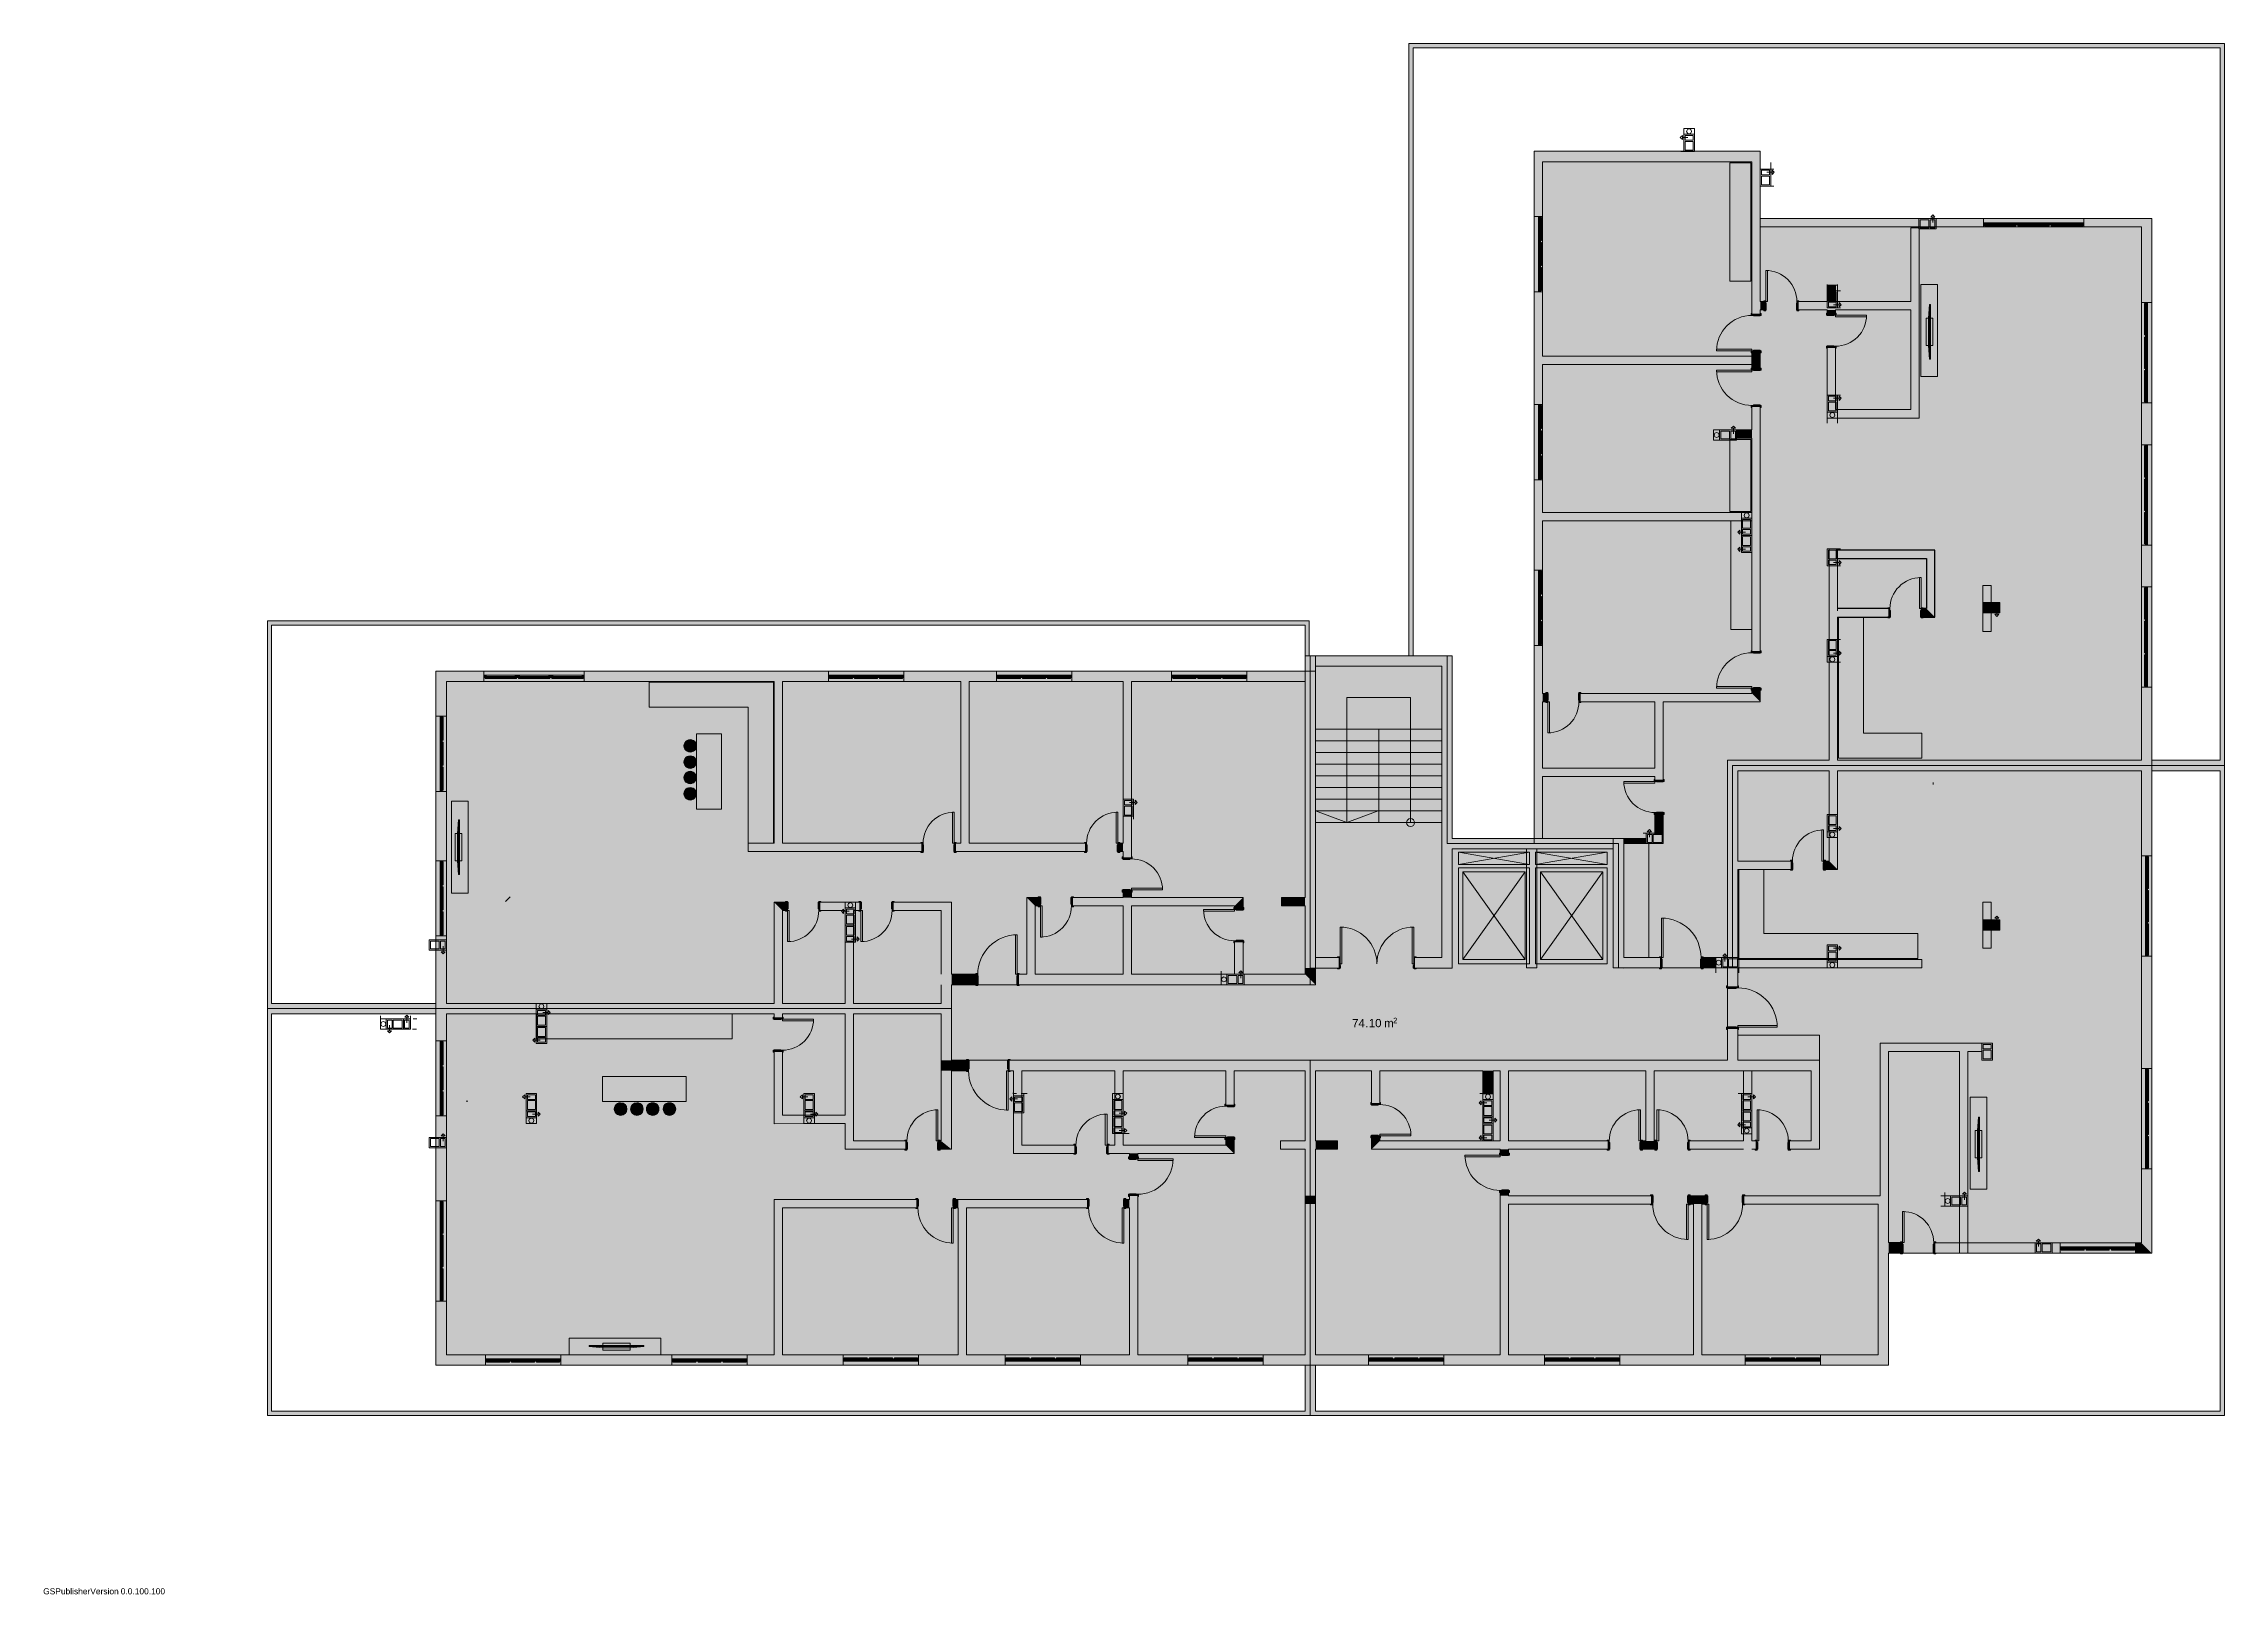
# Model space of a CAD drawing. Header units: centimetres. Extents: x -2733 to 2483, y -2206 to 1504.
import ezdxf

# ---------------------------------------------------------------- set-up
doc = ezdxf.new("R2010")
doc.units = ezdxf.units.CM
for name, color, linetype, lineweight, true_color in [('kufiri i objektit', 7, 'Continuous', 0, 0xb36d4d), ('PDF_2D Drafting - General', 7, 'Continuous', 0, 0x7f7f7f), ('PDF_Equipment', 7, 'Continuous', 0, 0x6a6a6a), ('PDF_Laminati', 7, 'Continuous', 0, 0x999999), ('PDF_Muret', 7, 'Continuous', 0, 0x7f7f7f), ('PDF_Structural - Bearing', 7, 'Continuous', 0, 0x7f7f7f), ('PDF_Text', 7, 'Continuous', 0, 0xffffff)]:
    doc.layers.add(name, color=color, linetype=linetype, lineweight=lineweight, true_color=true_color)
for name, color, linetype, lineweight in [('ndarjet-njesite', 1, 'Continuous', 0), ('PDF_Geometry', 7, 'Continuous', 0), ('PDF_Oxhaqet', 7, 'Continuous', 0)]:
    doc.layers.add(name, color=color, linetype=linetype, lineweight=lineweight)
doc.styles.add('PDF Arial', font='arial.ttf')

msp = doc.modelspace()

# ---------------------------------------------------------------- texts
at = {"layer": 'PDF_2D Drafting - General', "color": 251, "true_color": 0x6a6a6a, "attachment_point": 7, "style": 'PDF Arial'}
for s, insert, char_height in [('\\W0.997583;74', (396.5, -849.1), 19.634), ('\\W0.999257;10', (436.2, -849.4), 19.634), ('\\W1.000270;m', (473, -849.1), 19.634), ('\\W1.001521;2', (494.6, -839.5), 12.958), ('\\W0.996394;.', (428, -849.1), 19.634)]:
    msp.add_mtext(s, dxfattribs=dict(at, insert=insert, char_height=char_height))
at = {"layer": 'PDF_Text', "char_height": 14.445, "attachment_point": 7, "style": 'PDF Arial'}
for s, insert in [('\\W0.994740;GSPublisherVersion', (-2734.1, -2206.1)), ('\\W0.994965;0.0.100.100', (-2548.6, -2206.1))]:
    msp.add_mtext(s, dxfattribs=dict(at, insert=insert))

# ---------------------------------------------------------------- hatches: boundary and pattern name
at = {"layer": 'PDF_2D Drafting - General', "true_color": 0xfafafa, "transparency": 33554559}
for points in [[(2309, 1085.5), (2309, -210.6), (2309, -223.1), (1319, -223.1), (1306.5, -223.1), (1306.5, -707.4), (1046.1, -707.5), (1033.6, -707.4), (1033.6, -422.5), (1033.6, -410), (852, -410), (832, -410), (832, 1246.4), (1372.5, 1246.4), (1372.4, 1085.5)], [(-561.7, -804.6), (-561.7, -817.1), (-561.7, -928.1), (296.4, -928.1), (296.4, -1657.8), (-1794.7, -1657.8), (-1794.7, -804.6)]]:
    msp.add_hatch(color=7, dxfattribs=at).paths.add_polyline_path(points)
at = {"layer": 'PDF_2D Drafting - General', "true_color": 0xffffff, "transparency": 33554559}
for points in [[(1559.4, 132.2), (1619.4, 132.2), (1619.4, -145.8), (1759.4, -145.8), (1759.4, -205.8), (1619.4, -205.8), (1559.4, -205.8)], [(-987.8, -409.2), (-1047.9, -409.2), (-1047.9, -83.5), (-1284.5, -83.5), (-1284.5, -23.5), (-1047.9, -23.5), (-987.8, -23.5)], [(-1186.7, -191.1), (-1194.2, -189.1), (-1199.7, -183.6), (-1201.7, -176), (-1199.7, -168.5), (-1194.2, -163), (-1186.7, -160.9), (-1179.1, -163), (-1173.6, -168.5), (-1171.6, -176), (-1173.6, -183.6), (-1179.1, -189.1)], [(-1186.7, -230), (-1194.2, -227.9), (-1199.7, -222.4), (-1201.7, -214.9), (-1199.7, -207.3), (-1194.2, -201.8), (-1186.7, -199.8), (-1179.1, -201.8), (-1173.6, -207.3), (-1171.6, -214.9), (-1173.6, -222.4), (-1179.1, -227.9)], [(-1186.7, -266.9), (-1194.2, -264.9), (-1199.7, -259.3), (-1201.7, -251.8), (-1199.7, -244.3), (-1194.2, -238.7), (-1186.7, -236.7), (-1179.1, -238.7), (-1173.6, -244.3), (-1171.6, -251.8), (-1173.6, -259.3), (-1179.1, -264.9)], [(-1186.7, -305.7), (-1194.2, -303.7), (-1199.7, -298.2), (-1201.7, -290.7), (-1199.7, -283.1), (-1194.2, -277.6), (-1186.7, -275.6), (-1179.1, -277.6), (-1173.6, -283.1), (-1171.6, -290.7), (-1173.6, -298.2), (-1179.1, -303.7)], [(1321, -471.5), (1381, -471.5), (1381, -625.1), (1749.7, -625.1), (1749.7, -685.1), (1381, -685.1), (1321, -685.1)], [(-1086.2, -817.1), (-1086.2, -877.1), (-1494, -877.1), (-1554, -877.1), (-1554, -817.1)], [(-1353, -1059.9), (-1360.6, -1057.9), (-1366.1, -1052.4), (-1368.1, -1044.9), (-1366.1, -1037.3), (-1360.6, -1031.8), (-1353, -1029.8), (-1345.5, -1031.8), (-1339.9, -1037.3), (-1337.9, -1044.9), (-1339.9, -1052.4), (-1345.5, -1057.9)], [(-1314.1, -1059.9), (-1321.6, -1057.9), (-1327.2, -1052.4), (-1329.2, -1044.9), (-1327.2, -1037.3), (-1321.6, -1031.8), (-1314.1, -1029.8), (-1306.6, -1031.8), (-1301, -1037.3), (-1299, -1044.9), (-1301, -1052.4), (-1306.6, -1057.9)], [(-1276.4, -1059.9), (-1284, -1057.9), (-1289.5, -1052.4), (-1291.5, -1044.9), (-1289.5, -1037.3), (-1284, -1031.8), (-1276.4, -1029.8), (-1268.9, -1031.8), (-1263.4, -1037.3), (-1261.3, -1044.9), (-1263.4, -1052.4), (-1268.9, -1057.9)], [(-1236.3, -1059.9), (-1243.8, -1057.9), (-1249.3, -1052.4), (-1251.4, -1044.9), (-1249.3, -1037.3), (-1243.8, -1031.8), (-1236.3, -1029.8), (-1228.7, -1031.8), (-1223.2, -1037.3), (-1221.2, -1044.9), (-1223.2, -1052.4), (-1228.7, -1057.9)]]:
    msp.add_hatch(color=7, dxfattribs=at).paths.add_polyline_path(points)
at = {"layer": 'PDF_2D Drafting - General', "true_color": 0xf2f9ff, "transparency": 33554559}
for points in [[(283.9, 2.7), (296.4, 2.7), (296.4, -747.4), (283.9, -747.4), (-561.7, -747.4), (-561.7, -804.6), (-1794.7, -804.6), (-1794.7, -792.1), (-1794.7, 2.7)], [(296.4, -928.1), (1294, -928.1), (1294, -707.4), (1306.5, -707.4), (1306.5, -235.6), (1306.4, -223.1), (2309, -223.1), (2309, -235.6), (2309, -1389.7), (1863.7, -1389.6), (1679.6, -1389.6), (1679.6, -1657.8), (308.9, -1657.8), (296.4, -1657.8)]]:
    msp.add_hatch(color=7, dxfattribs=at).paths.add_polyline_path(points)
at = {"layer": 'PDF_2D Drafting - General', "true_color": 0xe5f8e5, "transparency": 33554559}
msp.add_hatch(color=7, dxfattribs=at).paths.add_polyline_path([(-561.7, -928.1), (-561.7, -747.4), (308.9, -747.4), (308.9, -707.5), (296.4, -707.5), (296.4, 39.3), (308.9, 39.3), (623.6, 39.3), (623.6, -410), (636.1, -410), (1033.6, -410), (1033.6, -422.5), (1033.6, -707.4), (1294, -707.4), (1294, -928.1)])
at = {"layer": 'PDF_Equipment', "true_color": 0xffffff, "transparency": 33554559}
for points in [[(1779.8, 749.1), (1777.3, 749.1), (1774.8, 781.7), (1774.8, 846.9), (1777.3, 879.5), (1779.8, 879.5)], [(-1738.1, -483.4), (-1740.6, -483.4), (-1743.2, -450.8), (-1743.2, -385.6), (-1740.6, -353), (-1738.1, -353)], [(1897.1, -1194.3), (1894.5, -1194.3), (1892, -1161.8), (1892, -1096.6), (1894.5, -1064), (1897.1, -1064)], [(-1297.6, -1610.8), (-1297.6, -1613.3), (-1330.2, -1615.9), (-1395.4, -1615.9), (-1428, -1613.3), (-1428, -1610.8)]]:
    msp.add_hatch(color=7, dxfattribs=at).paths.add_polyline_path(points)
at = {"layer": 'PDF_Muret', "true_color": 0xffffff, "transparency": 33554559}
for points in [[(842, 1090.5), (847, 1090.5), (847, 1088), (844.5, 1088), (844.5, 1085.5), (842, 1085.5)], [(849.5, 1083), (849.5, 1038), (844.5, 1038), (844.5, 1035.5), (842, 1035.5), (842, 1085.5), (844.5, 1085.5), (844.5, 1083)], [(1906.2, 1075.5), (1911.2, 1075.5), (1911.2, 1073), (1908.7, 1073), (1908.7, 1070.5), (1906.2, 1070.5)], [(1913.7, 1068), (1913.7, 1073), (1911.2, 1073), (1911.2, 1075.5), (1981.2, 1075.5), (1981.2, 1073), (1978.7, 1073), (1978.7, 1068)], [(1986.2, 1070.5), (1983.7, 1070.5), (1983.7, 1073), (1981.2, 1073), (1981.2, 1075.5), (1986.2, 1075.5)], [(1986.2, 1075.5), (1991.2, 1075.5), (1991.2, 1073), (1988.7, 1073), (1988.7, 1070.5), (1986.2, 1070.5)], [(1993.7, 1068), (1993.7, 1073), (1991.2, 1073), (1991.2, 1075.5), (2061.2, 1075.5), (2061.2, 1073), (2058.7, 1073), (2058.7, 1068)], [(2066.2, 1070.5), (2063.7, 1070.5), (2063.7, 1073), (2061.2, 1073), (2061.2, 1075.5), (2066.2, 1075.5)], [(2066.2, 1075.5), (2071.2, 1075.5), (2071.2, 1073), (2068.7, 1073), (2068.7, 1070.5), (2066.2, 1070.5)], [(2073.7, 1068), (2073.7, 1073), (2071.2, 1073), (2071.2, 1075.5), (2141.2, 1075.5), (2141.2, 1073), (2138.7, 1073), (2138.7, 1068)], [(2146.2, 1070.5), (2143.7, 1070.5), (2143.7, 1073), (2141.2, 1073), (2141.2, 1075.5), (2146.2, 1075.5)], [(847, 1030.5), (842, 1030.5), (842, 1035.5), (844.5, 1035.5), (844.5, 1033), (847, 1033)], [(842, 1030.5), (847, 1030.5), (847, 1028), (844.5, 1028), (844.5, 1025.5), (842, 1025.5)], [(849.5, 1023), (849.5, 978), (844.5, 978), (844.5, 975.5), (842, 975.5), (842, 1025.5), (844.5, 1025.5), (844.5, 1023)], [(847, 970.5), (842, 970.5), (842, 975.5), (844.5, 975.5), (844.5, 973), (847, 973)], [(842, 970.5), (847, 970.5), (847, 968), (844.5, 968), (844.5, 965.5), (842, 965.5)], [(849.5, 963), (849.5, 918), (844.5, 918), (844.5, 915.5), (842, 915.5), (842, 965.5), (844.5, 965.5), (844.5, 963)], [(847, 910.5), (842, 910.5), (842, 915.5), (844.5, 915.5), (844.5, 913), (847, 913)], [(1383, 866.8), (1383, 886.8), (1385.8, 886.8), (1385.8, 882.8), (1387, 882.8), (1387, 866.8)], [(1459, 866.8), (1459, 882.8), (1460.2, 882.8), (1460.2, 886.8), (1463, 886.8), (1463, 866.8)], [(1372.5, 852.5), (1356.5, 852.5), (1356.5, 853.7), (1352.5, 853.7), (1352.5, 856.5), (1372.5, 856.5)], [(1532.5, 857.3), (1552.5, 857.3), (1552.5, 854.5), (1548.5, 854.5), (1548.5, 853.3), (1532.5, 853.3)], [(2291.5, 877), (2296.5, 877), (2296.5, 879.5), (2299, 879.5), (2299, 809.5), (2296.5, 809.5), (2296.5, 812), (2291.5, 812)], [(2299, 884.5), (2299, 879.5), (2296.5, 879.5), (2296.5, 882), (2294, 882), (2294, 884.5)], [(2291.5, 797), (2296.5, 797), (2296.5, 799.5), (2299, 799.5), (2299, 729.5), (2296.5, 729.5), (2296.5, 732), (2291.5, 732)], [(2294, 804.5), (2294, 807), (2296.5, 807), (2296.5, 809.5), (2299, 809.5), (2299, 804.5)], [(2299, 804.5), (2299, 799.5), (2296.5, 799.5), (2296.5, 802), (2294, 802), (2294, 804.5)], [(1372.5, 766.5), (1352.5, 766.5), (1352.5, 769.3), (1356.5, 769.3), (1356.5, 770.5), (1372.5, 770.5)], [(1532.5, 781.3), (1548.5, 781.3), (1548.5, 780.1), (1552.5, 780.1), (1552.5, 777.3), (1532.5, 777.3)], [(1372.5, 725.7), (1372.5, 721.7), (1356.5, 721.7), (1356.5, 722.9), (1352.5, 722.9), (1352.5, 725.7)], [(2291.5, 717), (2296.5, 717), (2296.5, 719.5), (2299, 719.5), (2299, 649.5), (2296.5, 649.5), (2296.5, 652), (2291.5, 652)], [(2294, 724.5), (2294, 727), (2296.5, 727), (2296.5, 729.5), (2299, 729.5), (2299, 724.5)], [(2299, 724.5), (2299, 719.5), (2296.5, 719.5), (2296.5, 722), (2294, 722), (2294, 724.5)], [(847, 640.5), (847, 638), (844.5, 638), (844.5, 635.5), (842, 635.5), (842, 640.5)], [(849.5, 588), (844.5, 588), (844.5, 585.5), (842, 585.5), (842, 635.5), (844.5, 635.5), (844.5, 633), (849.5, 633)], [(1372.5, 639.7), (1372.5, 635.7), (1352.5, 635.7), (1352.5, 638.5), (1356.5, 638.5), (1356.5, 639.7)], [(2294, 644.5), (2294, 647), (2296.5, 647), (2296.5, 649.5), (2299, 649.5), (2299, 644.5)], [(842, 580.5), (842, 585.5), (844.5, 585.5), (844.5, 583), (847, 583), (847, 580.5)], [(847, 580.5), (847, 578), (844.5, 578), (844.5, 575.5), (842, 575.5), (842, 580.5)], [(849.5, 528), (844.5, 528), (844.5, 525.5), (842, 525.5), (842, 575.5), (844.5, 575.5), (844.5, 573), (849.5, 573)], [(842, 520.5), (842, 525.5), (844.5, 525.5), (844.5, 523), (847, 523), (847, 520.5)], [(2291.5, 537), (2296.5, 537), (2296.5, 539.5), (2299, 539.5), (2299, 469.5), (2296.5, 469.5), (2296.5, 472), (2291.5, 472)], [(2299, 544.5), (2299, 539.5), (2296.5, 539.5), (2296.5, 542), (2294, 542), (2294, 544.5)], [(847, 520.5), (847, 518), (844.5, 518), (844.5, 515.5), (842, 515.5), (842, 520.5)], [(849.5, 468), (844.5, 468), (844.5, 465.5), (842, 465.5), (842, 515.5), (844.5, 515.5), (844.5, 513), (849.5, 513)], [(2294, 464.5), (2294, 467), (2296.5, 467), (2296.5, 469.5), (2299, 469.5), (2299, 464.5)], [(842, 460.5), (842, 465.5), (844.5, 465.5), (844.5, 463), (847, 463), (847, 460.5)], [(2291.5, 457), (2296.5, 457), (2296.5, 459.5), (2299, 459.5), (2299, 389.4), (2296.5, 389.4), (2296.5, 391.9), (2291.5, 391.9)], [(2299, 464.5), (2299, 459.5), (2296.5, 459.5), (2296.5, 461.9), (2294, 461.9), (2294, 464.5)], [(2291.5, 376.9), (2296.5, 376.9), (2296.5, 379.5), (2299, 379.5), (2299, 309.5), (2296.5, 309.5), (2296.5, 312), (2291.5, 312)], [(2294, 384.5), (2294, 387), (2296.5, 387), (2296.5, 389.4), (2299, 389.4), (2299, 384.5)], [(2299, 384.5), (2299, 379.5), (2296.5, 379.5), (2296.5, 382), (2294, 382), (2294, 384.5)], [(2294, 304.4), (2294, 306.9), (2296.5, 306.9), (2296.5, 309.5), (2299, 309.5), (2299, 304.4)], [(847, 244.1), (847, 241.6), (844.5, 241.6), (844.5, 239.1), (842, 239.1), (842, 244.1)], [(849.5, 191.6), (844.5, 191.6), (844.5, 189.1), (842, 189.1), (842, 239.1), (844.5, 239.1), (844.5, 236.6), (849.5, 236.6)], [(842, 184.1), (842, 189.1), (844.5, 189.1), (844.5, 186.6), (847, 186.6), (847, 184.1)], [(847, 184.1), (847, 181.6), (844.5, 181.6), (844.5, 179.1), (842, 179.1), (842, 184.1)], [(849.5, 131.6), (844.5, 131.6), (844.5, 129.1), (842, 129.1), (842, 179.1), (844.5, 179.1), (844.5, 176.6), (849.5, 176.6)], [(2291.5, 197), (2296.5, 197), (2296.5, 199.5), (2299, 199.5), (2299, 129.5), (2296.5, 129.5), (2296.5, 131.9), (2291.5, 131.9)], [(2299, 204.4), (2299, 199.5), (2296.5, 199.5), (2296.5, 202), (2294, 202), (2294, 204.4)], [(842, 124.1), (842, 129.1), (844.5, 129.1), (844.5, 126.6), (847, 126.6), (847, 124.1)], [(847, 124.1), (847, 121.6), (844.5, 121.6), (844.5, 119.1), (842, 119.1), (842, 124.1)], [(849.5, 71.6), (844.5, 71.6), (844.5, 69.1), (842, 69.1), (842, 119.1), (844.5, 119.1), (844.5, 116.6), (849.5, 116.6)], [(2291.5, 116.9), (2296.5, 116.9), (2296.5, 119.4), (2299, 119.4), (2299, 49.4), (2296.5, 49.4), (2296.5, 52), (2291.5, 52)], [(2294, 124.5), (2294, 127), (2296.5, 127), (2296.5, 129.5), (2299, 129.5), (2299, 124.5)], [(2299, 124.5), (2299, 119.4), (2296.5, 119.4), (2296.5, 121.9), (2294, 121.9), (2294, 124.5)], [(842, 64.1), (842, 69.1), (844.5, 69.1), (844.5, 66.6), (847, 66.6), (847, 64.1)], [(1372.5, 45.4), (1356.5, 45.4), (1356.5, 46.6), (1352.5, 46.6), (1352.5, 49.4), (1372.5, 49.4)], [(2291.5, 36.9), (2296.5, 36.9), (2296.5, 39.5), (2299, 39.5), (2299, -30.5), (2296.5, -30.5), (2296.5, -28), (2291.5, -28)], [(2294, 44.5), (2294, 46.9), (2296.5, 46.9), (2296.5, 49.4), (2299, 49.4), (2299, 44.5)], [(2299, 44.5), (2299, 39.5), (2296.5, 39.5), (2296.5, 42), (2294, 42), (2294, 44.5)], [(-1679.9, -12.3), (-1679.9, -7.3), (-1674.9, -7.3), (-1674.9, -9.8), (-1677.4, -9.8), (-1677.4, -12.3)], [(-1607.4, -14.8), (-1672.4, -14.8), (-1672.4, -9.8), (-1674.9, -9.8), (-1674.9, -7.3), (-1604.9, -7.3), (-1604.9, -9.8), (-1607.4, -9.8)], [(-1599.9, -7.3), (-1599.9, -12.3), (-1602.4, -12.3), (-1602.4, -9.8), (-1604.9, -9.8), (-1604.9, -7.3)], [(-1599.9, -12.3), (-1599.9, -7.3), (-1594.9, -7.3), (-1594.9, -9.8), (-1597.4, -9.8), (-1597.4, -12.3)], [(-1527.4, -14.8), (-1592.4, -14.8), (-1592.4, -9.8), (-1594.9, -9.8), (-1594.9, -7.3), (-1524.9, -7.3), (-1524.9, -9.8), (-1527.4, -9.8)], [(-1519.9, -7.3), (-1519.9, -12.3), (-1522.4, -12.3), (-1522.4, -9.8), (-1524.9, -9.8), (-1524.9, -7.3)], [(-1519.9, -12.3), (-1519.9, -7.3), (-1514.9, -7.3), (-1514.9, -9.8), (-1517.4, -9.8), (-1517.4, -12.3)], [(-1447.4, -14.8), (-1512.4, -14.8), (-1512.4, -9.8), (-1514.9, -9.8), (-1514.9, -7.3), (-1444.9, -7.3), (-1444.9, -9.8), (-1447.4, -9.8)], [(-1439.9, -7.3), (-1439.9, -12.3), (-1442.4, -12.3), (-1442.4, -9.8), (-1444.9, -9.8), (-1444.9, -7.3)], [(-856.1, -7.3), (-851.1, -7.3), (-851.1, -9.8), (-853.6, -9.8), (-853.6, -12.3), (-856.1, -12.3)], [(-848.6, -14.8), (-848.6, -9.8), (-851.1, -9.8), (-851.1, -7.3), (-801.1, -7.3), (-801.1, -9.8), (-803.6, -9.8), (-803.6, -14.8)], [(-796.1, -12.3), (-798.6, -12.3), (-798.6, -9.8), (-801.1, -9.8), (-801.1, -7.3), (-796.1, -7.3)], [(-796.1, -7.3), (-791.1, -7.3), (-791.1, -9.8), (-793.6, -9.8), (-793.6, -12.3), (-796.1, -12.3)], [(-788.6, -14.8), (-788.6, -9.8), (-791.1, -9.8), (-791.1, -7.3), (-741.1, -7.3), (-741.1, -9.8), (-743.6, -9.8), (-743.6, -14.8)], [(-736.1, -12.3), (-738.6, -12.3), (-738.6, -9.8), (-741.1, -9.8), (-741.1, -7.3), (-736.1, -7.3)], [(-736.1, -7.3), (-731.1, -7.3), (-731.1, -9.8), (-733.6, -9.8), (-733.6, -12.3), (-736.1, -12.3)], [(-728.6, -14.8), (-728.6, -9.8), (-731.1, -9.8), (-731.1, -7.3), (-681.1, -7.3), (-681.1, -9.8), (-683.6, -9.8), (-683.6, -14.8)], [(-676.1, -12.3), (-678.6, -12.3), (-678.6, -9.8), (-681.1, -9.8), (-681.1, -7.3), (-676.1, -7.3)], [(-454.3, -12.3), (-454.3, -7.3), (-449.3, -7.3), (-449.3, -9.8), (-451.8, -9.8), (-451.8, -12.3)], [(-401.8, -14.8), (-446.8, -14.8), (-446.8, -9.8), (-449.3, -9.8), (-449.3, -7.3), (-399.3, -7.3), (-399.3, -9.8), (-401.8, -9.8)], [(-394.3, -7.3), (-394.3, -12.3), (-396.8, -12.3), (-396.8, -9.8), (-399.3, -9.8), (-399.3, -7.3)], [(-394.3, -12.3), (-394.3, -7.3), (-389.3, -7.3), (-389.3, -9.8), (-391.8, -9.8), (-391.8, -12.3)], [(-341.8, -14.8), (-386.8, -14.8), (-386.8, -9.8), (-389.3, -9.8), (-389.3, -7.3), (-339.3, -7.3), (-339.3, -9.8), (-341.8, -9.8)], [(-334.3, -7.3), (-334.3, -12.3), (-336.8, -12.3), (-336.8, -9.8), (-339.3, -9.8), (-339.3, -7.3)], [(-334.3, -12.3), (-334.3, -7.3), (-329.3, -7.3), (-329.3, -9.8), (-331.8, -9.8), (-331.8, -12.3)], [(-281.8, -14.8), (-326.8, -14.8), (-326.8, -9.8), (-329.3, -9.8), (-329.3, -7.3), (-279.3, -7.3), (-279.3, -9.8), (-281.8, -9.8)], [(-274.3, -7.3), (-274.3, -12.3), (-276.8, -12.3), (-276.8, -9.8), (-279.3, -9.8), (-279.3, -7.3)], [(-35.2, -12.3), (-35.2, -7.3), (-30.2, -7.3), (-30.2, -9.8), (-32.7, -9.8), (-32.7, -12.3)], [(17.3, -14.8), (-27.7, -14.8), (-27.7, -9.8), (-30.2, -9.8), (-30.2, -7.3), (19.8, -7.3), (19.8, -9.8), (17.3, -9.8)], [(24.8, -7.3), (24.8, -12.3), (22.3, -12.3), (22.3, -9.8), (19.8, -9.8), (19.8, -7.3)], [(24.8, -12.3), (24.8, -7.3), (29.8, -7.3), (29.8, -9.8), (27.3, -9.8), (27.3, -12.3)], [(77.3, -14.8), (32.3, -14.8), (32.3, -9.8), (29.8, -9.8), (29.8, -7.3), (79.8, -7.3), (79.8, -9.8), (77.3, -9.8)], [(84.8, -7.3), (84.8, -12.3), (82.3, -12.3), (82.3, -9.8), (79.8, -9.8), (79.8, -7.3)], [(84.8, -12.3), (84.8, -7.3), (89.8, -7.3), (89.8, -9.8), (87.3, -9.8), (87.3, -12.3)], [(137.3, -14.8), (92.3, -14.8), (92.3, -9.8), (89.8, -9.8), (89.8, -7.3), (139.8, -7.3), (139.8, -9.8), (137.3, -9.8)], [(144.8, -7.3), (144.8, -12.3), (142.3, -12.3), (142.3, -9.8), (139.8, -9.8), (139.8, -7.3)], [(861.6, -50.6), (865.6, -50.6), (865.6, -66.6), (864.4, -66.6), (864.4, -70.5), (861.6, -70.5)], [(937.6, -50.6), (941.6, -50.6), (941.6, -70.5), (938.8, -70.5), (938.8, -66.6), (937.6, -66.6)], [(1372.5, -40.6), (1352.5, -40.6), (1352.5, -37.8), (1356.5, -37.8), (1356.5, -36.6), (1372.5, -36.6)], [(2294, -35.6), (2294, -33), (2296.5, -33), (2296.5, -30.5), (2299, -30.5), (2299, -35.6)], [(-1779.7, -104.9), (-1779.7, -107.4), (-1782.2, -107.4), (-1782.2, -109.9), (-1784.7, -109.9), (-1784.7, -104.9)], [(-1777.2, -157.4), (-1782.2, -157.4), (-1782.2, -159.9), (-1784.7, -159.9), (-1784.7, -109.9), (-1782.2, -109.9), (-1782.2, -112.4), (-1777.2, -112.4)], [(-1784.7, -164.9), (-1784.7, -159.9), (-1782.2, -159.9), (-1782.2, -162.4), (-1779.7, -162.4), (-1779.7, -164.9)], [(-1779.7, -164.9), (-1779.7, -167.4), (-1782.2, -167.4), (-1782.2, -169.9), (-1784.7, -169.9), (-1784.7, -164.9)], [(-1777.2, -217.4), (-1782.2, -217.4), (-1782.2, -219.9), (-1784.7, -219.9), (-1784.7, -169.9), (-1782.2, -169.9), (-1782.2, -172.4), (-1777.2, -172.4)], [(-1784.7, -224.9), (-1784.7, -219.9), (-1782.2, -219.9), (-1782.2, -222.4), (-1779.7, -222.4), (-1779.7, -224.9)], [(-1779.7, -224.9), (-1779.7, -227.4), (-1782.2, -227.4), (-1782.2, -229.9), (-1784.7, -229.9), (-1784.7, -224.9)], [(-1777.2, -277.4), (-1782.2, -277.4), (-1782.2, -279.9), (-1784.7, -279.9), (-1784.7, -229.9), (-1782.2, -229.9), (-1782.2, -232.4), (-1777.2, -232.4)], [(1140.7, -258.4), (1140.7, -262.4), (1124.7, -262.4), (1124.7, -261.2), (1120.7, -261.2), (1120.7, -258.4)], [(-1784.7, -284.9), (-1784.7, -279.9), (-1782.2, -279.9), (-1782.2, -282.4), (-1779.7, -282.4), (-1779.7, -284.9)], [(1140.7, -334.4), (1140.7, -338.4), (1120.7, -338.4), (1120.7, -335.6), (1124.7, -335.6), (1124.7, -334.4)], [(-628.4, -429.1), (-632.4, -429.1), (-632.4, -409.2), (-629.6, -409.2), (-629.6, -413.1), (-628.4, -413.1)], [(-552.4, -429.1), (-556.4, -429.1), (-556.4, -413.1), (-555.2, -413.1), (-555.2, -409.2), (-552.4, -409.2)], [(-237.3, -429.1), (-241.3, -429.1), (-241.3, -409.2), (-238.5, -409.2), (-238.5, -413.1), (-237.3, -413.1)], [(-161.3, -429.1), (-165.3, -429.1), (-165.3, -413.1), (-164.1, -413.1), (-164.1, -409.2), (-161.3, -409.2)], [(-1784.7, -450.9), (-1779.7, -450.9), (-1779.7, -453.4), (-1782.2, -453.4), (-1782.2, -455.9), (-1784.7, -455.9)], [(-1777.2, -458.4), (-1777.2, -503.4), (-1782.2, -503.4), (-1782.2, -505.9), (-1784.7, -505.9), (-1784.7, -455.9), (-1782.2, -455.9), (-1782.2, -458.4)], [(-151.3, -447.6), (-151.3, -443.6), (-131.3, -443.6), (-131.3, -446.4), (-135.3, -446.4), (-135.3, -447.6)], [(1450.8, -471.5), (1446.8, -471.5), (1446.8, -451.5), (1449.6, -451.5), (1449.6, -455.5), (1450.8, -455.5)], [(1526.8, -471.5), (1522.8, -471.5), (1522.8, -455.5), (1524, -455.5), (1524, -451.5), (1526.8, -451.5)], [(2294, -439.4), (2299, -439.4), (2299, -441.9), (2296.5, -441.9), (2296.5, -444.4), (2294, -444.4)], [(2301.5, -446.9), (2301.5, -511.9), (2296.5, -511.9), (2296.5, -514.4), (2294, -514.4), (2294, -444.4), (2296.5, -444.4), (2296.5, -446.9)], [(-1779.7, -510.9), (-1784.7, -510.9), (-1784.7, -505.9), (-1782.2, -505.9), (-1782.2, -508.4), (-1779.7, -508.4)], [(-1784.7, -510.9), (-1779.7, -510.9), (-1779.7, -513.4), (-1782.2, -513.4), (-1782.2, -515.9), (-1784.7, -515.9)], [(-1777.2, -518.4), (-1777.2, -563.4), (-1782.2, -563.4), (-1782.2, -565.9), (-1784.7, -565.9), (-1784.7, -515.9), (-1782.2, -515.9), (-1782.2, -518.4)], [(-151.3, -523.6), (-151.3, -519.6), (-135.3, -519.6), (-135.3, -520.8), (-131.3, -520.8), (-131.3, -523.6)], [(2299, -519.4), (2294, -519.4), (2294, -514.4), (2296.5, -514.4), (2296.5, -516.9), (2299, -516.9)], [(2294, -519.4), (2299, -519.4), (2299, -521.9), (2296.5, -521.9), (2296.5, -524.4), (2294, -524.4)], [(-1779.7, -570.9), (-1784.7, -570.9), (-1784.7, -565.9), (-1782.2, -565.9), (-1782.2, -568.4), (-1779.7, -568.4)], [(-1784.7, -570.9), (-1779.7, -570.9), (-1779.7, -573.4), (-1782.2, -573.4), (-1782.2, -575.9), (-1784.7, -575.9)], [(-956.4, -550), (-952.4, -550), (-952.4, -566), (-953.6, -566), (-953.6, -570), (-956.4, -570)], [(-880.4, -550), (-876.4, -550), (-876.4, -570), (-879.2, -570), (-879.2, -566), (-880.4, -566)], [(-781.1, -550), (-777.1, -550), (-777.1, -566), (-778.3, -566), (-778.3, -570), (-781.1, -570)], [(-705.1, -550), (-701, -550), (-701, -570), (-703.9, -570), (-703.9, -566), (-705.1, -566)], [(-352, -539), (-348, -539), (-348, -555), (-349.2, -555), (-349.2, -558.9), (-352, -558.9)], [(-276, -539), (-272, -539), (-272, -558.9), (-274.8, -558.9), (-274.8, -555), (-276, -555)], [(135.5, -565.1), (135.5, -569.1), (119.5, -569.1), (119.5, -567.9), (115.5, -567.9), (115.5, -565.1)], [(2301.5, -526.9), (2301.5, -591.9), (2296.5, -591.9), (2296.5, -594.4), (2294, -594.4), (2294, -524.4), (2296.5, -524.4), (2296.5, -526.9)], [(-1777.2, -578.4), (-1777.2, -623.4), (-1782.2, -623.4), (-1782.2, -625.9), (-1784.7, -625.9), (-1784.7, -575.9), (-1782.2, -575.9), (-1782.2, -578.4)], [(2299, -599.4), (2294, -599.4), (2294, -594.4), (2296.5, -594.4), (2296.5, -596.9), (2299, -596.9)], [(2294, -599.4), (2299, -599.4), (2299, -601.9), (2296.5, -601.9), (2296.5, -604.4), (2294, -604.4)], [(2301.5, -606.9), (2301.5, -671.9), (2296.5, -671.9), (2296.5, -674.4), (2294, -674.4), (2294, -604.4), (2296.5, -604.4), (2296.5, -606.9)], [(-1779.7, -630.9), (-1784.7, -630.9), (-1784.7, -625.9), (-1782.2, -625.9), (-1782.2, -628.4), (-1779.7, -628.4)], [(135.5, -641.1), (135.5, -645.1), (115.5, -645.1), (115.5, -642.3), (119.5, -642.3), (119.5, -641.1)], [(2299, -679.4), (2294, -679.4), (2294, -674.4), (2296.5, -674.4), (2296.5, -676.9), (2299, -676.9)], [(-497.7, -747.4), (-501.7, -747.4), (-501.7, -722.4), (-498.9, -722.4), (-498.9, -726.4), (-497.7, -726.4)], [(-401.7, -747.4), (-405.7, -747.4), (-405.7, -726.4), (-404.5, -726.4), (-404.5, -722.4), (-401.7, -722.4)], [(365.7, -707.5), (365.7, -697.5), (367.7, -697.5), (367.7, -701.5), (368.9, -701.5), (368.9, -707.5)], [(542.5, -707.5), (542.5, -701.5), (543.7, -701.5), (543.7, -697.5), (545.7, -697.5), (545.7, -707.5)], [(1133.7, -707.4), (1133.7, -682.4), (1136.5, -682.4), (1136.5, -686.4), (1137.7, -686.4), (1137.7, -707.4)], [(1229.7, -707.4), (1229.7, -686.4), (1230.9, -686.4), (1230.9, -682.4), (1233.7, -682.4), (1233.7, -707.4)], [(1294, -756.2), (1294, -752.2), (1319, -752.2), (1319, -755), (1315, -755), (1315, -756.2)], [(-986.2, -827), (-966.2, -827), (-966.2, -829.8), (-970.2, -829.8), (-970.2, -831), (-986.2, -831)], [(-1779.7, -881.5), (-1779.7, -884), (-1782.2, -884), (-1782.2, -886.4), (-1784.7, -886.4), (-1784.7, -881.5)], [(-1777.2, -934), (-1782.2, -934), (-1782.2, -936.5), (-1784.7, -936.5), (-1784.7, -886.4), (-1782.2, -886.4), (-1782.2, -889), (-1777.2, -889)], [(1294, -852.2), (1294, -848.2), (1315, -848.2), (1315, -849.4), (1319, -849.4), (1319, -852.2)], [(-1784.7, -941.5), (-1784.7, -936.5), (-1782.2, -936.5), (-1782.2, -939), (-1779.7, -939), (-1779.7, -941.5)], [(-986.2, -903), (-970.2, -903), (-970.2, -904.2), (-966.2, -904.2), (-966.2, -907), (-986.2, -907)], [(-519.7, -928.1), (-519.7, -949.1), (-520.9, -949.1), (-520.9, -953.1), (-523.7, -953.1), (-523.7, -928.1)], [(-423.7, -928.1), (-423.7, -953.1), (-426.5, -953.1), (-426.5, -949.1), (-427.7, -949.1), (-427.7, -928.1)], [(-1779.7, -941.5), (-1779.7, -943.9), (-1782.2, -943.9), (-1782.2, -946.5), (-1784.7, -946.5), (-1784.7, -941.5)], [(-1777.2, -994), (-1782.2, -994), (-1782.2, -996.5), (-1784.7, -996.5), (-1784.7, -946.5), (-1782.2, -946.5), (-1782.2, -949), (-1777.2, -949)], [(2294, -948.1), (2299, -948.1), (2299, -950.6), (2296.5, -950.6), (2296.5, -953.1), (2294, -953.1)], [(2301.5, -955.6), (2301.5, -1020.6), (2296.5, -1020.6), (2296.5, -1023.1), (2294, -1023.1), (2294, -953.1), (2296.5, -953.1), (2296.5, -955.6)], [(-1784.7, -1001.4), (-1784.7, -996.5), (-1782.2, -996.5), (-1782.2, -999), (-1779.7, -999), (-1779.7, -1001.4)], [(-1779.7, -1001.4), (-1779.7, -1004), (-1782.2, -1004), (-1782.2, -1006.5), (-1784.7, -1006.5), (-1784.7, -1001.4)], [(-1777.2, -1054), (-1782.2, -1054), (-1782.2, -1056.5), (-1784.7, -1056.5), (-1784.7, -1006.5), (-1782.2, -1006.5), (-1782.2, -1009), (-1777.2, -1009)], [(114.1, -1039.5), (98.1, -1039.5), (98.1, -1038.3), (94.1, -1038.3), (94.1, -1035.5), (114.1, -1035.5)], [(442.8, -1035.6), (442.8, -1031.6), (462.8, -1031.6), (462.8, -1034.4), (458.8, -1034.4), (458.8, -1035.6)], [(2299, -1028.1), (2294, -1028.1), (2294, -1023.1), (2296.5, -1023.1), (2296.5, -1025.6), (2299, -1025.6)], [(2294, -1028.1), (2299, -1028.1), (2299, -1030.6), (2296.5, -1030.6), (2296.5, -1033.1), (2294, -1033.1)], [(2301.5, -1035.6), (2301.5, -1100.6), (2296.5, -1100.6), (2296.5, -1103.1), (2294, -1103.1), (2294, -1033.1), (2296.5, -1033.1), (2296.5, -1035.6)], [(-1784.7, -1061.5), (-1784.7, -1056.5), (-1782.2, -1056.5), (-1782.2, -1059), (-1779.7, -1059), (-1779.7, -1061.5)], [(-667.3, -1141.2), (-671.3, -1141.2), (-671.3, -1121.2), (-668.5, -1121.2), (-668.5, -1125.2), (-667.3, -1125.2)], [(-591.3, -1141.2), (-595.3, -1141.2), (-595.3, -1125.2), (-594.1, -1125.2), (-594.1, -1121.2), (-591.3, -1121.2)], [(-263, -1151.2), (-267, -1151.2), (-267, -1131.2), (-264.2, -1131.2), (-264.2, -1135.2), (-263, -1135.2)], [(-187, -1151.2), (-191, -1151.2), (-191, -1135.2), (-189.8, -1135.2), (-189.8, -1131.2), (-187, -1131.2)], [(114.1, -1115.5), (94.1, -1115.5), (94.1, -1112.7), (98.1, -1112.7), (98.1, -1111.5), (114.1, -1111.5)], [(442.8, -1111.6), (442.8, -1107.6), (458.8, -1107.6), (458.8, -1108.8), (462.8, -1108.8), (462.8, -1111.6)], [(1012.6, -1141.2), (1008.6, -1141.2), (1008.6, -1121.2), (1011.4, -1121.2), (1011.4, -1125.2), (1012.6, -1125.2)], [(1088.6, -1141.2), (1084.6, -1141.2), (1084.6, -1125.2), (1085.8, -1125.2), (1085.8, -1121.2), (1088.6, -1121.2)], [(1122.8, -1141.2), (1122.8, -1121.2), (1125.6, -1121.2), (1125.6, -1125.2), (1126.8, -1125.2), (1126.8, -1141.2)], [(1198.8, -1141.2), (1198.8, -1125.2), (1200, -1125.2), (1200, -1121.2), (1202.8, -1121.2), (1202.8, -1141.2)], [(1362.4, -1141.2), (1362.4, -1121.2), (1365.2, -1121.2), (1365.2, -1125.2), (1366.4, -1125.2), (1366.4, -1141.2)], [(1438.4, -1141.2), (1438.4, -1125.2), (1439.6, -1125.2), (1439.6, -1121.2), (1442.4, -1121.2), (1442.4, -1141.2)], [(2299, -1108.1), (2294, -1108.1), (2294, -1103.1), (2296.5, -1103.1), (2296.5, -1105.6), (2299, -1105.6)], [(2294, -1108.1), (2299, -1108.1), (2299, -1110.6), (2296.5, -1110.6), (2296.5, -1113.1), (2294, -1113.1)], [(2301.5, -1115.6), (2301.5, -1180.6), (2296.5, -1180.6), (2296.5, -1183.1), (2294, -1183.1), (2294, -1113.1), (2296.5, -1113.1), (2296.5, -1115.6)], [(-136.3, -1161.6), (-116.3, -1161.6), (-116.3, -1164.4), (-120.3, -1164.4), (-120.3, -1165.6), (-136.3, -1165.6)], [(770.8, -1152.4), (770.8, -1156.4), (754.8, -1156.4), (754.8, -1155.2), (750.8, -1155.2), (750.8, -1152.4)], [(2299, -1188.1), (2294, -1188.1), (2294, -1183.1), (2296.5, -1183.1), (2296.5, -1185.6), (2299, -1185.6)], [(-136.3, -1247.6), (-120.3, -1247.6), (-120.3, -1248.8), (-116.3, -1248.8), (-116.3, -1251.6), (-136.3, -1251.6)], [(770.8, -1238.4), (770.8, -1242.4), (750.8, -1242.4), (750.8, -1239.6), (754.8, -1239.6), (754.8, -1238.4)], [(-1784.7, -1264.4), (-1779.7, -1264.4), (-1779.7, -1266.9), (-1782.2, -1266.9), (-1782.2, -1269.4), (-1784.7, -1269.4)], [(-1777.2, -1271.9), (-1777.2, -1336.9), (-1782.2, -1336.9), (-1782.2, -1339.4), (-1784.7, -1339.4), (-1784.7, -1269.4), (-1782.2, -1269.4), (-1782.2, -1271.9)], [(-640.7, -1261.2), (-640.7, -1277.1), (-641.9, -1277.1), (-641.9, -1281.1), (-644.7, -1281.1), (-644.7, -1261.2)], [(-554.7, -1261.2), (-554.7, -1281.1), (-557.5, -1281.1), (-557.5, -1277.1), (-558.7, -1277.1), (-558.7, -1261.2)], [(-232.6, -1261.2), (-232.6, -1277.1), (-233.8, -1277.1), (-233.8, -1281.1), (-236.6, -1281.1), (-236.6, -1261.2)], [(-146.6, -1261.2), (-146.6, -1281.1), (-149.4, -1281.1), (-149.4, -1277.1), (-150.6, -1277.1), (-150.6, -1261.2)], [(1116.6, -1252.3), (1116.6, -1268.3), (1115.4, -1268.3), (1115.4, -1272.4), (1112.6, -1272.4), (1112.6, -1252.3)], [(1202.6, -1252.3), (1202.6, -1272.4), (1199.8, -1272.4), (1199.8, -1268.3), (1198.6, -1268.3), (1198.6, -1252.3)], [(1243.1, -1252.3), (1247.1, -1252.3), (1247.1, -1268.3), (1245.9, -1268.3), (1245.9, -1272.4), (1243.1, -1272.4)], [(1329.1, -1252.3), (1333.1, -1252.3), (1333.1, -1272.4), (1330.3, -1272.4), (1330.3, -1268.3), (1329.1, -1268.3)], [(-1779.7, -1344.5), (-1784.7, -1344.5), (-1784.7, -1339.4), (-1782.2, -1339.4), (-1782.2, -1341.9), (-1779.7, -1341.9)], [(-1784.7, -1344.5), (-1779.7, -1344.5), (-1779.7, -1346.9), (-1782.2, -1346.9), (-1782.2, -1349.4), (-1784.7, -1349.4)], [(-1777.2, -1351.9), (-1777.2, -1417), (-1782.2, -1417), (-1782.2, -1419.4), (-1784.7, -1419.4), (-1784.7, -1349.4), (-1782.2, -1349.4), (-1782.2, -1351.9)], [(1710.2, -1389.5), (1710.2, -1364.5), (1713, -1364.5), (1713, -1368.5), (1714.2, -1368.5), (1714.2, -1389.5)], [(1786.2, -1389.6), (1786.2, -1368.5), (1787.4, -1368.5), (1787.4, -1364.6), (1790.2, -1364.6), (1790.2, -1389.6)], [(2089.9, -1379.7), (2089.9, -1374.7), (2094.8, -1374.7), (2094.8, -1377.2), (2092.4, -1377.2), (2092.3, -1379.7)], [(2142.4, -1382.2), (2097.3, -1382.2), (2097.3, -1377.2), (2094.8, -1377.2), (2094.8, -1374.7), (2144.9, -1374.7), (2144.9, -1377.2), (2142.4, -1377.2)], [(2149.9, -1374.7), (2149.8, -1379.7), (2147.4, -1379.7), (2147.4, -1377.2), (2144.9, -1377.2), (2144.9, -1374.7)], [(2149.8, -1379.7), (2149.9, -1374.7), (2154.8, -1374.7), (2154.8, -1377.2), (2152.3, -1377.2), (2152.3, -1379.7)], [(2202.4, -1382.2), (2157.4, -1382.2), (2157.4, -1377.2), (2154.8, -1377.2), (2154.8, -1374.7), (2204.9, -1374.7), (2204.9, -1377.2), (2202.4, -1377.2)], [(2209.8, -1374.7), (2209.8, -1379.7), (2207.3, -1379.7), (2207.4, -1377.2), (2204.9, -1377.2), (2204.9, -1374.7)], [(2209.8, -1379.7), (2209.8, -1374.7), (2214.9, -1374.7), (2214.9, -1377.2), (2212.3, -1377.2), (2212.3, -1379.7)], [(2262.4, -1382.2), (2217.4, -1382.2), (2217.4, -1377.2), (2214.9, -1377.2), (2214.9, -1374.7), (2264.9, -1374.7), (2264.8, -1377.2), (2262.4, -1377.2)], [(2269.8, -1374.7), (2269.8, -1379.7), (2267.3, -1379.7), (2267.3, -1377.2), (2264.8, -1377.2), (2264.9, -1374.7)], [(-1779.7, -1424.4), (-1784.7, -1424.4), (-1784.7, -1419.4), (-1782.2, -1419.4), (-1782.2, -1421.9), (-1779.7, -1421.9)], [(-1784.7, -1424.4), (-1779.7, -1424.4), (-1779.7, -1426.9), (-1782.2, -1426.9), (-1782.2, -1429.5), (-1784.7, -1429.5)], [(-1777.2, -1431.9), (-1777.2, -1496.9), (-1782.2, -1496.9), (-1782.2, -1499.5), (-1784.7, -1499.5), (-1784.7, -1429.5), (-1782.2, -1429.5), (-1782.2, -1431.9)], [(-1779.7, -1504.4), (-1784.7, -1504.4), (-1784.7, -1499.5), (-1782.2, -1499.5), (-1782.2, -1502), (-1779.7, -1502)], [(-1676.4, -1642.8), (-1671.4, -1642.8), (-1671.4, -1645.3), (-1673.9, -1645.3), (-1673.9, -1647.8), (-1676.4, -1647.8)], [(-1668.9, -1650.3), (-1668.9, -1645.3), (-1671.4, -1645.3), (-1671.4, -1642.8), (-1621.4, -1642.8), (-1621.4, -1645.3), (-1623.9, -1645.3), (-1623.9, -1650.3)], [(-1616.4, -1647.8), (-1618.9, -1647.8), (-1618.9, -1645.3), (-1621.4, -1645.3), (-1621.4, -1642.8), (-1616.4, -1642.8)], [(-1616.4, -1642.8), (-1611.4, -1642.8), (-1611.4, -1645.3), (-1613.9, -1645.3), (-1613.9, -1647.8), (-1616.4, -1647.8)], [(-1608.9, -1650.3), (-1608.9, -1645.3), (-1611.4, -1645.3), (-1611.4, -1642.8), (-1561.4, -1642.8), (-1561.4, -1645.3), (-1563.9, -1645.3), (-1563.9, -1650.3)], [(-1556.4, -1647.8), (-1558.9, -1647.8), (-1558.9, -1645.3), (-1561.4, -1645.3), (-1561.4, -1642.8), (-1556.4, -1642.8)], [(-1556.4, -1642.8), (-1551.4, -1642.8), (-1551.4, -1645.3), (-1553.9, -1645.3), (-1553.9, -1647.8), (-1556.4, -1647.8)], [(-1548.9, -1650.3), (-1548.9, -1645.3), (-1551.4, -1645.3), (-1551.4, -1642.8), (-1501.4, -1642.8), (-1501.4, -1645.3), (-1503.9, -1645.3), (-1503.9, -1650.3)], [(-1496.4, -1647.8), (-1498.9, -1647.8), (-1498.9, -1645.3), (-1501.4, -1645.3), (-1501.4, -1642.8), (-1496.4, -1642.8)], [(-1230.5, -1642.8), (-1225.5, -1642.8), (-1225.5, -1645.3), (-1228, -1645.3), (-1228, -1647.8), (-1230.5, -1647.8)], [(-1223, -1650.3), (-1223, -1645.3), (-1225.5, -1645.3), (-1225.5, -1642.8), (-1175.5, -1642.8), (-1175.5, -1645.3), (-1178, -1645.3), (-1178, -1650.3)], [(-1170.5, -1647.8), (-1173, -1647.8), (-1173, -1645.3), (-1175.5, -1645.3), (-1175.5, -1642.8), (-1170.5, -1642.8)], [(-1170.5, -1642.8), (-1165.5, -1642.8), (-1165.5, -1645.3), (-1168, -1645.3), (-1168, -1647.8), (-1170.5, -1647.8)], [(-1163, -1650.3), (-1163, -1645.3), (-1165.5, -1645.3), (-1165.5, -1642.8), (-1115.5, -1642.8), (-1115.5, -1645.3), (-1118, -1645.3), (-1118, -1650.3)], [(-1110.5, -1647.8), (-1113, -1647.8), (-1113, -1645.3), (-1115.5, -1645.3), (-1115.5, -1642.8), (-1110.5, -1642.8)], [(-1110.5, -1642.8), (-1105.5, -1642.8), (-1105.5, -1645.3), (-1108, -1645.3), (-1108, -1647.8), (-1110.5, -1647.8)], [(-1103, -1650.3), (-1103, -1645.3), (-1105.5, -1645.3), (-1105.5, -1642.8), (-1055.5, -1642.8), (-1055.5, -1645.3), (-1058, -1645.3), (-1058, -1650.3)], [(-1050.5, -1647.8), (-1053, -1647.8), (-1053, -1645.3), (-1055.5, -1645.3), (-1055.5, -1642.8), (-1050.5, -1642.8)], [(-820.7, -1647.8), (-820.7, -1642.8), (-818.2, -1642.8), (-818.2, -1645.3), (-815.7, -1645.3), (-815.7, -1647.8)], [(-813.2, -1640.3), (-768.2, -1640.3), (-768.2, -1645.3), (-765.7, -1645.3), (-765.7, -1647.8), (-815.7, -1647.8), (-815.7, -1645.3), (-813.2, -1645.3)], [(-760.7, -1642.8), (-760.7, -1647.8), (-765.7, -1647.8), (-765.7, -1645.3), (-763.2, -1645.3), (-763.2, -1642.8)], [(-760.7, -1647.8), (-760.7, -1642.8), (-758.2, -1642.8), (-758.2, -1645.3), (-755.7, -1645.3), (-755.7, -1647.8)], [(-753.2, -1640.3), (-708.2, -1640.3), (-708.2, -1645.3), (-705.7, -1645.3), (-705.7, -1647.8), (-755.7, -1647.8), (-755.7, -1645.3), (-753.2, -1645.3)], [(-700.7, -1642.8), (-700.7, -1647.8), (-705.7, -1647.8), (-705.7, -1645.3), (-703.2, -1645.3), (-703.2, -1642.8)], [(-700.7, -1647.8), (-700.7, -1642.8), (-698.2, -1642.8), (-698.2, -1645.3), (-695.7, -1645.3), (-695.7, -1647.8)], [(-693.2, -1640.3), (-648.2, -1640.3), (-648.2, -1645.3), (-645.7, -1645.3), (-645.7, -1647.8), (-695.7, -1647.8), (-695.7, -1645.3), (-693.2, -1645.3)], [(-640.7, -1642.8), (-640.7, -1647.8), (-645.7, -1647.8), (-645.7, -1645.3), (-643.2, -1645.3), (-643.2, -1642.8)], [(-433.2, -1647.8), (-433.2, -1642.8), (-430.7, -1642.8), (-430.7, -1645.3), (-428.2, -1645.3), (-428.2, -1647.8)], [(-425.7, -1640.3), (-380.7, -1640.3), (-380.7, -1645.3), (-378.2, -1645.3), (-378.2, -1647.8), (-428.2, -1647.8), (-428.2, -1645.3), (-425.7, -1645.3)], [(-373.2, -1642.8), (-373.2, -1647.8), (-378.2, -1647.8), (-378.2, -1645.3), (-375.7, -1645.3), (-375.7, -1642.8)], [(-373.2, -1647.8), (-373.2, -1642.8), (-370.7, -1642.8), (-370.7, -1645.3), (-368.2, -1645.3), (-368.2, -1647.8)], [(-365.7, -1640.3), (-320.7, -1640.3), (-320.7, -1645.3), (-318.2, -1645.3), (-318.2, -1647.8), (-368.2, -1647.8), (-368.2, -1645.3), (-365.7, -1645.3)], [(-313.2, -1642.8), (-313.2, -1647.8), (-318.2, -1647.8), (-318.2, -1645.3), (-315.7, -1645.3), (-315.7, -1642.8)], [(-313.2, -1647.8), (-313.2, -1642.8), (-310.7, -1642.8), (-310.7, -1645.3), (-308.2, -1645.3), (-308.2, -1647.8)], [(-305.7, -1640.3), (-260.7, -1640.3), (-260.7, -1645.3), (-258.2, -1645.3), (-258.2, -1647.8), (-308.2, -1647.8), (-308.2, -1645.3), (-305.7, -1645.3)], [(-253.2, -1642.8), (-253.2, -1647.8), (-258.2, -1647.8), (-258.2, -1645.3), (-255.7, -1645.3), (-255.7, -1642.8)], [(3.7, -1647.8), (3.7, -1642.8), (6.2, -1642.8), (6.2, -1645.3), (8.7, -1645.3), (8.7, -1647.8)], [(11.2, -1640.3), (56.2, -1640.3), (56.2, -1645.3), (58.7, -1645.3), (58.7, -1647.8), (8.7, -1647.8), (8.7, -1645.3), (11.2, -1645.3)], [(63.7, -1642.8), (63.7, -1647.8), (58.7, -1647.8), (58.7, -1645.3), (61.2, -1645.3), (61.2, -1642.8)], [(63.7, -1647.8), (63.7, -1642.8), (66.2, -1642.8), (66.2, -1645.3), (68.7, -1645.3), (68.7, -1647.8)], [(71.2, -1640.3), (116.2, -1640.3), (116.2, -1645.3), (118.7, -1645.3), (118.7, -1647.8), (68.7, -1647.8), (68.7, -1645.3), (71.2, -1645.3)], [(123.7, -1642.8), (123.7, -1647.8), (118.7, -1647.8), (118.7, -1645.3), (121.2, -1645.3), (121.2, -1642.8)], [(123.7, -1647.8), (123.7, -1642.8), (126.2, -1642.8), (126.2, -1645.3), (128.7, -1645.3), (128.7, -1647.8)], [(131.2, -1640.3), (176.2, -1640.3), (176.2, -1645.3), (178.7, -1645.3), (178.7, -1647.8), (128.7, -1647.8), (128.7, -1645.3), (131.2, -1645.3)], [(183.7, -1642.8), (183.7, -1647.8), (178.7, -1647.8), (178.7, -1645.3), (181.2, -1645.3), (181.2, -1642.8)], [(435.8, -1647.8), (435.8, -1642.8), (438.3, -1642.8), (438.3, -1645.3), (440.8, -1645.3), (440.8, -1647.8)], [(443.3, -1640.3), (488.3, -1640.3), (488.3, -1645.3), (490.8, -1645.3), (490.8, -1647.8), (440.8, -1647.8), (440.8, -1645.3), (443.3, -1645.3)], [(495.8, -1642.8), (495.8, -1647.8), (490.8, -1647.8), (490.8, -1645.3), (493.3, -1645.3), (493.3, -1642.8)], [(495.8, -1647.8), (495.8, -1642.8), (498.3, -1642.8), (498.3, -1645.3), (500.8, -1645.3), (500.8, -1647.8)], [(503.3, -1640.3), (548.3, -1640.3), (548.3, -1645.3), (550.8, -1645.3), (550.8, -1647.8), (500.8, -1647.8), (500.8, -1645.3), (503.3, -1645.3)], [(555.8, -1642.8), (555.8, -1647.8), (550.8, -1647.8), (550.8, -1645.3), (553.3, -1645.3), (553.3, -1642.8)], [(555.8, -1647.8), (555.8, -1642.8), (558.3, -1642.8), (558.3, -1645.3), (560.8, -1645.3), (560.8, -1647.8)], [(563.3, -1640.3), (608.3, -1640.3), (608.3, -1645.3), (610.8, -1645.3), (610.8, -1647.8), (560.8, -1647.8), (560.8, -1645.3), (563.3, -1645.3)], [(615.8, -1642.8), (615.8, -1647.8), (610.8, -1647.8), (610.8, -1645.3), (613.3, -1645.3), (613.3, -1642.8)], [(856.8, -1642.8), (859.3, -1642.8), (859.3, -1645.3), (861.8, -1645.3), (861.8, -1647.8), (856.8, -1647.8)], [(909.3, -1640.3), (909.3, -1645.3), (911.8, -1645.3), (911.8, -1647.8), (861.8, -1647.8), (861.8, -1645.3), (864.3, -1645.3), (864.3, -1640.3)], [(916.8, -1647.8), (911.8, -1647.8), (911.8, -1645.3), (914.3, -1645.3), (914.3, -1642.8), (916.8, -1642.8)], [(916.8, -1642.8), (919.3, -1642.8), (919.3, -1645.3), (921.8, -1645.3), (921.8, -1647.8), (916.8, -1647.8)], [(969.3, -1640.3), (969.3, -1645.3), (971.8, -1645.3), (971.8, -1647.8), (921.8, -1647.8), (921.8, -1645.3), (924.3, -1645.3), (924.3, -1640.3)], [(976.8, -1647.8), (971.8, -1647.8), (971.8, -1645.3), (974.3, -1645.3), (974.3, -1642.8), (976.8, -1642.8)], [(976.8, -1642.8), (979.3, -1642.8), (979.3, -1645.3), (981.8, -1645.3), (981.8, -1647.8), (976.8, -1647.8)], [(1029.3, -1640.3), (1029.3, -1645.3), (1031.8, -1645.3), (1031.8, -1647.8), (981.8, -1647.8), (981.8, -1645.3), (984.3, -1645.3), (984.3, -1640.3)], [(1036.8, -1647.8), (1031.8, -1647.8), (1031.8, -1645.3), (1034.3, -1645.3), (1034.3, -1642.8), (1036.8, -1642.8)], [(1336.7, -1647.8), (1336.7, -1642.8), (1339.2, -1642.8), (1339.2, -1645.3), (1341.7, -1645.3), (1341.7, -1647.8)], [(1344.2, -1640.3), (1389.2, -1640.3), (1389.2, -1645.3), (1391.7, -1645.3), (1391.7, -1647.8), (1341.7, -1647.8), (1341.7, -1645.3), (1344.2, -1645.3)], [(1396.7, -1642.8), (1396.7, -1647.8), (1391.7, -1647.8), (1391.7, -1645.3), (1394.2, -1645.3), (1394.2, -1642.8)], [(1396.7, -1647.8), (1396.7, -1642.8), (1399.2, -1642.8), (1399.2, -1645.3), (1401.7, -1645.3), (1401.7, -1647.8)], [(1404.2, -1640.3), (1449.2, -1640.3), (1449.2, -1645.3), (1451.7, -1645.3), (1451.7, -1647.8), (1401.7, -1647.8), (1401.7, -1645.3), (1404.2, -1645.3)], [(1456.7, -1642.8), (1456.7, -1647.8), (1451.7, -1647.8), (1451.7, -1645.3), (1454.2, -1645.3), (1454.2, -1642.8)], [(1456.7, -1647.8), (1456.7, -1642.8), (1459.2, -1642.8), (1459.2, -1645.3), (1461.7, -1645.3), (1461.7, -1647.8)], [(1464.2, -1640.3), (1509.2, -1640.3), (1509.2, -1645.3), (1511.7, -1645.3), (1511.7, -1647.8), (1461.7, -1647.8), (1461.7, -1645.3), (1464.2, -1645.3)], [(1516.7, -1642.8), (1516.7, -1647.8), (1511.7, -1647.8), (1511.7, -1645.3), (1514.2, -1645.3), (1514.2, -1642.8)]]:
    msp.add_hatch(color=7, dxfattribs=at).paths.add_polyline_path(points)
at = {"layer": 'PDF_Structural - Bearing', "true_color": 0xffffff, "transparency": 33554559}
for points in [[(1683.9, 132.2), (1680, 132.2), (1680, 152.2), (1682.7, 152.2), (1682.7, 148.2), (1683.9, 148.2)], [(1760, 132.2), (1755.9, 132.2), (1755.9, 148.2), (1757.1, 148.2), (1757.1, 152.2), (1760, 152.2)]]:
    msp.add_hatch(color=7, dxfattribs=at).paths.add_polyline_path(points)

# ---------------------------------------------------------------- linework, layer by layer
at = {"layer": 'kufiri i objektit', "lineweight": 5}
msp.add_lwpolyline([(293.9, 39.3), (293.9, 122.7), (-2197.9, 122.7), (-2197.9, -1778), (2482.6, -1778), (2482.6, 1504), (532.4, 1504), (532.4, 39.3)], close=True, dxfattribs=at)
at = {"layer": 'ndarjet-njesite'}
for points in [[(2309, 1085.5), (2309, -210.6), (2309, -223.1), (1319, -223.1), (1306.5, -223.1), (1306.5, -707.4), (1021.1, -707.4), (1021.1, -397.5), (832, -397.5), (832, 1246.4), (1372.5, 1246.4), (1372.4, 1085.5), (2309, 1085.5)], [(308.9, 2.7), (308.9, -747.4), (-561.7, -747.4), (-561.7, -804.6), (-1794.7, -804.6), (-1794.7, -792.1), (-1794.7, 2.7)], [(-561.7, -928.1), (-561.7, -747.4), (308.9, -747.4), (308.9, 39.3), (636.1, 39.3), (636.1, -397.5), (832, -397.5), (1021.1, -397.5), (1021.1, -707.4), (1294, -707.4), (1294, -928.1), (-561.7, -928.1)], [(296.4, -928.1), (1294, -928.1), (1294, -707.4), (1306.5, -707.4), (1306.5, -235.6), (1306.4, -223.1), (2309, -223.1), (2309, -235.6), (2309, -1389.7), (1863.7, -1389.6), (1679.6, -1389.6), (1679.6, -1657.8), (308.9, -1657.8), (296.4, -1657.8), (296.4, -928.1)], [(-561.7, -804.6), (-561.7, -817.1), (-561.7, -928.1), (296.4, -928.1), (296.4, -1657.8), (-1794.7, -1657.8), (-1794.7, -804.6), (-561.7, -804.6)]]:
    msp.add_lwpolyline(points, close=True, dxfattribs=at)
for points in [[(2309, -223.1), (2482.6, -223.1)], [(-1794.7, -804.6), (-2197.9, -804.6)], [(296.4, -1657.8), (296.4, -1778)]]:
    msp.add_lwpolyline(points, dxfattribs=at)
at = {"layer": 'PDF_2D Drafting - General', "lineweight": 9}
for points in [[(832, -410), (832, 1246.4)], [(832, 1246.4), (1372.5, 1246.4)], [(1300.1, 1218.8), (1300.1, 935.9)], [(1350.1, 1218.8), (1300.1, 1218.8)], [(1350.1, 935.9), (1350.1, 1218.8)], [(1372.5, 1246.4), (1372.4, 1085.5)], [(1372.4, 1085.5), (2309, 1085.5)], [(2309, 1085.5), (2309, -210.6)], [(1300.1, 935.9), (1350.1, 935.9)], [(1756.3, 927.4), (1756.3, 707.4)], [(1796.3, 927.4), (1756.3, 927.4)], [(1796.3, 707.4), (1796.3, 927.4)], [(1756.3, 707.4), (1796.3, 707.4)], [(1300.1, 557.2), (1300.1, 384.8)], [(1350.1, 557.2), (1300.1, 557.2)], [(1350.1, 384.8), (1350.1, 557.2)], [(1300.1, 384.8), (1350.1, 384.8)], [(1302.5, 362.4), (1302.5, 102)], [(1352.5, 362.4), (1302.5, 362.4)], [(1352.5, 102), (1352.5, 362.4)], [(1559.4, 132.2), (1619.4, 132.2)], [(1559.4, -205.8), (1559.4, 132.2)], [(1619.4, 132.2), (1619.4, -145.8)], [(1302.5, 102), (1352.5, 102)], [(-1794.7, 2.7), (-1794.7, -792.1)], [(283.9, 2.7), (-1794.7, 2.7)], [(296.4, 2.7), (283.9, 2.7)], [(296.4, 39.3), (296.4, -707.5)], [(308.9, 39.3), (296.4, 39.3)], [(296.4, -747.4), (296.4, 2.7)], [(623.6, 39.3), (308.9, 39.3)], [(623.6, -410), (623.6, 39.3)], [(-1284.5, -83.5), (-1284.5, -23.5)], [(-1284.5, -23.5), (-1047.9, -23.5)], [(-1047.9, -23.5), (-987.8, -23.5)], [(-987.8, -23.5), (-987.8, -409.2)], [(-1047.9, -83.5), (-1284.5, -83.5)], [(-1047.9, -409.2), (-1047.9, -83.5)], [(-1171.5, -327.1), (-1171.5, -147.1)], [(-1171.5, -147.1), (-1111.5, -147.1)], [(-1111.5, -147.1), (-1111.5, -327.1)], [(1619.4, -145.8), (1759.4, -145.8)], [(1759.4, -145.8), (1759.4, -205.8)], [(1619.4, -205.8), (1559.4, -205.8)], [(1759.4, -205.8), (1619.4, -205.8)], [(1306.5, -235.6), (1306.4, -223.1)], [(1306.4, -223.1), (2309, -223.1)], [(1319, -223.1), (1306.5, -223.1)], [(1306.5, -223.1), (1306.5, -707.4)], [(1306.5, -707.4), (1306.5, -235.6)], [(2309, -223.1), (1319, -223.1)], [(2309, -210.6), (2309, -223.1)], [(2309, -223.1), (2309, -235.6)], [(2309, -235.6), (2309, -1389.7)], [(-1757.5, -308.2), (-1757.5, -528.2)], [(-1717.5, -308.2), (-1757.5, -308.2)], [(-1717.5, -528.2), (-1717.5, -308.2)], [(-1111.5, -327.1), (-1171.5, -327.1)], [(-987.8, -409.2), (-1047.9, -409.2)], [(636.1, -410), (623.6, -410)], [(1033.6, -410), (636.1, -410)], [(852, -410), (832, -410)], [(1033.6, -410), (852, -410)], [(1033.6, -422.5), (1033.6, -410)], [(1033.6, -422.5), (1033.6, -410)], [(1046.1, -682.4), (1046.1, -410)], [(1046.1, -410), (1106.1, -410)], [(1106.1, -410), (1106.1, -682.4)], [(1033.6, -707.4), (1033.6, -422.5)], [(1033.6, -707.4), (1033.6, -422.5)], [(1321, -471.5), (1381, -471.5)], [(1321, -685.1), (1321, -471.5)], [(1381, -471.5), (1381, -625.1)], [(-1757.5, -528.2), (-1717.5, -528.2)], [(1381, -625.1), (1749.7, -625.1)], [(1749.7, -625.1), (1749.7, -685.1)], [(296.4, -707.5), (308.9, -707.5)], [(308.9, -707.5), (308.9, -747.4)], [(1046.1, -707.5), (1033.6, -707.4)], [(1294, -707.4), (1033.6, -707.4)], [(1106.1, -682.4), (1046.1, -682.4)], [(1306.5, -707.4), (1046.1, -707.5)], [(1294, -928.1), (1294, -707.4)], [(1294, -707.4), (1306.5, -707.4)], [(1294, -928.1), (1294, -707.4)], [(1381, -685.1), (1321, -685.1)], [(1749.7, -685.1), (1381, -685.1)], [(-561.7, -747.4), (283.9, -747.4)], [(-561.7, -804.6), (-561.7, -747.4)], [(-561.7, -747.4), (-561.7, -928.1)], [(308.9, -747.4), (-561.7, -747.4)], [(283.9, -747.4), (296.4, -747.4)], [(-1794.7, -792.1), (-1794.7, -804.6)], [(-1794.7, -804.6), (-1794.7, -1657.8)], [(-561.7, -804.6), (-1794.7, -804.6)], [(-1794.7, -804.6), (-561.7, -804.6)], [(-1554, -817.1), (-1554, -877.1)], [(-1086.2, -817.1), (-1554, -817.1)], [(-1086.2, -877.1), (-1086.2, -817.1)], [(-561.7, -817.1), (-561.7, -804.6)], [(-561.7, -928.1), (-561.7, -817.1)], [(-1554, -877.1), (-1494, -877.1)], [(-1494, -877.1), (-1086.2, -877.1)], [(1514.6, -868.1), (1319, -868.1)], [(1319, -868.1), (1319, -928.1)], [(1514.6, -928.1), (1514.6, -868.1)], [(296.4, -928.1), (-561.7, -928.1)], [(-561.7, -928.1), (1294, -928.1)], [(296.4, -928.1), (1294, -928.1)], [(296.4, -1657.8), (296.4, -928.1)], [(296.4, -1657.8), (296.4, -928.1)], [(1319, -928.1), (1514.6, -928.1)], [(-1196.5, -967.1), (-1396.5, -967.1)], [(-1396.5, -967.1), (-1396.5, -1027.1)], [(-1196.5, -1027.1), (-1196.5, -967.1)], [(-1396.5, -1027.1), (-1196.5, -1027.1)], [(1874.3, -1016.4), (1874.3, -1236.4)], [(1914.3, -1016.4), (1874.3, -1016.4)], [(1914.3, -1236.4), (1914.3, -1016.4)], [(1874.3, -1236.4), (1914.3, -1236.4)], [(1863.7, -1389.6), (1679.6, -1389.6)], [(1679.6, -1389.6), (1679.6, -1657.8)], [(2309, -1389.7), (1863.7, -1389.6)], [(-1256.5, -1592.8), (-1476.5, -1592.8)], [(-1476.5, -1592.8), (-1476.5, -1632.8)], [(-1256.5, -1632.8), (-1256.5, -1592.8)], [(-1794.7, -1657.8), (296.4, -1657.8)], [(-1476.5, -1632.8), (-1256.5, -1632.8)], [(308.9, -1657.8), (296.4, -1657.8)], [(1679.6, -1657.8), (308.9, -1657.8)]]:
    msp.add_lwpolyline(points, dxfattribs=at)
for centre, start, end in [((-1353, -1044.9), 270.0008, 89.9992), ((-1314.1, -1044.9), 90.0013, 269.9987)]:
    msp.add_arc(centre, 15.1, start, end, dxfattribs=at)
for centre, major_axis, ratio, start_param, end_param in [((-1186.7, -176), (0, 15.1), 0.99863, 6.28264, 9.425323), ((-1186.7, -214.9), (1.5, -15), 0.998964, 3.039734, 6.181606), ((-1186.6, -176), (0, 15.1), 0.999224, 3.140658, 6.28412), ((-1186.7, -214.9), (3.8, 14.6), 0.999599, 3.398994, 6.541517), ((-1186.7, -251.8), (-1.6, 15), 0.998968, 6.178607, 9.320469), ((-1186.7, -251.8), (4, 14.5), 0.999607, 3.412667, 6.555165), ((-1186.7, -290.7), (1.5, 15), 0.99896, 0.098876, 3.24076), ((-1186.7, -290.7), (-3.7, 14.6), 0.999591, 2.895686, 6.038232), ((-1353, -1044.9), (4, -14.6), 0.999659, 2.875878, 6.017847), ((-1314.1, -1044.9), (2.1, 14.9), 0.999324, 3.283928, 6.426245), ((-1276.4, -1044.9), (-3.6, 14.7), 0.999604, 6.042229, 9.18476), ((-1276.4, -1044.9), (1.4, 15), 0.998967, 3.236862, 6.378721), ((-1236.3, -1044.9), (3.7, -14.6), 0.999613, 2.89535, 6.037885), ((-1236.3, -1044.9), (1.4, 15), 0.998967, 3.236862, 6.378721)]:
    msp.add_ellipse(centre, major_axis=major_axis, ratio=ratio, start_param=start_param, end_param=end_param, dxfattribs=at)
at = {"layer": 'PDF_2D Drafting - General', "color": 7, "true_color": 0xffffff, "transparency": 33554559}
for points in [[(1350.1, 935.9), (1300.1, 935.9), (1350.1, 1218.8), (1300.1, 1218.8)], [(1796.3, 927.4), (1796.3, 707.4), (1756.3, 927.4), (1756.3, 707.4)], [(1350.1, 384.8), (1300.1, 384.8), (1350.1, 557.2), (1300.1, 557.2)], [(1352.5, 102), (1302.5, 102), (1352.5, 362.4), (1302.5, 362.4)], [(-1111.5, -147.1), (-1111.5, -327.1), (-1171.5, -147.1), (-1171.5, -327.1)], [(-1717.5, -308.2), (-1717.5, -528.2), (-1757.5, -308.2), (-1757.5, -528.2)], [(1046.1, -682.4), (1046.1, -410), (1106.1, -682.4), (1106.1, -410)], [(1319, -868.1), (1514.6, -868.1), (1319, -928.1), (1514.6, -928.1)], [(-1396.5, -967.1), (-1196.5, -967.1), (-1396.5, -1027.1), (-1196.5, -1027.1)], [(1914.3, -1016.4), (1914.3, -1236.4), (1874.3, -1016.4), (1874.3, -1236.4)], [(-1476.5, -1592.8), (-1256.5, -1592.8), (-1476.5, -1632.8), (-1256.5, -1632.8)]]:
    msp.add_solid(points, dxfattribs=at)
at = {"layer": 'PDF_Equipment', "lineweight": 13}
for points in [[(1769.1, 846.9), (1769.1, 781.7)], [(1785.4, 846.9), (1769.1, 846.9)], [(1777.3, 879.5), (1774.8, 846.9)], [(1774.8, 846.9), (1774.8, 781.7)], [(1779.8, 879.5), (1777.3, 879.5)], [(1777.3, 749.1), (1777.3, 879.5)], [(1778.2, 862.1), (1778.2, 870.8)], [(1778.2, 870.8), (1778.8, 870.8)], [(1778.8, 862.1), (1778.2, 862.1)], [(1778.2, 851.3), (1778.2, 860)], [(1778.2, 860), (1778.8, 860)], [(1778.8, 851.3), (1778.2, 851.3)], [(1778.2, 844.8), (1778.2, 849.1)], [(1778.2, 849.1), (1778.8, 849.1)], [(1778.8, 844.8), (1778.2, 844.8)], [(1778.8, 870.8), (1778.8, 862.1)], [(1778.8, 860), (1778.8, 851.3)], [(1778.8, 849.1), (1778.8, 844.8)], [(1779.8, 749.1), (1779.8, 879.5)], [(1785.4, 781.7), (1785.4, 846.9)], [(1769.1, 781.7), (1785.4, 781.7)], [(1774.8, 781.7), (1777.3, 749.1)], [(1777.3, 749.1), (1779.8, 749.1)], [(-1740.6, -353), (-1743.2, -385.6)], [(-1738.1, -353), (-1740.6, -353)], [(-1740.6, -483.4), (-1740.6, -353)], [(-1739.7, -370.4), (-1739.7, -361.7)], [(-1739.7, -361.7), (-1739.1, -361.7)], [(-1739.1, -361.7), (-1739.1, -370.4)], [(-1738.1, -483.4), (-1738.1, -353)], [(-1748.8, -385.6), (-1748.8, -450.8)], [(-1732.5, -385.6), (-1748.8, -385.6)], [(-1743.2, -385.6), (-1743.2, -450.8)], [(-1739.1, -370.4), (-1739.7, -370.4)], [(-1739.7, -381.3), (-1739.7, -372.6)], [(-1739.7, -372.6), (-1739.1, -372.6)], [(-1739.1, -381.3), (-1739.7, -381.3)], [(-1739.7, -387.8), (-1739.7, -383.4)], [(-1739.7, -383.4), (-1739.1, -383.4)], [(-1739.1, -387.8), (-1739.7, -387.8)], [(-1739.1, -372.6), (-1739.1, -381.3)], [(-1739.1, -383.4), (-1739.1, -387.8)], [(-1732.5, -450.8), (-1732.5, -385.6)], [(-1748.8, -450.8), (-1732.5, -450.8)], [(-1743.2, -450.8), (-1740.6, -483.4)], [(-1740.6, -483.4), (-1738.1, -483.4)], [(1894.5, -1064), (1892, -1096.6)], [(1897.1, -1064), (1894.5, -1064)], [(1894.5, -1194.3), (1894.5, -1064)], [(1895.4, -1081.3), (1895.4, -1072.7)], [(1895.4, -1072.7), (1896.1, -1072.7)], [(1896.1, -1081.3), (1895.4, -1081.3)], [(1895.4, -1092.2), (1895.4, -1083.5)], [(1895.4, -1083.5), (1896.1, -1083.5)], [(1896.1, -1092.2), (1895.4, -1092.2)], [(1895.4, -1098.7), (1895.4, -1094.4)], [(1895.4, -1094.4), (1896.1, -1094.4)], [(1896.1, -1072.7), (1896.1, -1081.3)], [(1896.1, -1083.5), (1896.1, -1092.2)], [(1896.1, -1094.4), (1896.1, -1098.7)], [(1897.1, -1194.3), (1897.1, -1064)], [(1886.4, -1096.6), (1886.4, -1161.8)], [(1902.7, -1096.6), (1886.4, -1096.6)], [(1892, -1096.6), (1892, -1161.8)], [(1896.1, -1098.7), (1895.4, -1098.7)], [(1902.7, -1161.8), (1902.7, -1096.6)], [(1886.4, -1161.8), (1902.7, -1161.8)], [(1892, -1161.8), (1894.5, -1194.3)], [(1894.5, -1194.3), (1897.1, -1194.3)], [(-1428, -1610.8), (-1428, -1613.3)], [(-1297.6, -1610.8), (-1428, -1610.8)], [(-1428, -1613.3), (-1395.4, -1615.9)], [(-1297.6, -1613.3), (-1428, -1613.3)], [(-1419.3, -1611.8), (-1410.6, -1611.8)], [(-1419.3, -1612.5), (-1419.3, -1611.8)], [(-1410.6, -1612.5), (-1419.3, -1612.5)], [(-1410.6, -1611.8), (-1410.6, -1612.5)], [(-1408.4, -1611.8), (-1399.7, -1611.8)], [(-1408.4, -1612.5), (-1408.4, -1611.8)], [(-1399.7, -1612.5), (-1408.4, -1612.5)], [(-1399.7, -1611.8), (-1399.7, -1612.5)], [(-1397.5, -1611.8), (-1393.2, -1611.8)], [(-1397.5, -1612.5), (-1397.5, -1611.8)], [(-1393.2, -1612.5), (-1397.5, -1612.5)], [(-1395.4, -1605.2), (-1395.4, -1621.5)], [(-1330.2, -1605.2), (-1395.4, -1605.2)], [(-1395.4, -1615.9), (-1330.2, -1615.9)], [(-1393.2, -1611.8), (-1393.2, -1612.5)], [(-1330.2, -1621.5), (-1330.2, -1605.2)], [(-1330.2, -1615.9), (-1297.6, -1613.3)], [(-1297.6, -1613.3), (-1297.6, -1610.8)], [(-1395.4, -1621.5), (-1330.2, -1621.5)]]:
    msp.add_lwpolyline(points, dxfattribs=at)
at = {"layer": 'PDF_Equipment', "color": 7, "true_color": 0xffffff, "transparency": 33554559}
for points in [[(1785.4, 781.7), (1769.1, 781.7), (1785.4, 846.9), (1769.1, 846.9)], [(-1732.5, -450.8), (-1748.8, -450.8), (-1732.5, -385.6), (-1748.8, -385.6)], [(1902.7, -1161.8), (1886.4, -1161.8), (1902.7, -1096.6), (1886.4, -1096.6)], [(-1330.2, -1605.2), (-1330.2, -1621.5), (-1395.4, -1605.2), (-1395.4, -1621.5)]]:
    msp.add_solid(points, dxfattribs=at)
at = {"layer": 'PDF_Geometry', "lineweight": 9}
for points in [[(536.1, -60.7), (383.9, -60.7)], [(383.9, -60.7), (383.9, -359.7)], [(536.1, -135.7), (536.1, -60.7)], [(308.9, -163.7), (308.9, -135.7)], [(308.9, -135.7), (460, -135.7)], [(460, -163.7), (460, -135.7)], [(460, -135.7), (611.1, -135.7)], [(460, -135.7), (460, -163.7)], [(536.1, -359.7), (536.1, -135.7)], [(611.1, -135.7), (611.1, -163.7)], [(460, -163.7), (308.9, -163.7)], [(308.9, -191.7), (308.9, -163.7)], [(308.9, -163.7), (460, -163.7)], [(460, -191.7), (308.9, -191.7)], [(308.9, -219.7), (308.9, -191.7)], [(308.9, -191.7), (460, -191.7)], [(611.1, -163.7), (460, -163.7)], [(460, -191.7), (460, -163.7)], [(460, -163.7), (611.1, -163.7)], [(460, -163.7), (460, -191.7)], [(611.1, -191.7), (460, -191.7)], [(460, -219.7), (460, -191.7)], [(460, -191.7), (611.1, -191.7)], [(460, -191.7), (460, -219.7)], [(611.1, -163.7), (611.1, -191.7)], [(611.1, -191.7), (611.1, -219.7)], [(460, -219.7), (308.9, -219.7)], [(308.9, -275.7), (308.9, -247.7)], [(308.9, -247.7), (460, -247.7)], [(611.1, -219.7), (460, -219.7)], [(460, -247.7), (460, -219.7)], [(460, -219.7), (611.1, -219.7)], [(611.1, -247.7), (460, -247.7)], [(460, -275.7), (460, -247.7)], [(460, -247.7), (611.1, -247.7)], [(460, -247.7), (460, -275.7)], [(611.1, -219.7), (611.1, -247.7)], [(611.1, -247.7), (611.1, -275.7)], [(460, -275.7), (308.9, -275.7)], [(308.9, -303.7), (308.9, -275.7)], [(308.9, -275.7), (460, -275.7)], [(460, -303.7), (308.9, -303.7)], [(308.9, -331.7), (308.9, -303.7)], [(308.9, -303.7), (460, -303.7)], [(611.1, -275.7), (460, -275.7)], [(460, -303.7), (460, -275.7)], [(460, -275.7), (611.1, -275.7)], [(460, -275.7), (460, -303.7)], [(611.1, -303.7), (460, -303.7)], [(460, -331.7), (460, -303.7)], [(460, -303.7), (611.1, -303.7)], [(460, -303.7), (460, -331.7)], [(611.1, -275.7), (611.1, -303.7)], [(611.1, -303.7), (611.1, -331.7)], [(460, -331.7), (308.9, -331.7)], [(308.9, -359.7), (308.9, -331.7)], [(308.9, -331.7), (460, -331.7)], [(458.9, -331.7), (308.9, -331.7)], [(308.9, -331.7), (383.9, -359.7)], [(460, -359.7), (308.9, -359.7)], [(383.9, -359.7), (458.9, -331.7)], [(611.1, -331.7), (460, -331.7)], [(460, -359.7), (460, -331.7)], [(460, -331.7), (611.1, -331.7)], [(460, -331.7), (460, -359.7)], [(611.1, -359.7), (460, -359.7)], [(611.1, -331.7), (611.1, -359.7)], [(651.1, -430), (651.1, -460)], [(820.6, -430), (651.1, -430)], [(651.1, -430), (820.6, -460)], [(651.1, -460), (820.6, -430)], [(651.1, -460), (820.6, -460)], [(820.6, -467.5), (651.1, -467.5)], [(651.1, -467.5), (651.1, -697.5)], [(820.6, -460), (820.6, -430)], [(820.6, -697.5), (820.6, -467.5)], [(835.3, -430), (835.3, -460)], [(1006.1, -430), (835.3, -430)], [(835.3, -430), (1006.1, -460)], [(835.3, -460), (1006.1, -430)], [(835.3, -460), (1006.1, -460)], [(1006.1, -467.5), (835.3, -467.5)], [(835.3, -467.5), (835.3, -697.5)], [(1006.1, -460), (1006.1, -430)], [(1006.1, -697.5), (1006.1, -467.5)], [(810.6, -687.5), (661.1, -477.5)], [(810.6, -477.5), (661.1, -687.5)], [(810.6, -477.5), (661.1, -477.5)], [(661.1, -477.5), (661.1, -687.5)], [(810.6, -687.5), (810.6, -477.5)], [(996.1, -687.5), (846.6, -477.5)], [(996.1, -477.5), (846.6, -687.5)], [(996.1, -477.5), (846.6, -477.5)], [(846.6, -477.5), (846.6, -687.5)], [(996.1, -687.5), (996.1, -477.5)], [(651.1, -697.5), (820.6, -697.5)], [(661.1, -687.5), (810.6, -687.5)], [(835.3, -697.5), (1006.1, -697.5)], [(846.6, -687.5), (996.1, -687.5)]]:
    msp.add_lwpolyline(points, dxfattribs=at)
msp.add_circle((536.1, -359.7), 9.54, dxfattribs=at)
at = {"layer": 'PDF_Laminati', "lineweight": 9}
for points in [[(1945.9, 167.2), (1904.9, 167.2)], [(1904.9, 167.2), (1904.9, 142.2)], [(1929, 164.2), (1907.9, 164.2)], [(1907.9, 164.2), (1907.9, 145.2)], [(1929, 145.2), (1929, 164.2)], [(1942.9, 164.2), (1931.9, 164.2)], [(1931.9, 164.2), (1931.9, 145.2)], [(1942.9, 145.2), (1942.9, 164.2)], [(1945.9, 142.2), (1945.9, 167.2)], [(1904.9, 142.2), (1945.9, 142.2)], [(1907.9, 145.2), (1929, 145.2)], [(1931.9, 145.2), (1942.9, 145.2)], [(1945.9, -591.9), (1904.9, -591.9)], [(1904.9, -591.9), (1904.9, -616.9)], [(1904.9, -616.9), (1945.9, -616.9)], [(1929, -594.9), (1907.9, -594.9)], [(1907.9, -594.9), (1907.9, -613.9)], [(1907.9, -613.9), (1929, -613.9)], [(1929, -613.9), (1929, -594.9)], [(1942.9, -594.9), (1931.9, -594.9)], [(1931.9, -594.9), (1931.9, -613.9)], [(1931.9, -613.9), (1942.9, -613.9)], [(1942.9, -613.9), (1942.9, -594.9)], [(1945.9, -616.9), (1945.9, -591.9)]]:
    msp.add_lwpolyline(points, dxfattribs=at)
at = {"layer": 'PDF_Laminati', "color": 7, "true_color": 0xffffff, "transparency": 33554559}
for points in [[(1904.9, 142.2), (1904.9, 167.2), (1945.9, 142.2), (1945.9, 167.2)], [(1907.9, 145.2), (1929, 145.2), (1907.9, 164.2), (1929, 164.2)], [(1931.9, 145.2), (1942.9, 145.2), (1931.9, 164.2), (1942.9, 164.2)], [(1904.9, -616.9), (1904.9, -591.9), (1945.9, -616.9), (1945.9, -591.9)], [(1907.9, -613.9), (1929, -613.9), (1907.9, -594.9), (1929, -594.9)], [(1931.9, -613.9), (1942.9, -613.9), (1931.9, -594.9), (1942.9, -594.9)]]:
    msp.add_solid(points, dxfattribs=at)
at = {"layer": 'PDF_Muret', "color": 251, "lineweight": 5, "true_color": 0x6a6a6a}
for points in [[(542.4, 1494), (2472.6, 1494)], [(542.4, 39.3), (542.4, 1494)], [(2472.6, 1494), (2472.6, -210.6)], [(1372.5, 1246.4), (832, 1246.4)], [(832, 1246.4), (832, 1090.5)], [(852, 1221.4), (1352.5, 1221.4)], [(852, 1090.5), (852, 1221.4)], [(1352.5, 1221.4), (1352.5, 856.5)], [(1372.5, 1085.5), (1372.5, 1246.4)], [(832, 1090.5), (842, 1090.5)], [(832, 1090.5), (842, 1090.5)], [(842, 1090.5), (847, 1090.5)], [(842, 1090.5), (847, 1090.5)], [(842, 1090.5), (847, 1090.5)], [(847, 1090.5), (852, 1090.5)], [(847, 1090.5), (852, 1090.5)], [(1906.2, 1085.5), (1372.4, 1085.5)], [(1372.4, 1085.5), (1372.4, 1065.5)], [(1372.4, 1065.5), (1906.2, 1065.5)], [(1372.5, 886.8), (1372.5, 1065.5)], [(1732.9, 1063.5), (1732.9, 886.8)], [(1752.9, 1063.5), (1732.9, 1063.5)], [(1752.9, 608.3), (1752.9, 1063.5)], [(1906.2, 1085.5), (1906.2, 1075.5)], [(1906.2, 1085.5), (1906.2, 1075.5)], [(1906.2, 1075.5), (1906.2, 1070.5)], [(1906.2, 1075.5), (1906.2, 1070.5)], [(1906.2, 1075.5), (1906.2, 1070.5)], [(1906.2, 1070.5), (1906.2, 1065.5)], [(1906.2, 1070.5), (1906.2, 1065.5)], [(2146.2, 1085.5), (2146.2, 1075.5)], [(2309, 1085.5), (2146.2, 1085.5)], [(2146.2, 1085.5), (2146.2, 1075.5)], [(2146.2, 1075.5), (2146.2, 1070.5)], [(2146.2, 1075.5), (2146.2, 1070.5)], [(2146.2, 1075.5), (2146.2, 1070.5)], [(2146.2, 1070.5), (2146.2, 1065.5)], [(2146.2, 1070.5), (2146.2, 1065.5)], [(2146.2, 1065.5), (2284, 1065.5)], [(2284, 1065.5), (2284, 884.5)], [(2309, 884.5), (2309, 1085.5)], [(832, 910.5), (842, 910.5)], [(832, 910.5), (832, 640.5)], [(832, 910.5), (842, 910.5)], [(842, 910.5), (847, 910.5)], [(842, 910.5), (847, 910.5)], [(842, 910.5), (847, 910.5)], [(847, 910.5), (852, 910.5)], [(847, 910.5), (852, 910.5)], [(852, 756.4), (852, 910.5)], [(1383, 886.8), (1372.5, 886.8)], [(1383, 886.8), (1380.8, 886.8)], [(1383, 886.8), (1380.8, 886.8)], [(1383, 886.8), (1380.8, 886.8)], [(1383, 886.8), (1383, 866.8)], [(1383, 886.8), (1383, 866.8)], [(1383, 886.8), (1383, 866.8)], [(1463, 886.8), (1465.2, 886.8)], [(1463, 886.8), (1463, 866.8)], [(1532.5, 886.8), (1463, 886.8)], [(1463, 886.8), (1463, 866.8)], [(1463, 886.8), (1463, 866.8)], [(1463, 886.8), (1465.2, 886.8)], [(1463, 886.8), (1465.2, 886.8)], [(1532.5, 926.5), (1532.5, 886.8)], [(1552.5, 926.5), (1532.5, 926.5)], [(1552.5, 886.8), (1552.5, 926.5)], [(1732.9, 886.8), (1552.5, 886.8)], [(1352.5, 856.5), (1352.5, 858.7)], [(1352.5, 856.5), (1352.5, 858.7)], [(1352.5, 856.5), (1352.5, 858.7)], [(1352.5, 856.5), (1372.5, 856.5)], [(1352.5, 856.5), (1372.5, 856.5)], [(1352.5, 856.5), (1372.5, 856.5)], [(1372.5, 856.5), (1372.5, 866.8)], [(1372.5, 866.8), (1383, 866.8)], [(1372.5, 856.5), (1372.5, 858.7)], [(1372.5, 856.5), (1372.5, 858.7)], [(1372.5, 856.5), (1372.5, 858.7)], [(1383, 866.8), (1380.8, 866.8)], [(1383, 866.8), (1380.8, 866.8)], [(1383, 866.8), (1380.8, 866.8)], [(1463, 866.8), (1465.2, 866.8)], [(1463, 866.8), (1532.5, 866.8)], [(1463, 866.8), (1465.2, 866.8)], [(1463, 866.8), (1465.2, 866.8)], [(1532.5, 866.8), (1532.5, 857.3)], [(1532.5, 857.3), (1532.5, 859.5)], [(1532.5, 857.3), (1532.5, 859.5)], [(1532.5, 857.3), (1532.5, 859.5)], [(1552.5, 857.3), (1532.5, 857.3)], [(1552.5, 857.3), (1532.5, 857.3)], [(1552.5, 857.3), (1532.5, 857.3)], [(1552.5, 857.3), (1552.5, 866.8)], [(1552.5, 866.8), (1732.9, 866.8)], [(1552.5, 857.3), (1552.5, 859.5)], [(1552.5, 857.3), (1552.5, 859.5)], [(1552.5, 857.3), (1552.5, 859.5)], [(1732.9, 866.8), (1732.9, 628.3)], [(2294, 884.5), (2284, 884.5)], [(2294, 884.5), (2284, 884.5)], [(2299, 884.5), (2294, 884.5)], [(2299, 884.5), (2294, 884.5)], [(2299, 884.5), (2294, 884.5)], [(2309, 884.5), (2299, 884.5)], [(2309, 884.5), (2299, 884.5)], [(1352.5, 756.4), (852, 756.4)], [(852, 640.5), (852, 736.4)], [(852, 736.4), (1352.5, 736.4)], [(1352.5, 766.5), (1352.5, 764.3)], [(1352.5, 766.5), (1372.5, 766.5)], [(1352.5, 766.5), (1352.5, 725.7)], [(1352.5, 766.5), (1372.5, 766.5)], [(1352.5, 766.5), (1372.5, 766.5)], [(1352.5, 766.5), (1352.5, 764.3)], [(1352.5, 766.5), (1352.5, 764.3)], [(1352.5, 736.4), (1352.5, 756.4)], [(1372.5, 766.5), (1372.5, 764.3)], [(1372.5, 725.7), (1372.5, 766.5)], [(1372.5, 766.5), (1372.5, 764.3)], [(1372.5, 766.5), (1372.5, 764.3)], [(1532.5, 777.3), (1532.5, 775.1)], [(1552.5, 777.3), (1532.5, 777.3)], [(1532.5, 777.3), (1532.5, 608.3)], [(1552.5, 777.3), (1532.5, 777.3)], [(1552.5, 777.3), (1532.5, 777.3)], [(1532.5, 777.3), (1532.5, 775.1)], [(1532.5, 777.3), (1532.5, 775.1)], [(1552.5, 777.3), (1552.5, 775.1)], [(1552.5, 628.3), (1552.5, 777.3)], [(1552.5, 777.3), (1552.5, 775.1)], [(1552.5, 777.3), (1552.5, 775.1)], [(1352.5, 725.7), (1352.5, 727.9)], [(1352.5, 725.7), (1352.5, 727.9)], [(1352.5, 725.7), (1352.5, 727.9)], [(1352.5, 725.7), (1372.5, 725.7)], [(1352.5, 725.7), (1372.5, 725.7)], [(1352.5, 725.7), (1372.5, 725.7)], [(1372.5, 725.7), (1372.5, 727.9)], [(1372.5, 725.7), (1372.5, 727.9)], [(1372.5, 725.7), (1372.5, 727.9)], [(832, 640.5), (842, 640.5)], [(832, 640.5), (842, 640.5)], [(842, 640.5), (847, 640.5)], [(842, 640.5), (847, 640.5)], [(842, 640.5), (847, 640.5)], [(847, 640.5), (852, 640.5)], [(847, 640.5), (852, 640.5)], [(1352.5, 635.7), (1352.5, 633.5)], [(1352.5, 635.7), (1372.5, 635.7)], [(1352.5, 635.7), (1352.5, 580.1)], [(1352.5, 635.7), (1372.5, 635.7)], [(1352.5, 635.7), (1372.5, 635.7)], [(1352.5, 635.7), (1352.5, 633.5)], [(1352.5, 635.7), (1352.5, 633.5)], [(1372.5, 635.7), (1372.5, 633.5)], [(1372.5, 49.4), (1372.5, 635.7)], [(1372.5, 635.7), (1372.5, 633.5)], [(1372.5, 635.7), (1372.5, 633.5)], [(1732.9, 628.3), (1552.5, 628.3)], [(2294, 644.5), (2284, 644.5)], [(2284, 644.5), (2284, 544.5)], [(2294, 644.5), (2284, 644.5)], [(2299, 644.5), (2294, 644.5)], [(2299, 644.5), (2294, 644.5)], [(2299, 644.5), (2294, 644.5)], [(2309, 644.5), (2299, 644.5)], [(2309, 644.5), (2299, 644.5)], [(2309, 544.5), (2309, 644.5)], [(1352.5, 580.1), (1316.1, 580.1)], [(1316.1, 580.1), (1316.1, 560.1)], [(1532.5, 608.3), (1552.5, 608.3)], [(1552.5, 608.3), (1752.9, 608.3)], [(1316.1, 560.1), (1352.5, 560.1)], [(1352.5, 560.1), (1352.5, 49.4)], [(2294, 544.5), (2284, 544.5)], [(2294, 544.5), (2284, 544.5)], [(2299, 544.5), (2294, 544.5)], [(2299, 544.5), (2294, 544.5)], [(2299, 544.5), (2294, 544.5)], [(2309, 544.5), (2299, 544.5)], [(2309, 544.5), (2299, 544.5)], [(832, 460.5), (842, 460.5)], [(832, 460.5), (832, 244.1)], [(832, 460.5), (842, 460.5)], [(842, 460.5), (847, 460.5)], [(842, 460.5), (847, 460.5)], [(842, 460.5), (847, 460.5)], [(847, 460.5), (852, 460.5)], [(847, 460.5), (852, 460.5)], [(852, 382.5), (852, 460.5)], [(1352.5, 382.5), (852, 382.5)], [(1352.5, 362.4), (1352.5, 382.5)], [(852, 362.4), (1352.5, 362.4)], [(852, 244.1), (852, 362.4)], [(1537.4, 295.5), (1537.4, 147.2)], [(1557.4, 295.5), (1537.4, 295.5)], [(1557.4, 147.2), (1557.4, 295.5)], [(2294, 304.4), (2284, 304.4)], [(2284, 304.4), (2284, 204.4)], [(2294, 304.4), (2284, 304.4)], [(2299, 304.4), (2294, 304.4)], [(2299, 304.4), (2294, 304.4)], [(2299, 304.4), (2294, 304.4)], [(2309, 304.4), (2299, 304.4)], [(2309, 304.4), (2299, 304.4)], [(2309, 204.4), (2309, 304.4)], [(832, 244.1), (842, 244.1)], [(832, 244.1), (842, 244.1)], [(842, 244.1), (847, 244.1)], [(842, 244.1), (847, 244.1)], [(842, 244.1), (847, 244.1)], [(847, 244.1), (852, 244.1)], [(847, 244.1), (852, 244.1)], [(1904.9, 207.3), (1904.9, 97.3)], [(1924.9, 207.3), (1904.9, 207.3)], [(1924.9, 97.3), (1924.9, 207.3)], [(2294, 204.4), (2284, 204.4)], [(2294, 204.4), (2284, 204.4)], [(2299, 204.4), (2294, 204.4)], [(2299, 204.4), (2294, 204.4)], [(2299, 204.4), (2294, 204.4)], [(2309, 204.4), (2299, 204.4)], [(2309, 204.4), (2299, 204.4)], [(-2187.9, 112.7), (283.9, 112.7)], [(-2187.9, -792.1), (-2187.9, 112.7)], [(283.9, 112.7), (283.9, 39.3)], [(1537.4, 147.2), (1537.4, -210.6)], [(1557.4, -210.6), (1557.4, 132.2)], [(832, 64.1), (842, 64.1)], [(832, 64.1), (832, -397.5)], [(832, 64.1), (842, 64.1)], [(842, 64.1), (847, 64.1)], [(842, 64.1), (847, 64.1)], [(842, 64.1), (847, 64.1)], [(847, 64.1), (852, 64.1)], [(847, 64.1), (852, 64.1)], [(852, -50.6), (852, 64.1)], [(1904.9, 97.3), (1924.9, 97.3)], [(-1679.9, 2.7), (-1794.7, 2.7)], [(-1794.7, 2.7), (-1794.7, -104.9)], [(-1679.9, 2.7), (-1679.9, -7.3)], [(-1679.9, 2.7), (-1679.9, -7.3)], [(-1439.9, 2.7), (-1439.9, -7.3)], [(-856.1, 2.7), (-1439.9, 2.7)], [(-1439.9, 2.7), (-1439.9, -7.3)], [(-856.1, 2.7), (-856.1, -7.3)], [(-856.1, 2.7), (-856.1, -7.3)], [(-676.1, 2.7), (-676.1, -7.3)], [(-454.3, 2.7), (-676.1, 2.7)], [(-676.1, 2.7), (-676.1, -7.3)], [(-454.3, 2.7), (-454.3, -7.3)], [(-454.3, 2.7), (-454.3, -7.3)], [(-274.3, 2.7), (-274.3, -7.3)], [(-35.2, 2.7), (-274.3, 2.7)], [(-274.3, 2.7), (-274.3, -7.3)], [(-35.2, 2.7), (-35.2, -7.3)], [(-35.2, 2.7), (-35.2, -7.3)], [(144.8, 2.7), (144.8, -7.3)], [(283.9, 2.7), (144.8, 2.7)], [(144.8, 2.7), (144.8, -7.3)], [(283.9, 39.3), (283.9, -539)], [(283.9, -22.3), (283.9, 2.7)], [(532.4, 39.3), (293.9, 39.3)], [(308.9, 14.3), (611.1, 14.3)], [(308.9, -682.5), (308.9, 14.3)], [(636.1, 39.3), (542.4, 39.3)], [(611.1, 14.3), (611.1, -682.5)], [(636.1, -397.5), (636.1, 39.3)], [(1352.5, 49.4), (1352.5, 51.6)], [(1352.5, 49.4), (1352.5, 51.6)], [(1352.5, 49.4), (1352.5, 51.6)], [(1352.5, 49.4), (1372.5, 49.4)], [(1352.5, 49.4), (1372.5, 49.4)], [(1352.5, 49.4), (1372.5, 49.4)], [(1372.5, 49.4), (1372.5, 51.6)], [(1372.5, 49.4), (1372.5, 51.6)], [(1372.5, 49.4), (1372.5, 51.6)], [(-1769.7, -22.3), (-1679.9, -22.3)], [(-1769.7, -104.9), (-1769.7, -22.3)], [(-1679.9, -7.3), (-1679.9, -12.3)], [(-1679.9, -7.3), (-1679.9, -12.3)], [(-1679.9, -7.3), (-1679.9, -12.3)], [(-1679.9, -12.3), (-1679.9, -22.3)], [(-1679.9, -12.3), (-1679.9, -22.3)], [(-1439.9, -7.3), (-1439.9, -12.3)], [(-1439.9, -7.3), (-1439.9, -12.3)], [(-1439.9, -7.3), (-1439.9, -12.3)], [(-1439.9, -12.3), (-1439.9, -22.3)], [(-1439.9, -12.3), (-1439.9, -22.3)], [(-1439.9, -22.3), (-986.2, -22.3)], [(-986.2, -22.3), (-986.2, -409.2)], [(-966.2, -22.3), (-856.1, -22.3)], [(-966.2, -409.2), (-966.2, -22.3)], [(-856.1, -7.3), (-856.1, -12.3)], [(-856.1, -7.3), (-856.1, -12.3)], [(-856.1, -7.3), (-856.1, -12.3)], [(-856.1, -12.3), (-856.1, -22.3)], [(-856.1, -12.3), (-856.1, -22.3)], [(-676.1, -7.3), (-676.1, -12.3)], [(-676.1, -7.3), (-676.1, -12.3)], [(-676.1, -7.3), (-676.1, -12.3)], [(-676.1, -12.3), (-676.1, -22.3)], [(-676.1, -12.3), (-676.1, -22.3)], [(-676.1, -22.3), (-539.5, -22.3)], [(-539.5, -22.3), (-539.5, -409.2)], [(-519.5, -22.3), (-454.3, -22.3)], [(-519.5, -409.2), (-519.5, -22.3)], [(-454.3, -7.3), (-454.3, -12.3)], [(-454.3, -7.3), (-454.3, -12.3)], [(-454.3, -7.3), (-454.3, -12.3)], [(-454.3, -12.3), (-454.3, -22.3)], [(-454.3, -12.3), (-454.3, -22.3)], [(-274.3, -7.3), (-274.3, -12.3)], [(-274.3, -7.3), (-274.3, -12.3)], [(-274.3, -7.3), (-274.3, -12.3)], [(-274.3, -12.3), (-274.3, -22.3)], [(-274.3, -12.3), (-274.3, -22.3)], [(-274.3, -22.3), (-151.3, -22.3)], [(-151.3, -22.3), (-151.3, -409.2)], [(-131.3, -22.3), (-35.2, -22.3)], [(-131.3, -443.6), (-131.3, -22.3)], [(-35.2, -7.3), (-35.2, -12.3)], [(-35.2, -7.3), (-35.2, -12.3)], [(-35.2, -7.3), (-35.2, -12.3)], [(-35.2, -12.3), (-35.2, -22.3)], [(-35.2, -12.3), (-35.2, -22.3)], [(144.8, -7.3), (144.8, -12.3)], [(144.8, -7.3), (144.8, -12.3)], [(144.8, -7.3), (144.8, -12.3)], [(144.8, -12.3), (144.8, -22.3)], [(144.8, -12.3), (144.8, -22.3)], [(144.8, -22.3), (283.9, -22.3)], [(861.6, -50.6), (852, -50.6)], [(861.6, -50.6), (859.4, -50.6)], [(861.6, -50.6), (859.4, -50.6)], [(861.6, -50.6), (859.4, -50.6)], [(861.6, -70.5), (861.6, -50.6)], [(861.6, -70.5), (861.6, -50.6)], [(861.6, -70.5), (861.6, -50.6)], [(941.6, -50.6), (943.8, -50.6)], [(941.6, -70.5), (941.6, -50.6)], [(1352.5, -50.6), (941.6, -50.6)], [(941.6, -70.5), (941.6, -50.6)], [(941.6, -70.5), (941.6, -50.6)], [(941.6, -50.6), (943.8, -50.6)], [(941.6, -50.6), (943.8, -50.6)], [(1352.5, -40.6), (1352.5, -42.8)], [(1352.5, -40.6), (1372.5, -40.6)], [(1352.5, -40.6), (1352.5, -50.6)], [(1352.5, -40.6), (1372.5, -40.6)], [(1352.5, -40.6), (1372.5, -40.6)], [(1352.5, -40.6), (1352.5, -42.8)], [(1352.5, -40.6), (1352.5, -42.8)], [(1372.5, -40.6), (1372.5, -42.8)], [(1372.5, -70.5), (1372.5, -40.6)], [(1372.5, -40.6), (1372.5, -42.8)], [(1372.5, -40.6), (1372.5, -42.8)], [(2294, -35.6), (2284, -35.6)], [(2284, -35.6), (2284, -210.6)], [(2294, -35.6), (2284, -35.6)], [(2299, -35.6), (2294, -35.6)], [(2299, -35.6), (2294, -35.6)], [(2299, -35.6), (2294, -35.6)], [(2309, -35.6), (2299, -35.6)], [(2309, -35.6), (2299, -35.6)], [(2309, -210.6), (2309, -35.6)], [(852, -229.3), (852, -70.5)], [(852, -70.5), (861.6, -70.5)], [(861.6, -70.5), (859.4, -70.5)], [(861.6, -70.5), (859.4, -70.5)], [(861.6, -70.5), (859.4, -70.5)], [(941.6, -70.5), (943.8, -70.5)], [(941.6, -70.5), (1120.7, -70.5)], [(941.6, -70.5), (943.8, -70.5)], [(941.6, -70.5), (943.8, -70.5)], [(1120.7, -70.5), (1120.7, -229.3)], [(1140.7, -258.4), (1140.7, -70.5)], [(1140.7, -70.5), (1372.5, -70.5)], [(-1794.7, -104.9), (-1784.7, -104.9)], [(-1794.7, -104.9), (-1784.7, -104.9)], [(-1784.7, -104.9), (-1779.7, -104.9)], [(-1784.7, -104.9), (-1779.7, -104.9)], [(-1784.7, -104.9), (-1779.7, -104.9)], [(-1779.7, -104.9), (-1769.7, -104.9)], [(-1779.7, -104.9), (-1769.7, -104.9)], [(1120.7, -229.3), (852, -229.3)], [(852, -397.5), (852, -249.3)], [(852, -249.3), (1120.7, -249.3)], [(1120.7, -249.3), (1120.7, -258.4)], [(1120.7, -258.4), (1120.7, -256.2)], [(1120.7, -258.4), (1120.7, -256.2)], [(1120.7, -258.4), (1120.7, -256.2)], [(1120.7, -258.4), (1140.7, -258.4)], [(1120.7, -258.4), (1140.7, -258.4)], [(1120.7, -258.4), (1140.7, -258.4)], [(1140.7, -258.4), (1140.7, -256.2)], [(1140.7, -258.4), (1140.7, -256.2)], [(1140.7, -258.4), (1140.7, -256.2)], [(1537.4, -210.6), (1294, -210.6)], [(1294, -210.6), (1294, -752.2)], [(1319, -235.6), (1537.4, -235.6)], [(1319, -451.5), (1319, -235.6)], [(1537.4, -235.6), (1537.4, -451.5)], [(2284, -210.6), (1557.4, -210.6)], [(1557.4, -235.6), (2284, -235.6)], [(1557.4, -471.5), (1557.4, -235.6)], [(2284, -235.6), (2284, -439.4)], [(2472.6, -210.6), (2309, -210.6)], [(2309, -235.6), (2472.6, -235.6)], [(2309, -439.4), (2309, -235.6)], [(2472.6, -235.6), (2472.6, -1768)], [(-1794.7, -284.9), (-1784.7, -284.9)], [(-1794.7, -284.9), (-1794.7, -450.9)], [(-1794.7, -284.9), (-1784.7, -284.9)], [(-1784.7, -284.9), (-1779.7, -284.9)], [(-1784.7, -284.9), (-1779.7, -284.9)], [(-1784.7, -284.9), (-1779.7, -284.9)], [(-1779.7, -284.9), (-1769.7, -284.9)], [(-1779.7, -284.9), (-1769.7, -284.9)], [(-1769.7, -450.9), (-1769.7, -284.9)], [(1120.7, -338.4), (1120.7, -340.6)], [(1120.7, -338.4), (1140.7, -338.4)], [(1120.7, -338.4), (1120.7, -388)], [(1120.7, -338.4), (1140.7, -338.4)], [(1120.7, -338.4), (1140.7, -338.4)], [(1120.7, -338.4), (1120.7, -340.6)], [(1120.7, -338.4), (1120.7, -340.6)], [(1140.7, -338.4), (1140.7, -340.6)], [(1140.7, -388), (1140.7, -338.4)], [(1140.7, -338.4), (1140.7, -340.6)], [(1140.7, -338.4), (1140.7, -340.6)], [(-986.2, -409.2), (-1047.9, -409.2)], [(-1047.9, -409.2), (-1047.9, -429.1)], [(-632.4, -409.2), (-966.2, -409.2)], [(-632.4, -409.2), (-634.7, -409.2)], [(-632.4, -409.2), (-634.7, -409.2)], [(-632.4, -409.2), (-634.7, -409.2)], [(-632.4, -409.2), (-632.4, -429.1)], [(-632.4, -409.2), (-632.4, -429.1)], [(-632.4, -409.2), (-632.4, -429.1)], [(-552.4, -409.2), (-550.2, -409.2)], [(-552.4, -409.2), (-552.4, -429.1)], [(-539.5, -409.2), (-552.4, -409.2)], [(-552.4, -409.2), (-552.4, -429.1)], [(-552.4, -409.2), (-552.4, -429.1)], [(-552.4, -409.2), (-550.2, -409.2)], [(-552.4, -409.2), (-550.2, -409.2)], [(-241.3, -409.2), (-519.5, -409.2)], [(-241.3, -409.2), (-243.5, -409.2)], [(-241.3, -409.2), (-243.5, -409.2)], [(-241.3, -409.2), (-243.5, -409.2)], [(-241.3, -409.2), (-241.3, -429.1)], [(-241.3, -409.2), (-241.3, -429.1)], [(-241.3, -409.2), (-241.3, -429.1)], [(-161.3, -409.2), (-159.1, -409.2)], [(-161.3, -409.2), (-161.3, -429.1)], [(-151.3, -409.2), (-161.3, -409.2)], [(-161.3, -409.2), (-161.3, -429.1)], [(-161.3, -409.2), (-161.3, -429.1)], [(-161.3, -409.2), (-159.1, -409.2)], [(-161.3, -409.2), (-159.1, -409.2)], [(832, -397.5), (636.1, -397.5)], [(1046.1, -397.5), (852, -397.5)], [(1046.1, -682.4), (1046.1, -397.5)], [(1099.7, -397.5), (1046.1, -397.5)], [(1046.1, -397.5), (1046.1, -409.5)], [(1046.1, -409.5), (1099.7, -409.5)], [(1099.7, -409.5), (1099.7, -397.5)], [(1120.7, -388), (1140.7, -388)], [(-1794.7, -450.9), (-1784.7, -450.9)], [(-1794.7, -450.9), (-1784.7, -450.9)], [(-1784.7, -450.9), (-1779.7, -450.9)], [(-1784.7, -450.9), (-1779.7, -450.9)], [(-1784.7, -450.9), (-1779.7, -450.9)], [(-1779.7, -450.9), (-1769.7, -450.9)], [(-1779.7, -450.9), (-1769.7, -450.9)], [(-1047.9, -429.1), (-632.4, -429.1)], [(-632.4, -429.1), (-634.7, -429.1)], [(-632.4, -429.1), (-634.7, -429.1)], [(-632.4, -429.1), (-634.7, -429.1)], [(-552.4, -429.1), (-550.2, -429.1)], [(-552.4, -429.1), (-241.3, -429.1)], [(-552.4, -429.1), (-550.2, -429.1)], [(-552.4, -429.1), (-550.2, -429.1)], [(-241.3, -429.1), (-243.5, -429.1)], [(-241.3, -429.1), (-243.5, -429.1)], [(-241.3, -429.1), (-243.5, -429.1)], [(-161.3, -429.1), (-159.1, -429.1)], [(-161.3, -429.1), (-151.3, -429.1)], [(-161.3, -429.1), (-159.1, -429.1)], [(-161.3, -429.1), (-159.1, -429.1)], [(-151.3, -429.1), (-151.3, -443.6)], [(-151.3, -443.6), (-151.3, -441.4)], [(-151.3, -443.6), (-151.3, -441.4)], [(-151.3, -443.6), (-151.3, -441.4)], [(-131.3, -443.6), (-151.3, -443.6)], [(-131.3, -443.6), (-151.3, -443.6)], [(-131.3, -443.6), (-151.3, -443.6)], [(-131.3, -443.6), (-131.3, -441.4)], [(-131.3, -443.6), (-131.3, -441.4)], [(-131.3, -443.6), (-131.3, -441.4)], [(636.1, -707.5), (636.1, -422.5)], [(636.1, -422.5), (1021.1, -422.5)], [(813.4, -422.6), (813.4, -707.3)], [(838.4, -422.6), (813.4, -422.6)], [(838.4, -707.3), (838.4, -422.6)], [(1021.1, -422.5), (1021.1, -707.4)], [(1446.8, -451.5), (1319, -451.5)], [(1446.8, -451.5), (1444.6, -451.5)], [(1446.8, -451.5), (1444.6, -451.5)], [(1446.8, -451.5), (1444.6, -451.5)], [(1446.8, -451.5), (1446.8, -471.5)], [(1446.8, -451.5), (1446.8, -471.5)], [(1446.8, -451.5), (1446.8, -471.5)], [(1526.8, -451.5), (1529, -451.5)], [(1526.8, -451.5), (1526.8, -471.5)], [(1537.4, -451.5), (1526.8, -451.5)], [(1526.8, -451.5), (1526.8, -471.5)], [(1526.8, -451.5), (1526.8, -471.5)], [(1526.8, -451.5), (1529, -451.5)], [(1526.8, -451.5), (1529, -451.5)], [(2284, -439.4), (2294, -439.4)], [(2284, -439.4), (2294, -439.4)], [(2294, -439.4), (2299, -439.4)], [(2294, -439.4), (2299, -439.4)], [(2294, -439.4), (2299, -439.4)], [(2299, -439.4), (2309, -439.4)], [(2299, -439.4), (2309, -439.4)], [(1319, -687.4), (1319, -471.5)], [(1319, -471.5), (1446.8, -471.5)], [(1446.8, -471.5), (1444.6, -471.5)], [(1446.8, -471.5), (1444.6, -471.5)], [(1446.8, -471.5), (1444.6, -471.5)], [(1526.8, -471.5), (1529, -471.5)], [(1526.8, -471.5), (1557.4, -471.5)], [(1526.8, -471.5), (1529, -471.5)], [(1526.8, -471.5), (1529, -471.5)], [(-956.4, -550), (-986.2, -550)], [(-986.2, -550), (-986.2, -792.1)], [(-966.2, -570), (-956.4, -570)], [(-966.2, -792.1), (-966.2, -570)], [(-956.4, -550), (-958.6, -550)], [(-956.4, -550), (-958.6, -550)], [(-956.4, -550), (-958.6, -550)], [(-956.4, -570), (-958.6, -570)], [(-956.4, -570), (-958.6, -570)], [(-956.4, -570), (-958.6, -570)], [(-956.4, -570), (-956.4, -550)], [(-956.4, -570), (-956.4, -550)], [(-956.4, -570), (-956.4, -550)], [(-876.4, -550), (-874.2, -550)], [(-876.4, -570), (-876.4, -550)], [(-781.1, -550), (-876.4, -550)], [(-876.4, -570), (-876.4, -550)], [(-876.4, -570), (-876.4, -550)], [(-876.4, -550), (-874.2, -550)], [(-876.4, -550), (-874.2, -550)], [(-876.4, -570), (-874.2, -570)], [(-876.4, -570), (-816.2, -570)], [(-876.4, -570), (-874.2, -570)], [(-876.4, -570), (-874.2, -570)], [(-816.2, -570), (-816.2, -792.1)], [(-796.2, -792.1), (-796.2, -570)], [(-796.2, -570), (-781.1, -570)], [(-781.1, -550), (-783.2, -550)], [(-781.1, -550), (-783.2, -550)], [(-781.1, -550), (-783.2, -550)], [(-781.1, -570), (-783.2, -570)], [(-781.1, -570), (-783.2, -570)], [(-781.1, -570), (-783.2, -570)], [(-781.1, -570), (-781.1, -550)], [(-781.1, -570), (-781.1, -550)], [(-781.1, -570), (-781.1, -550)], [(-701, -550), (-698.8, -550)], [(-701, -570), (-701, -550)], [(-561.7, -550), (-701, -550)], [(-701, -570), (-701, -550)], [(-701, -570), (-701, -550)], [(-701, -550), (-698.8, -550)], [(-701, -550), (-698.8, -550)], [(-701, -570), (-698.8, -570)], [(-701, -570), (-586.7, -570)], [(-701, -570), (-698.8, -570)], [(-701, -570), (-698.8, -570)], [(-586.7, -570), (-586.7, -722.4)], [(-561.7, -722.4), (-561.7, -550)], [(-352, -539), (-381.7, -539)], [(-381.7, -539), (-381.7, -722.4)], [(-361.7, -558.9), (-352, -558.9)], [(-361.7, -722.4), (-361.7, -558.9)], [(-352, -539), (-354.2, -539)], [(-352, -539), (-354.2, -539)], [(-352, -539), (-354.2, -539)], [(-352, -558.9), (-354.2, -558.9)], [(-352, -558.9), (-354.2, -558.9)], [(-352, -558.9), (-354.2, -558.9)], [(-352, -558.9), (-352, -539)], [(-352, -558.9), (-352, -539)], [(-352, -558.9), (-352, -539)], [(-272, -539), (-269.8, -539)], [(-272, -558.9), (-272, -539)], [(-151.3, -539), (-272, -539)], [(-272, -558.9), (-272, -539)], [(-272, -558.9), (-272, -539)], [(-272, -539), (-269.8, -539)], [(-272, -539), (-269.8, -539)], [(-272, -558.9), (-269.8, -558.9)], [(-272, -558.9), (-151.3, -558.9)], [(-272, -558.9), (-269.8, -558.9)], [(-272, -558.9), (-269.8, -558.9)], [(-151.3, -523.6), (-151.3, -525.8)], [(-131.3, -523.6), (-151.3, -523.6)], [(-151.3, -523.6), (-151.3, -539)], [(-131.3, -523.6), (-151.3, -523.6)], [(-131.3, -523.6), (-151.3, -523.6)], [(-151.3, -523.6), (-151.3, -525.8)], [(-151.3, -523.6), (-151.3, -525.8)], [(-151.3, -558.9), (-151.3, -722.4)], [(-131.3, -523.6), (-131.3, -525.8)], [(-131.3, -539), (-131.3, -523.6)], [(-131.3, -523.6), (-131.3, -525.8)], [(-131.3, -523.6), (-131.3, -525.8)], [(135.5, -539), (-131.3, -539)], [(-131.3, -722.4), (-131.3, -558.9)], [(-131.3, -558.9), (115.5, -558.9)], [(115.5, -558.9), (115.5, -565.1)], [(115.5, -565.1), (115.5, -562.9)], [(115.5, -565.1), (115.5, -562.9)], [(115.5, -565.1), (115.5, -562.9)], [(115.5, -565.1), (135.5, -565.1)], [(115.5, -565.1), (135.5, -565.1)], [(115.5, -565.1), (135.5, -565.1)], [(135.5, -565.1), (135.5, -539)], [(135.5, -565.1), (135.5, -562.9)], [(135.5, -565.1), (135.5, -562.9)], [(135.5, -565.1), (135.5, -562.9)], [(283.9, -539), (227.6, -539)], [(227.6, -539), (227.6, -558.9)], [(227.6, -558.9), (283.9, -558.9)], [(283.9, -558.9), (283.9, -707.5)], [(1904.9, -550.1), (1904.9, -660.1)], [(1924.9, -550.1), (1904.9, -550.1)], [(1924.9, -660.1), (1924.9, -550.1)], [(-1794.7, -630.9), (-1784.7, -630.9)], [(-1794.7, -630.9), (-1794.7, -792.1)], [(-1794.7, -630.9), (-1784.7, -630.9)], [(-1784.7, -630.9), (-1779.7, -630.9)], [(-1784.7, -630.9), (-1779.7, -630.9)], [(-1784.7, -630.9), (-1779.7, -630.9)], [(-1779.7, -630.9), (-1769.7, -630.9)], [(-1779.7, -630.9), (-1769.7, -630.9)], [(-1769.7, -792.1), (-1769.7, -630.9)], [(115.5, -645.1), (115.5, -647.3)], [(115.5, -645.1), (135.5, -645.1)], [(115.5, -645.1), (115.5, -722.4)], [(115.5, -645.1), (135.5, -645.1)], [(115.5, -645.1), (135.5, -645.1)], [(115.5, -645.1), (115.5, -647.3)], [(115.5, -645.1), (115.5, -647.3)], [(135.5, -645.1), (135.5, -647.3)], [(135.5, -722.4), (135.5, -645.1)], [(135.5, -645.1), (135.5, -647.3)], [(135.5, -645.1), (135.5, -647.3)], [(1904.9, -660.1), (1924.9, -660.1)], [(-501.7, -722.4), (-561.7, -722.4)], [(-501.7, -722.4), (-503.9, -722.4)], [(-501.7, -722.4), (-503.9, -722.4)], [(-501.7, -722.4), (-503.9, -722.4)], [(-501.7, -722.4), (-501.7, -747.4)], [(-501.7, -722.4), (-501.7, -747.4)], [(-501.7, -722.4), (-501.7, -747.4)], [(-401.7, -722.4), (-399.5, -722.4)], [(-401.7, -722.4), (-401.7, -747.4)], [(-381.7, -722.4), (-401.7, -722.4)], [(-401.7, -722.4), (-401.7, -747.4)], [(-401.7, -722.4), (-401.7, -747.4)], [(-401.7, -722.4), (-399.5, -722.4)], [(-401.7, -722.4), (-399.5, -722.4)], [(-151.3, -722.4), (-361.7, -722.4)], [(115.5, -722.4), (-131.3, -722.4)], [(283.9, -722.4), (135.5, -722.4)], [(283.9, -707.5), (283.9, -722.4)], [(365.7, -682.5), (308.9, -682.5)], [(308.9, -707.5), (365.7, -707.5)], [(308.9, -747.4), (308.9, -707.5)], [(365.7, -682.5), (361.4, -682.5)], [(365.7, -682.5), (361.4, -682.5)], [(365.7, -682.5), (361.4, -682.5)], [(365.7, -707.5), (361.4, -707.5)], [(365.7, -707.5), (361.4, -707.5)], [(365.7, -707.5), (361.4, -707.5)], [(365.7, -697.5), (365.7, -682.5)], [(365.7, -697.5), (365.7, -682.5)], [(365.7, -697.5), (365.7, -682.5)], [(365.7, -707.5), (365.7, -697.5)], [(365.7, -707.5), (365.7, -697.5)], [(365.7, -707.5), (365.7, -697.5)], [(545.7, -682.5), (550, -682.5)], [(545.7, -697.5), (545.7, -682.5)], [(611.1, -682.5), (545.7, -682.5)], [(545.7, -697.5), (545.7, -682.5)], [(545.7, -697.5), (545.7, -682.5)], [(545.7, -682.5), (550, -682.5)], [(545.7, -682.5), (550, -682.5)], [(545.7, -707.5), (545.7, -697.5)], [(545.7, -707.5), (545.7, -697.5)], [(545.7, -707.5), (545.7, -697.5)], [(545.7, -707.5), (550, -707.5)], [(545.7, -707.5), (636.1, -707.5)], [(545.7, -707.5), (550, -707.5)], [(545.7, -707.5), (550, -707.5)], [(813.4, -707.3), (838.4, -707.3)], [(1021.1, -707.4), (1133.7, -707.4)], [(1133.7, -682.4), (1046.1, -682.4)], [(1133.7, -682.4), (1131.5, -682.4)], [(1133.7, -682.4), (1131.5, -682.4)], [(1133.7, -682.4), (1131.5, -682.4)], [(1133.7, -707.4), (1131.5, -707.4)], [(1133.7, -707.4), (1131.5, -707.4)], [(1133.7, -707.4), (1131.5, -707.4)], [(1133.7, -682.4), (1133.7, -707.4)], [(1133.7, -682.4), (1133.7, -707.4)], [(1133.7, -682.4), (1133.7, -707.4)], [(1233.7, -682.4), (1235.9, -682.4)], [(1233.7, -682.4), (1233.7, -707.4)], [(1266, -682.4), (1233.7, -682.4)], [(1233.7, -682.4), (1233.7, -707.4)], [(1233.7, -682.4), (1233.7, -707.4)], [(1233.7, -682.4), (1235.9, -682.4)], [(1233.7, -682.4), (1235.9, -682.4)], [(1233.7, -707.4), (1235.9, -707.4)], [(1233.7, -707.4), (1266, -707.4)], [(1233.7, -707.4), (1235.9, -707.4)], [(1233.7, -707.4), (1235.9, -707.4)], [(1266, -707.4), (1266, -682.4)], [(1759.4, -687.4), (1319, -687.4)], [(1319, -752.2), (1319, -707.4)], [(1319, -707.4), (1759.4, -707.4)], [(1759.4, -707.4), (1759.4, -687.4)], [(2284, -679.4), (2294, -679.4)], [(2284, -679.4), (2284, -948.1)], [(2284, -679.4), (2294, -679.4)], [(2294, -679.4), (2299, -679.4)], [(2294, -679.4), (2299, -679.4)], [(2294, -679.4), (2299, -679.4)], [(2299, -679.4), (2309, -679.4)], [(2299, -679.4), (2309, -679.4)], [(2309, -948.1), (2309, -679.4)], [(-586.7, -747.4), (-586.7, -792.1)], [(-561.7, -747.4), (-501.7, -747.4)], [(-561.7, -928.1), (-561.7, -747.4)], [(-501.7, -747.4), (-503.9, -747.4)], [(-501.7, -747.4), (-503.9, -747.4)], [(-501.7, -747.4), (-503.9, -747.4)], [(-401.7, -747.4), (-399.5, -747.4)], [(-401.7, -747.4), (308.9, -747.4)], [(-401.7, -747.4), (-399.5, -747.4)], [(-401.7, -747.4), (-399.5, -747.4)], [(1294, -752.2), (1294, -750)], [(1294, -752.2), (1294, -750)], [(1294, -752.2), (1294, -750)], [(1319, -752.2), (1294, -752.2)], [(1319, -752.2), (1294, -752.2)], [(1319, -752.2), (1294, -752.2)], [(1319, -752.2), (1319, -750)], [(1319, -752.2), (1319, -750)], [(1319, -752.2), (1319, -750)], [(-1794.7, -792.1), (-2187.9, -792.1)], [(-2187.9, -817.1), (-1794.7, -817.1)], [(-2187.9, -1768), (-2187.9, -817.1)], [(-1794.7, -817.1), (-1794.7, -881.5)], [(-986.2, -792.1), (-1769.7, -792.1)], [(-1769.7, -817.1), (-986.2, -817.1)], [(-1769.7, -881.5), (-1769.7, -817.1)], [(-986.2, -817.1), (-986.2, -827)], [(-986.2, -827), (-986.2, -824.8)], [(-986.2, -827), (-986.2, -824.8)], [(-986.2, -827), (-986.2, -824.8)], [(-966.2, -827), (-986.2, -827)], [(-966.2, -827), (-986.2, -827)], [(-966.2, -827), (-986.2, -827)], [(-816.2, -792.1), (-966.2, -792.1)], [(-966.2, -817.1), (-816.2, -817.1)], [(-966.2, -827), (-966.2, -817.1)], [(-966.2, -827), (-966.2, -824.8)], [(-966.2, -827), (-966.2, -824.8)], [(-966.2, -827), (-966.2, -824.8)], [(-816.2, -817.1), (-816.2, -1059.8)], [(-586.7, -792.1), (-796.2, -792.1)], [(-796.2, -1121.2), (-796.2, -817.1)], [(-796.2, -817.1), (-586.7, -817.1)], [(-586.7, -817.1), (-586.7, -928.1)], [(-1794.7, -881.5), (-1784.7, -881.5)], [(-1794.7, -881.5), (-1784.7, -881.5)], [(-1784.7, -881.5), (-1779.7, -881.5)], [(-1784.7, -881.5), (-1779.7, -881.5)], [(-1784.7, -881.5), (-1779.7, -881.5)], [(-1779.7, -881.5), (-1769.7, -881.5)], [(-1779.7, -881.5), (-1769.7, -881.5)], [(1294, -852.2), (1294, -854.4)], [(1319, -852.2), (1294, -852.2)], [(1294, -852.2), (1294, -928.1)], [(1319, -852.2), (1294, -852.2)], [(1319, -852.2), (1294, -852.2)], [(1294, -852.2), (1294, -854.4)], [(1294, -852.2), (1294, -854.4)], [(1319, -852.2), (1319, -854.4)], [(1319, -928.1), (1319, -852.2)], [(1319, -852.2), (1319, -854.4)], [(1319, -852.2), (1319, -854.4)], [(-986.2, -907), (-986.2, -909.2)], [(-966.2, -907), (-986.2, -907)], [(-986.2, -907), (-986.2, -1079.9)], [(-966.2, -907), (-986.2, -907)], [(-966.2, -907), (-986.2, -907)], [(-986.2, -907), (-986.2, -909.2)], [(-986.2, -907), (-986.2, -909.2)], [(-966.2, -907), (-966.2, -909.2)], [(-966.2, -1059.9), (-966.2, -907)], [(-966.2, -907), (-966.2, -909.2)], [(-966.2, -907), (-966.2, -909.2)], [(-586.7, -928.1), (-586.7, -953.1)], [(-523.7, -928.1), (-561.7, -928.1)], [(-523.7, -928.1), (-525.9, -928.1)], [(-523.7, -928.1), (-525.9, -928.1)], [(-523.7, -928.1), (-525.9, -928.1)], [(-523.7, -953.1), (-523.7, -928.1)], [(-523.7, -953.1), (-523.7, -928.1)], [(-523.7, -953.1), (-523.7, -928.1)], [(-423.7, -928.1), (-421.5, -928.1)], [(-423.7, -953.1), (-423.7, -928.1)], [(1294, -928.1), (-423.7, -928.1)], [(-423.7, -953.1), (-423.7, -928.1)], [(-423.7, -953.1), (-423.7, -928.1)], [(-423.7, -928.1), (-421.5, -928.1)], [(-423.7, -928.1), (-421.5, -928.1)], [(1514.6, -928.1), (1319, -928.1)], [(1514.6, -1141.2), (1514.6, -928.1)], [(1902.9, -887.1), (1659.6, -887.2)], [(1659.6, -887.2), (1659.6, -907.2)], [(1659.6, -907.2), (1659.6, -1252.3)], [(1679.6, -907.2), (1848.7, -907.1)], [(1679.6, -1252.3), (1679.6, -907.2)], [(1848.7, -907.1), (1848.9, -1389.6)], [(1868.7, -907.1), (1902.9, -907.1)], [(1868.9, -1389.6), (1868.7, -907.1)], [(1902.9, -907.1), (1902.9, -887.1)], [(-586.7, -953.1), (-586.7, -1121.2)], [(-561.7, -1141.2), (-561.7, -953.1)], [(-561.7, -953.1), (-523.7, -953.1)], [(-523.7, -953.1), (-525.9, -953.1)], [(-523.7, -953.1), (-525.9, -953.1)], [(-523.7, -953.1), (-525.9, -953.1)], [(-423.7, -953.1), (-421.5, -953.1)], [(-423.7, -953.1), (-413.8, -953.1)], [(-423.7, -953.1), (-421.5, -953.1)], [(-423.7, -953.1), (-421.5, -953.1)], [(-413.8, -953.1), (-413.8, -1054.1)], [(-393.8, -1054.1), (-393.8, -953.1)], [(-393.8, -953.1), (-171.3, -953.1)], [(-171.3, -953.1), (-171.3, -1131.2)], [(-151.3, -953.1), (94.1, -953.1)], [(-151.3, -1131.2), (-151.3, -953.1)], [(94.1, -953.1), (94.1, -1035.5)], [(114.1, -953.1), (283.9, -953.1)], [(114.1, -1035.5), (114.1, -953.1)], [(283.9, -953.1), (283.9, -1121.2)], [(308.9, -1121.2), (308.9, -953.1)], [(308.9, -953.1), (442.8, -953.1)], [(442.8, -953.1), (442.8, -1031.6)], [(462.8, -1031.6), (462.8, -953.1)], [(462.8, -953.1), (708.8, -953.1)], [(708.8, -953.1), (708.8, -1008.2)], [(733.8, -953.1), (750.8, -953.1)], [(733.8, -1008.2), (733.8, -953.1)], [(750.8, -953.1), (750.8, -1121.2)], [(770.8, -1121.2), (770.8, -953.1)], [(770.8, -953.1), (1098.7, -953.1)], [(1098.7, -953.1), (1098.7, -1121.2)], [(1118.8, -1121.2), (1118.8, -953.1)], [(1118.8, -953.1), (1494.6, -953.1)], [(1332.6, -953.1), (1332.5, -1121.2)], [(1352.6, -953.1), (1332.6, -953.1)], [(1352.5, -1121.2), (1352.6, -953.1)], [(1494.6, -953.1), (1494.6, -1121.2)], [(2284, -948.1), (2294, -948.1)], [(2284, -948.1), (2294, -948.1)], [(2294, -948.1), (2299, -948.1)], [(2294, -948.1), (2299, -948.1)], [(2294, -948.1), (2299, -948.1)], [(2299, -948.1), (2309, -948.1)], [(2299, -948.1), (2309, -948.1)], [(94.1, -1035.5), (94.1, -1033.3)], [(94.1, -1035.5), (94.1, -1033.3)], [(94.1, -1035.5), (94.1, -1033.3)], [(94.1, -1035.5), (114.1, -1035.5)], [(94.1, -1035.5), (114.1, -1035.5)], [(94.1, -1035.5), (114.1, -1035.5)], [(114.1, -1035.5), (114.1, -1033.3)], [(114.1, -1035.5), (114.1, -1033.3)], [(114.1, -1035.5), (114.1, -1033.3)], [(442.8, -1031.6), (442.8, -1029.4)], [(442.8, -1031.6), (442.8, -1029.4)], [(442.8, -1031.6), (442.8, -1029.4)], [(462.8, -1031.6), (442.8, -1031.6)], [(462.8, -1031.6), (442.8, -1031.6)], [(462.8, -1031.6), (442.8, -1031.6)], [(462.8, -1031.6), (462.8, -1029.4)], [(462.8, -1031.6), (462.8, -1029.4)], [(462.8, -1031.6), (462.8, -1029.4)], [(708.8, -1008.2), (733.8, -1008.2)], [(-1794.7, -1061.5), (-1784.7, -1061.5)], [(-1794.7, -1061.5), (-1794.7, -1264.4)], [(-1794.7, -1061.5), (-1784.7, -1061.5)], [(-1784.7, -1061.5), (-1779.7, -1061.5)], [(-1784.7, -1061.5), (-1779.7, -1061.5)], [(-1784.7, -1061.5), (-1779.7, -1061.5)], [(-1779.7, -1061.5), (-1769.7, -1061.5)], [(-1779.7, -1061.5), (-1769.7, -1061.5)], [(-1769.7, -1264.4), (-1769.7, -1061.5)], [(-986.2, -1079.9), (-914.7, -1079.8)], [(-914.7, -1059.8), (-966.2, -1059.9)], [(-816.2, -1059.8), (-914.7, -1059.8)], [(-914.7, -1079.8), (-816.2, -1079.8)], [(-816.2, -1079.8), (-816.2, -1141.2)], [(-413.8, -1054.1), (-413.8, -1151.2)], [(-393.8, -1131.2), (-393.8, -1054.1)], [(-816.2, -1141.2), (-671.3, -1141.2)], [(-671.3, -1121.2), (-796.2, -1121.2)], [(-671.3, -1121.2), (-673.5, -1121.2)], [(-671.3, -1121.2), (-673.5, -1121.2)], [(-671.3, -1121.2), (-673.5, -1121.2)], [(-671.3, -1141.2), (-673.5, -1141.2)], [(-671.3, -1141.2), (-673.5, -1141.2)], [(-671.3, -1141.2), (-673.5, -1141.2)], [(-671.3, -1121.2), (-671.3, -1141.2)], [(-671.3, -1121.2), (-671.3, -1141.2)], [(-671.3, -1121.2), (-671.3, -1141.2)], [(-591.3, -1121.2), (-589.1, -1121.2)], [(-591.3, -1121.2), (-591.3, -1141.2)], [(-586.7, -1121.2), (-591.3, -1121.2)], [(-591.3, -1121.2), (-591.3, -1141.2)], [(-591.3, -1121.2), (-591.3, -1141.2)], [(-591.3, -1121.2), (-589.1, -1121.2)], [(-591.3, -1121.2), (-589.1, -1121.2)], [(-591.3, -1141.2), (-589.1, -1141.2)], [(-591.3, -1141.2), (-561.7, -1141.2)], [(-591.3, -1141.2), (-589.1, -1141.2)], [(-591.3, -1141.2), (-589.1, -1141.2)], [(-267, -1131.2), (-393.8, -1131.2)], [(-267, -1131.2), (-269.2, -1131.2)], [(-267, -1131.2), (-269.2, -1131.2)], [(-267, -1131.2), (-269.2, -1131.2)], [(-267, -1131.2), (-267, -1151.2)], [(-267, -1131.2), (-267, -1151.2)], [(-267, -1131.2), (-267, -1151.2)], [(-187, -1131.2), (-184.8, -1131.2)], [(-187, -1131.2), (-187, -1151.2)], [(-171.3, -1131.2), (-187, -1131.2)], [(-187, -1131.2), (-187, -1151.2)], [(-187, -1131.2), (-187, -1151.2)], [(-187, -1131.2), (-184.8, -1131.2)], [(-187, -1131.2), (-184.8, -1131.2)], [(94.1, -1131.2), (-151.3, -1131.2)], [(94.1, -1115.5), (94.1, -1117.7)], [(94.1, -1115.5), (114.1, -1115.5)], [(94.1, -1115.5), (94.1, -1131.2)], [(94.1, -1115.5), (114.1, -1115.5)], [(94.1, -1115.5), (114.1, -1115.5)], [(94.1, -1115.5), (94.1, -1117.7)], [(94.1, -1115.5), (94.1, -1117.7)], [(114.1, -1115.5), (114.1, -1117.7)], [(114.1, -1151.2), (114.1, -1115.5)], [(114.1, -1115.5), (114.1, -1117.7)], [(114.1, -1115.5), (114.1, -1117.7)], [(283.9, -1121.2), (225.5, -1121.2)], [(225.5, -1121.2), (225.5, -1141.2)], [(225.5, -1141.2), (283.9, -1141.2)], [(283.9, -1141.2), (283.9, -1252.3)], [(361.8, -1121.2), (308.9, -1121.2)], [(308.9, -1252.3), (308.9, -1141.2)], [(308.9, -1141.2), (361.8, -1141.2)], [(361.8, -1141.2), (361.8, -1121.2)], [(442.8, -1111.6), (442.8, -1113.8)], [(462.8, -1111.6), (442.8, -1111.6)], [(442.8, -1111.6), (442.8, -1141.2)], [(462.8, -1111.6), (442.8, -1111.6)], [(462.8, -1111.6), (442.8, -1111.6)], [(442.8, -1111.6), (442.8, -1113.8)], [(442.8, -1111.6), (442.8, -1113.8)], [(442.8, -1141.2), (750.8, -1141.2)], [(462.8, -1111.6), (462.8, -1113.8)], [(462.8, -1121.2), (462.8, -1111.6)], [(462.8, -1111.6), (462.8, -1113.8)], [(462.8, -1111.6), (462.8, -1113.8)], [(750.8, -1121.2), (462.8, -1121.2)], [(750.8, -1141.2), (750.8, -1152.4)], [(1008.6, -1121.2), (770.8, -1121.2)], [(770.8, -1152.4), (770.8, -1141.2)], [(770.8, -1141.2), (1008.6, -1141.2)], [(1008.6, -1121.2), (1006.4, -1121.2)], [(1008.6, -1121.2), (1006.4, -1121.2)], [(1008.6, -1121.2), (1006.4, -1121.2)], [(1008.6, -1141.2), (1006.4, -1141.2)], [(1008.6, -1141.2), (1006.4, -1141.2)], [(1008.6, -1141.2), (1006.4, -1141.2)], [(1008.6, -1121.2), (1008.6, -1141.2)], [(1008.6, -1121.2), (1008.6, -1141.2)], [(1008.6, -1121.2), (1008.6, -1141.2)], [(1088.6, -1121.2), (1090.8, -1121.2)], [(1088.6, -1121.2), (1088.6, -1141.2)], [(1098.7, -1121.2), (1088.6, -1121.2)], [(1088.6, -1121.2), (1088.6, -1141.2)], [(1088.6, -1121.2), (1088.6, -1141.2)], [(1088.6, -1121.2), (1090.8, -1121.2)], [(1088.6, -1121.2), (1090.8, -1121.2)], [(1088.6, -1141.2), (1090.8, -1141.2)], [(1088.6, -1141.2), (1122.8, -1141.2)], [(1088.6, -1141.2), (1090.8, -1141.2)], [(1088.6, -1141.2), (1090.8, -1141.2)], [(1122.8, -1121.2), (1118.8, -1121.2)], [(1122.8, -1121.2), (1120.6, -1121.2)], [(1122.8, -1121.2), (1120.6, -1121.2)], [(1122.8, -1121.2), (1120.6, -1121.2)], [(1122.8, -1141.2), (1120.6, -1141.2)], [(1122.8, -1141.2), (1120.6, -1141.2)], [(1122.8, -1141.2), (1120.6, -1141.2)], [(1122.8, -1121.2), (1122.8, -1141.2)], [(1122.8, -1121.2), (1122.8, -1141.2)], [(1122.8, -1121.2), (1122.8, -1141.2)], [(1202.8, -1121.2), (1205, -1121.2)], [(1202.8, -1121.2), (1202.8, -1141.2)], [(1332.5, -1121.2), (1202.8, -1121.2)], [(1202.8, -1121.2), (1202.8, -1141.2)], [(1202.8, -1121.2), (1202.8, -1141.2)], [(1202.8, -1121.2), (1205, -1121.2)], [(1202.8, -1121.2), (1205, -1121.2)], [(1202.8, -1141.2), (1205, -1141.2)], [(1202.8, -1141.2), (1332.5, -1141.2)], [(1202.8, -1141.2), (1205, -1141.2)], [(1202.8, -1141.2), (1205, -1141.2)], [(1362.4, -1121.2), (1352.5, -1121.2)], [(1352.5, -1141.2), (1362.4, -1141.2)], [(1362.4, -1121.2), (1360.2, -1121.2)], [(1362.4, -1121.2), (1360.2, -1121.2)], [(1362.4, -1121.2), (1360.2, -1121.2)], [(1362.4, -1141.2), (1360.2, -1141.2)], [(1362.4, -1141.2), (1360.2, -1141.2)], [(1362.4, -1141.2), (1360.2, -1141.2)], [(1362.4, -1121.2), (1362.4, -1141.2)], [(1362.4, -1121.2), (1362.4, -1141.2)], [(1362.4, -1121.2), (1362.4, -1141.2)], [(1442.4, -1121.2), (1444.6, -1121.2)], [(1442.4, -1121.2), (1442.4, -1141.2)], [(1494.6, -1121.2), (1442.4, -1121.2)], [(1442.4, -1121.2), (1442.4, -1141.2)], [(1442.4, -1121.2), (1442.4, -1141.2)], [(1442.4, -1121.2), (1444.6, -1121.2)], [(1442.4, -1121.2), (1444.6, -1121.2)], [(1442.4, -1141.2), (1444.6, -1141.2)], [(1442.4, -1141.2), (1514.6, -1141.2)], [(1442.4, -1141.2), (1444.6, -1141.2)], [(1442.4, -1141.2), (1444.6, -1141.2)], [(-413.8, -1151.2), (-267, -1151.2)], [(-267, -1151.2), (-269.2, -1151.2)], [(-267, -1151.2), (-269.2, -1151.2)], [(-267, -1151.2), (-269.2, -1151.2)], [(-187, -1151.2), (-184.8, -1151.2)], [(-187, -1151.2), (-136.3, -1151.2)], [(-187, -1151.2), (-184.8, -1151.2)], [(-187, -1151.2), (-184.8, -1151.2)], [(-136.3, -1151.2), (-136.3, -1161.6)], [(-136.3, -1161.6), (-136.3, -1159.4)], [(-136.3, -1161.6), (-136.3, -1159.4)], [(-136.3, -1161.6), (-136.3, -1159.4)], [(-116.3, -1161.6), (-136.3, -1161.6)], [(-116.3, -1161.6), (-136.3, -1161.6)], [(-116.3, -1161.6), (-136.3, -1161.6)], [(-116.3, -1161.6), (-116.3, -1151.2)], [(-116.3, -1151.2), (114.1, -1151.2)], [(-116.3, -1161.6), (-116.3, -1159.4)], [(-116.3, -1161.6), (-116.3, -1159.4)], [(-116.3, -1161.6), (-116.3, -1159.4)], [(750.8, -1152.4), (750.8, -1150.2)], [(750.8, -1152.4), (750.8, -1150.2)], [(750.8, -1152.4), (750.8, -1150.2)], [(750.8, -1152.4), (770.8, -1152.4)], [(750.8, -1152.4), (770.8, -1152.4)], [(750.8, -1152.4), (770.8, -1152.4)], [(770.8, -1152.4), (770.8, -1150.2)], [(770.8, -1152.4), (770.8, -1150.2)], [(770.8, -1152.4), (770.8, -1150.2)], [(2284, -1188.1), (2294, -1188.1)], [(2284, -1188.1), (2284, -1364.7)], [(2284, -1188.1), (2294, -1188.1)], [(2294, -1188.1), (2299, -1188.1)], [(2294, -1188.1), (2299, -1188.1)], [(2294, -1188.1), (2299, -1188.1)], [(2299, -1188.1), (2309, -1188.1)], [(2299, -1188.1), (2309, -1188.1)], [(2309, -1389.7), (2309, -1188.1)], [(-136.3, -1251.6), (-136.3, -1253.8)], [(-116.3, -1251.6), (-136.3, -1251.6)], [(-136.3, -1251.6), (-136.3, -1261.2)], [(-116.3, -1251.6), (-136.3, -1251.6)], [(-116.3, -1251.6), (-136.3, -1251.6)], [(-136.3, -1251.6), (-136.3, -1253.8)], [(-136.3, -1251.6), (-136.3, -1253.8)], [(-116.3, -1251.6), (-116.3, -1253.8)], [(-116.3, -1632.8), (-116.3, -1251.6)], [(-116.3, -1251.6), (-116.3, -1253.8)], [(-116.3, -1251.6), (-116.3, -1253.8)], [(750.8, -1242.4), (750.8, -1244.6)], [(750.8, -1242.4), (770.8, -1242.4)], [(750.8, -1242.4), (750.8, -1252.3)], [(750.8, -1242.4), (770.8, -1242.4)], [(750.8, -1242.4), (770.8, -1242.4)], [(750.8, -1242.4), (750.8, -1244.6)], [(750.8, -1242.4), (750.8, -1244.6)], [(770.8, -1242.4), (770.8, -1244.6)], [(770.8, -1252.3), (770.8, -1242.4)], [(770.8, -1242.4), (770.8, -1244.6)], [(770.8, -1242.4), (770.8, -1244.6)], [(-1794.7, -1264.4), (-1784.7, -1264.4)], [(-1794.7, -1264.4), (-1784.7, -1264.4)], [(-1784.7, -1264.4), (-1779.7, -1264.4)], [(-1784.7, -1264.4), (-1779.7, -1264.4)], [(-1784.7, -1264.4), (-1779.7, -1264.4)], [(-1779.7, -1264.4), (-1769.7, -1264.4)], [(-1779.7, -1264.4), (-1769.7, -1264.4)], [(-644.7, -1261.2), (-986.2, -1261.2)], [(-986.2, -1261.2), (-986.2, -1632.8)], [(-966.2, -1281.1), (-644.7, -1281.1)], [(-966.2, -1632.8), (-966.2, -1281.1)], [(-644.7, -1261.2), (-647, -1261.2)], [(-644.7, -1261.2), (-647, -1261.2)], [(-644.7, -1261.2), (-647, -1261.2)], [(-644.7, -1281.1), (-647, -1281.1)], [(-644.7, -1281.1), (-647, -1281.1)], [(-644.7, -1281.1), (-647, -1281.1)], [(-644.7, -1281.1), (-644.7, -1261.2)], [(-644.7, -1281.1), (-644.7, -1261.2)], [(-644.7, -1281.1), (-644.7, -1261.2)], [(-554.7, -1261.2), (-552.5, -1261.2)], [(-554.7, -1281.1), (-554.7, -1261.2)], [(-545.5, -1261.2), (-554.7, -1261.2)], [(-554.7, -1281.1), (-554.7, -1261.2)], [(-554.7, -1281.1), (-554.7, -1261.2)], [(-554.7, -1261.2), (-552.5, -1261.2)], [(-554.7, -1261.2), (-552.5, -1261.2)], [(-554.7, -1281.1), (-552.5, -1281.1)], [(-554.7, -1281.1), (-545.5, -1281.1)], [(-554.7, -1281.1), (-552.5, -1281.1)], [(-554.7, -1281.1), (-552.5, -1281.1)], [(-525.5, -1261.2), (-545.5, -1261.2)], [(-545.5, -1281.1), (-545.5, -1632.8)], [(-236.6, -1261.2), (-525.5, -1261.2)], [(-525.5, -1281.1), (-236.6, -1281.1)], [(-525.5, -1632.8), (-525.5, -1281.1)], [(-236.6, -1261.2), (-238.8, -1261.2)], [(-236.6, -1261.2), (-238.8, -1261.2)], [(-236.6, -1261.2), (-238.8, -1261.2)], [(-236.6, -1281.1), (-238.8, -1281.1)], [(-236.6, -1281.1), (-238.8, -1281.1)], [(-236.6, -1281.1), (-238.8, -1281.1)], [(-236.6, -1281.1), (-236.6, -1261.2)], [(-236.6, -1281.1), (-236.6, -1261.2)], [(-236.6, -1281.1), (-236.6, -1261.2)], [(-146.6, -1261.2), (-144.4, -1261.2)], [(-146.6, -1281.1), (-146.6, -1261.2)], [(-136.3, -1261.2), (-146.6, -1261.2)], [(-146.6, -1281.1), (-146.6, -1261.2)], [(-146.6, -1281.1), (-146.6, -1261.2)], [(-146.6, -1261.2), (-144.4, -1261.2)], [(-146.6, -1261.2), (-144.4, -1261.2)], [(-146.6, -1281.1), (-144.4, -1281.1)], [(-146.6, -1281.1), (-136.3, -1281.1)], [(-146.6, -1281.1), (-144.4, -1281.1)], [(-146.6, -1281.1), (-144.4, -1281.1)], [(-136.3, -1281.1), (-136.3, -1632.8)], [(283.9, -1252.3), (283.8, -1252.3)], [(283.8, -1252.3), (283.8, -1272.4)], [(283.8, -1272.4), (283.9, -1272.4)], [(283.9, -1272.4), (283.9, -1632.8)], [(308.9, -1272.4), (308.9, -1252.3)], [(308.9, -1632.8), (308.9, -1272.4)], [(750.8, -1252.3), (750.8, -1272.4)], [(750.8, -1272.4), (750.8, -1632.8)], [(1112.6, -1252.3), (770.8, -1252.3)], [(770.8, -1632.8), (770.8, -1272.4)], [(770.8, -1272.4), (1112.6, -1272.4)], [(1112.6, -1252.3), (1110.4, -1252.3)], [(1112.6, -1252.3), (1110.4, -1252.3)], [(1112.6, -1252.3), (1110.4, -1252.3)], [(1112.6, -1272.4), (1110.4, -1272.4)], [(1112.6, -1272.4), (1110.4, -1272.4)], [(1112.6, -1272.4), (1110.4, -1272.4)], [(1112.6, -1272.4), (1112.6, -1252.3)], [(1112.6, -1272.4), (1112.6, -1252.3)], [(1112.6, -1272.4), (1112.6, -1252.3)], [(1202.6, -1252.3), (1204.8, -1252.3)], [(1202.6, -1272.4), (1202.6, -1252.3)], [(1243.1, -1252.3), (1202.6, -1252.3)], [(1202.6, -1272.4), (1202.6, -1252.3)], [(1202.6, -1272.4), (1202.6, -1252.3)], [(1202.6, -1252.3), (1204.8, -1252.3)], [(1202.6, -1252.3), (1204.8, -1252.3)], [(1202.6, -1272.4), (1204.8, -1272.4)], [(1202.6, -1272.4), (1212.7, -1272.4)], [(1202.6, -1272.4), (1204.8, -1272.4)], [(1202.6, -1272.4), (1204.8, -1272.4)], [(1212.7, -1272.4), (1212.7, -1632.8)], [(1232.7, -1272.4), (1243.1, -1272.4)], [(1232.7, -1632.8), (1232.7, -1272.4)], [(1243.1, -1252.3), (1240.9, -1252.3)], [(1243.1, -1252.3), (1240.9, -1252.3)], [(1243.1, -1252.3), (1240.9, -1252.3)], [(1243.1, -1272.4), (1240.9, -1272.4)], [(1243.1, -1272.4), (1240.9, -1272.4)], [(1243.1, -1272.4), (1240.9, -1272.4)], [(1243.1, -1272.4), (1243.1, -1252.3)], [(1243.1, -1272.4), (1243.1, -1252.3)], [(1243.1, -1272.4), (1243.1, -1252.3)], [(1333.1, -1252.3), (1335.3, -1252.3)], [(1333.1, -1272.4), (1333.1, -1252.3)], [(1659.6, -1252.3), (1333.1, -1252.3)], [(1333.1, -1272.4), (1333.1, -1252.3)], [(1333.1, -1272.4), (1333.1, -1252.3)], [(1333.1, -1252.3), (1335.3, -1252.3)], [(1333.1, -1252.3), (1335.3, -1252.3)], [(1333.1, -1272.4), (1335.3, -1272.4)], [(1333.1, -1272.4), (1654.6, -1272.4)], [(1333.1, -1272.4), (1335.3, -1272.4)], [(1333.1, -1272.4), (1335.3, -1272.4)], [(1654.6, -1272.4), (1654.6, -1632.8)], [(1679.6, -1364.5), (1679.6, -1252.3)], [(1710.2, -1364.5), (1679.6, -1364.5)], [(1679.6, -1389.5), (1710.2, -1389.5)], [(1679.6, -1657.8), (1679.6, -1389.5)], [(1710.2, -1364.5), (1708, -1364.5)], [(1710.2, -1364.5), (1708, -1364.5)], [(1710.2, -1364.5), (1708, -1364.5)], [(1710.2, -1389.5), (1708, -1389.5)], [(1710.2, -1389.5), (1708, -1389.5)], [(1710.2, -1389.5), (1708, -1389.5)], [(1710.2, -1364.5), (1710.2, -1389.5)], [(1710.2, -1364.5), (1710.2, -1389.5)], [(1710.2, -1364.5), (1710.2, -1389.5)], [(1790.2, -1364.6), (1792.4, -1364.6)], [(1790.2, -1364.6), (1790.2, -1389.6)], [(2089.9, -1364.7), (1790.2, -1364.6)], [(1790.2, -1364.6), (1790.2, -1389.6)], [(1790.2, -1364.6), (1790.2, -1389.6)], [(1790.2, -1364.6), (1792.4, -1364.6)], [(1790.2, -1364.6), (1792.4, -1364.6)], [(1790.2, -1389.6), (1792.4, -1389.6)], [(1790.2, -1389.6), (2089.8, -1389.7)], [(1790.2, -1389.6), (1792.4, -1389.6)], [(1790.2, -1389.6), (1792.4, -1389.6)], [(1848.9, -1389.6), (1868.9, -1389.6)], [(2089.9, -1379.7), (2089.8, -1389.7)], [(2089.9, -1379.7), (2089.8, -1389.7)], [(2089.9, -1364.7), (2089.9, -1374.7)], [(2089.9, -1364.7), (2089.9, -1374.7)], [(2089.9, -1374.7), (2089.9, -1379.7)], [(2089.9, -1374.7), (2089.9, -1379.7)], [(2089.9, -1374.7), (2089.9, -1379.7)], [(2269.8, -1364.7), (2269.8, -1374.7)], [(2284, -1364.7), (2269.8, -1364.7)], [(2269.8, -1364.7), (2269.8, -1374.7)], [(2269.8, -1374.7), (2269.8, -1379.7)], [(2269.8, -1374.7), (2269.8, -1379.7)], [(2269.8, -1374.7), (2269.8, -1379.7)], [(2269.8, -1379.7), (2269.8, -1389.7)], [(2269.8, -1379.7), (2269.8, -1389.7)], [(2269.8, -1389.7), (2309, -1389.7)], [(-1794.7, -1504.4), (-1784.7, -1504.4)], [(-1794.7, -1504.4), (-1794.7, -1657.8)], [(-1794.7, -1504.4), (-1784.7, -1504.4)], [(-1784.7, -1504.4), (-1779.7, -1504.4)], [(-1784.7, -1504.4), (-1779.7, -1504.4)], [(-1784.7, -1504.4), (-1779.7, -1504.4)], [(-1779.7, -1504.4), (-1769.7, -1504.4)], [(-1779.7, -1504.4), (-1769.7, -1504.4)], [(-1769.7, -1632.8), (-1769.7, -1504.4)], [(-1794.7, -1657.8), (-1676.4, -1657.8)], [(-1676.4, -1632.8), (-1769.7, -1632.8)], [(-1676.4, -1642.8), (-1676.4, -1632.8)], [(-1676.4, -1642.8), (-1676.4, -1632.8)], [(-1676.4, -1647.8), (-1676.4, -1642.8)], [(-1676.4, -1647.8), (-1676.4, -1642.8)], [(-1676.4, -1647.8), (-1676.4, -1642.8)], [(-1676.4, -1657.8), (-1676.4, -1647.8)], [(-1676.4, -1657.8), (-1676.4, -1647.8)], [(-1496.4, -1642.8), (-1496.4, -1632.8)], [(-1230.5, -1632.8), (-1496.4, -1632.8)], [(-1496.4, -1642.8), (-1496.4, -1632.8)], [(-1496.4, -1647.8), (-1496.4, -1642.8)], [(-1496.4, -1647.8), (-1496.4, -1642.8)], [(-1496.4, -1647.8), (-1496.4, -1642.8)], [(-1496.4, -1657.8), (-1496.4, -1647.8)], [(-1496.4, -1657.8), (-1496.4, -1647.8)], [(-1496.4, -1657.8), (-1230.5, -1657.8)], [(-1230.5, -1642.8), (-1230.5, -1632.8)], [(-1230.5, -1642.8), (-1230.5, -1632.8)], [(-1230.5, -1647.8), (-1230.5, -1642.8)], [(-1230.5, -1647.8), (-1230.5, -1642.8)], [(-1230.5, -1647.8), (-1230.5, -1642.8)], [(-1230.5, -1657.8), (-1230.5, -1647.8)], [(-1230.5, -1657.8), (-1230.5, -1647.8)], [(-1050.5, -1642.8), (-1050.5, -1632.8)], [(-986.2, -1632.8), (-1050.5, -1632.8)], [(-1050.5, -1642.8), (-1050.5, -1632.8)], [(-1050.5, -1647.8), (-1050.5, -1642.8)], [(-1050.5, -1647.8), (-1050.5, -1642.8)], [(-1050.5, -1647.8), (-1050.5, -1642.8)], [(-1050.5, -1657.8), (-1050.5, -1647.8)], [(-1050.5, -1657.8), (-1050.5, -1647.8)], [(-1050.5, -1657.8), (-820.7, -1657.8)], [(-820.7, -1632.8), (-966.2, -1632.8)], [(-820.7, -1642.8), (-820.7, -1632.8)], [(-820.7, -1642.8), (-820.7, -1632.8)], [(-820.7, -1647.8), (-820.7, -1642.8)], [(-820.7, -1647.8), (-820.7, -1642.8)], [(-820.7, -1647.8), (-820.7, -1642.8)], [(-820.7, -1657.8), (-820.7, -1647.8)], [(-820.7, -1657.8), (-820.7, -1647.8)], [(-640.7, -1642.8), (-640.7, -1632.8)], [(-545.5, -1632.8), (-640.7, -1632.8)], [(-640.7, -1642.8), (-640.7, -1632.8)], [(-640.7, -1647.8), (-640.7, -1642.8)], [(-640.7, -1647.8), (-640.7, -1642.8)], [(-640.7, -1647.8), (-640.7, -1642.8)], [(-640.7, -1657.8), (-640.7, -1647.8)], [(-640.7, -1657.8), (-640.7, -1647.8)], [(-640.7, -1657.8), (-433.2, -1657.8)], [(-433.2, -1632.8), (-525.5, -1632.8)], [(-433.2, -1642.8), (-433.2, -1632.8)], [(-433.2, -1642.8), (-433.2, -1632.8)], [(-433.2, -1647.8), (-433.2, -1642.8)], [(-433.2, -1647.8), (-433.2, -1642.8)], [(-433.2, -1647.8), (-433.2, -1642.8)], [(-433.2, -1657.8), (-433.2, -1647.8)], [(-433.2, -1657.8), (-433.2, -1647.8)], [(-253.2, -1642.8), (-253.2, -1632.8)], [(-136.3, -1632.8), (-253.2, -1632.8)], [(-253.2, -1642.8), (-253.2, -1632.8)], [(-253.2, -1647.8), (-253.2, -1642.8)], [(-253.2, -1647.8), (-253.2, -1642.8)], [(-253.2, -1647.8), (-253.2, -1642.8)], [(-253.2, -1657.8), (-253.2, -1647.8)], [(-253.2, -1657.8), (-253.2, -1647.8)], [(-253.2, -1657.8), (3.7, -1657.8)], [(3.7, -1632.8), (-116.3, -1632.8)], [(3.7, -1642.8), (3.7, -1632.8)], [(3.7, -1642.8), (3.7, -1632.8)], [(3.7, -1647.8), (3.7, -1642.8)], [(3.7, -1647.8), (3.7, -1642.8)], [(3.7, -1647.8), (3.7, -1642.8)], [(3.7, -1657.8), (3.7, -1647.8)], [(3.7, -1657.8), (3.7, -1647.8)], [(183.7, -1642.8), (183.7, -1632.8)], [(283.9, -1632.8), (183.7, -1632.8)], [(183.7, -1642.8), (183.7, -1632.8)], [(183.7, -1647.8), (183.7, -1642.8)], [(183.7, -1647.8), (183.7, -1642.8)], [(183.7, -1647.8), (183.7, -1642.8)], [(183.7, -1657.8), (183.7, -1647.8)], [(183.7, -1657.8), (183.7, -1647.8)], [(183.7, -1657.8), (283.9, -1657.8)], [(283.9, -1657.8), (283.9, -1768)], [(435.8, -1632.8), (308.9, -1632.8)], [(308.9, -1768), (308.9, -1657.8)], [(308.9, -1657.8), (435.8, -1657.8)], [(435.8, -1642.8), (435.8, -1632.8)], [(435.8, -1642.8), (435.8, -1632.8)], [(435.8, -1647.8), (435.8, -1642.8)], [(435.8, -1647.8), (435.8, -1642.8)], [(435.8, -1647.8), (435.8, -1642.8)], [(435.8, -1657.8), (435.8, -1647.8)], [(435.8, -1657.8), (435.8, -1647.8)], [(615.8, -1642.8), (615.8, -1632.8)], [(750.8, -1632.8), (615.8, -1632.8)], [(615.8, -1642.8), (615.8, -1632.8)], [(615.8, -1647.8), (615.8, -1642.8)], [(615.8, -1647.8), (615.8, -1642.8)], [(615.8, -1647.8), (615.8, -1642.8)], [(615.8, -1657.8), (615.8, -1647.8)], [(615.8, -1657.8), (615.8, -1647.8)], [(615.8, -1657.8), (856.8, -1657.8)], [(856.8, -1632.8), (770.8, -1632.8)], [(856.8, -1642.8), (856.8, -1632.8)], [(856.8, -1642.8), (856.8, -1632.8)], [(856.8, -1647.8), (856.8, -1642.8)], [(856.8, -1647.8), (856.8, -1642.8)], [(856.8, -1647.8), (856.8, -1642.8)], [(856.8, -1657.8), (856.8, -1647.8)], [(856.8, -1657.8), (856.8, -1647.8)], [(1036.8, -1642.8), (1036.8, -1632.8)], [(1212.7, -1632.8), (1036.8, -1632.8)], [(1036.8, -1642.8), (1036.8, -1632.8)], [(1036.8, -1647.8), (1036.8, -1642.8)], [(1036.8, -1647.8), (1036.8, -1642.8)], [(1036.8, -1647.8), (1036.8, -1642.8)], [(1036.8, -1657.8), (1036.8, -1647.8)], [(1036.8, -1657.8), (1036.8, -1647.8)], [(1036.8, -1657.8), (1336.7, -1657.8)], [(1336.7, -1632.8), (1232.7, -1632.8)], [(1336.7, -1642.8), (1336.7, -1632.8)], [(1336.7, -1642.8), (1336.7, -1632.8)], [(1336.7, -1647.8), (1336.7, -1642.8)], [(1336.7, -1647.8), (1336.7, -1642.8)], [(1336.7, -1647.8), (1336.7, -1642.8)], [(1336.7, -1657.8), (1336.7, -1647.8)], [(1336.7, -1657.8), (1336.7, -1647.8)], [(1516.7, -1642.8), (1516.7, -1632.8)], [(1654.6, -1632.8), (1516.7, -1632.8)], [(1516.7, -1642.8), (1516.7, -1632.8)], [(1516.7, -1647.8), (1516.7, -1642.8)], [(1516.7, -1647.8), (1516.7, -1642.8)], [(1516.7, -1647.8), (1516.7, -1642.8)], [(1516.7, -1657.8), (1516.7, -1647.8)], [(1516.7, -1657.8), (1516.7, -1647.8)], [(1516.7, -1657.8), (1679.6, -1657.8)], [(283.9, -1768), (-2187.9, -1768)], [(2472.6, -1768), (308.9, -1768)]]:
    msp.add_lwpolyline(points, dxfattribs=at)
at = {"layer": 'PDF_Muret', "lineweight": 5}
for points in [[(832, 910.5), (832, 1090.5)], [(842, 1090.5), (842, 1085.5)], [(842, 1085.5), (844.5, 1085.5)], [(842, 1085.5), (842, 1035.5)], [(844.5, 1085.5), (844.5, 1088)], [(844.5, 1088), (847, 1088)], [(844.5, 1088), (844.5, 1083)], [(849.5, 1088), (844.5, 1088)], [(844.5, 1083), (849.5, 1083)], [(844.5, 1083), (844.5, 1038)], [(847, 1088), (847, 1090.5)], [(847, 1038), (847, 1083)], [(849.5, 1083), (849.5, 1088)], [(849.5, 1038), (849.5, 1083)], [(849.5, 1038), (849.5, 1083)], [(852, 910.5), (852, 1090.5)], [(2146.2, 1085.5), (1906.2, 1085.5)], [(1906.2, 1075.5), (1911.2, 1075.5)], [(1908.7, 1070.5), (1906.2, 1070.5)], [(2146.2, 1065.5), (1906.2, 1065.5)], [(1911.2, 1073), (1908.7, 1073)], [(1908.7, 1073), (1908.7, 1070.5)], [(1908.7, 1073), (1913.7, 1073)], [(1908.7, 1068), (1908.7, 1073)], [(1913.7, 1068), (1908.7, 1068)], [(1911.2, 1075.5), (1911.2, 1073)], [(1911.2, 1075.5), (1981.2, 1075.5)], [(1913.7, 1073), (1913.7, 1068)], [(1913.7, 1073), (1978.7, 1073)], [(1978.7, 1070.5), (1913.7, 1070.5)], [(1978.7, 1068), (1913.7, 1068)], [(1978.7, 1068), (1913.7, 1068)], [(1978.7, 1068), (1978.7, 1073)], [(1978.7, 1073), (1983.7, 1073)], [(1983.7, 1068), (1978.7, 1068)], [(1981.2, 1073), (1981.2, 1075.5)], [(1981.2, 1075.5), (1986.2, 1075.5)], [(1983.7, 1073), (1981.2, 1073)], [(1983.7, 1070.5), (1983.7, 1073)], [(1983.7, 1073), (1983.7, 1068)], [(1986.2, 1070.5), (1983.7, 1070.5)], [(1986.2, 1075.5), (1991.2, 1075.5)], [(1988.7, 1070.5), (1986.2, 1070.5)], [(1991.2, 1073), (1988.7, 1073)], [(1988.7, 1073), (1988.7, 1070.5)], [(1988.7, 1073), (1993.7, 1073)], [(1988.7, 1068), (1988.7, 1073)], [(1993.7, 1068), (1988.7, 1068)], [(1991.2, 1075.5), (1991.2, 1073)], [(1991.2, 1075.5), (2061.2, 1075.5)], [(1993.7, 1073), (1993.7, 1068)], [(1993.7, 1073), (2058.7, 1073)], [(2058.7, 1070.5), (1993.7, 1070.5)], [(2058.7, 1068), (1993.7, 1068)], [(2058.7, 1068), (1993.7, 1068)], [(2058.7, 1068), (2058.7, 1073)], [(2058.7, 1073), (2063.7, 1073)], [(2063.7, 1068), (2058.7, 1068)], [(2061.2, 1073), (2061.2, 1075.5)], [(2061.2, 1075.5), (2066.2, 1075.5)], [(2063.7, 1073), (2061.2, 1073)], [(2063.7, 1070.5), (2063.7, 1073)], [(2063.7, 1073), (2063.7, 1068)], [(2066.2, 1070.5), (2063.7, 1070.5)], [(2066.2, 1075.5), (2071.2, 1075.5)], [(2068.7, 1070.5), (2066.2, 1070.5)], [(2071.2, 1073), (2068.7, 1073)], [(2068.7, 1073), (2068.7, 1070.5)], [(2068.7, 1073), (2073.7, 1073)], [(2068.7, 1068), (2068.7, 1073)], [(2073.7, 1068), (2068.7, 1068)], [(2071.2, 1075.5), (2071.2, 1073)], [(2071.2, 1075.5), (2141.2, 1075.5)], [(2073.7, 1073), (2073.7, 1068)], [(2073.7, 1073), (2138.7, 1073)], [(2138.7, 1070.5), (2073.7, 1070.5)], [(2138.7, 1068), (2073.7, 1068)], [(2138.7, 1068), (2073.7, 1068)], [(2138.7, 1068), (2138.7, 1073)], [(2138.7, 1073), (2143.7, 1073)], [(2143.7, 1068), (2138.7, 1068)], [(2141.2, 1073), (2141.2, 1075.5)], [(2141.2, 1075.5), (2146.2, 1075.5)], [(2143.7, 1073), (2141.2, 1073)], [(2143.7, 1070.5), (2143.7, 1073)], [(2143.7, 1073), (2143.7, 1068)], [(2146.2, 1070.5), (2143.7, 1070.5)], [(844.5, 1035.5), (842, 1035.5)], [(842, 1035.5), (842, 1030.5)], [(842, 1030.5), (842, 1025.5)], [(842, 1025.5), (844.5, 1025.5)], [(842, 1025.5), (842, 975.5)], [(849.5, 1038), (844.5, 1038)], [(844.5, 1038), (844.5, 1033)], [(844.5, 1033), (844.5, 1035.5)], [(847, 1033), (844.5, 1033)], [(844.5, 1033), (849.5, 1033)], [(844.5, 1025.5), (844.5, 1028)], [(844.5, 1028), (847, 1028)], [(844.5, 1028), (844.5, 1023)], [(849.5, 1028), (844.5, 1028)], [(844.5, 1023), (849.5, 1023)], [(844.5, 1023), (844.5, 978)], [(847, 1030.5), (847, 1033)], [(847, 1028), (847, 1030.5)], [(847, 978), (847, 1023)], [(849.5, 1033), (849.5, 1038)], [(849.5, 1023), (849.5, 1028)], [(849.5, 978), (849.5, 1023)], [(849.5, 978), (849.5, 1023)], [(844.5, 975.5), (842, 975.5)], [(842, 975.5), (842, 970.5)], [(842, 970.5), (842, 965.5)], [(842, 965.5), (844.5, 965.5)], [(842, 965.5), (842, 915.5)], [(849.5, 978), (844.5, 978)], [(844.5, 978), (844.5, 973)], [(844.5, 973), (844.5, 975.5)], [(847, 973), (844.5, 973)], [(844.5, 973), (849.5, 973)], [(844.5, 965.5), (844.5, 968)], [(844.5, 968), (847, 968)], [(844.5, 968), (844.5, 963)], [(849.5, 968), (844.5, 968)], [(844.5, 963), (849.5, 963)], [(844.5, 963), (844.5, 918)], [(847, 970.5), (847, 973)], [(847, 968), (847, 970.5)], [(847, 918), (847, 963)], [(849.5, 973), (849.5, 978)], [(849.5, 963), (849.5, 968)], [(849.5, 918), (849.5, 963)], [(849.5, 918), (849.5, 963)], [(1385.8, 961.2), (1385.8, 886.8)], [(1389.8, 961.2), (1385.8, 961.2)], [(1389.8, 886.8), (1389.8, 961.2)], [(844.5, 915.5), (842, 915.5)], [(842, 915.5), (842, 910.5)], [(849.5, 918), (844.5, 918)], [(844.5, 918), (844.5, 913)], [(844.5, 913), (844.5, 915.5)], [(847, 913), (844.5, 913)], [(844.5, 913), (849.5, 913)], [(847, 910.5), (847, 913)], [(849.5, 913), (849.5, 918)], [(1385.8, 888.7), (1380.8, 888.7)], [(1380.8, 888.7), (1380.8, 886.8)], [(1380.8, 886.8), (1385.8, 886.8)], [(1383, 866.8), (1383, 886.8)], [(1383, 886.8), (1385.8, 886.8)], [(1385.8, 886.8), (1385.8, 888.7)], [(1385.8, 886.8), (1385.8, 882.8)], [(1385.8, 886.8), (1389.8, 886.8)], [(1465.2, 888.7), (1460.2, 888.7)], [(1460.2, 888.7), (1460.2, 886.8)], [(1460.2, 886.8), (1465.2, 886.8)], [(1460.2, 882.8), (1460.2, 886.8)], [(1460.2, 886.8), (1463, 886.8)], [(1463, 886.8), (1463, 866.8)], [(1465.2, 886.8), (1465.2, 888.7)], [(1352.5, 858.7), (1350.6, 858.7)], [(1350.6, 858.7), (1350.6, 853.7)], [(1350.6, 853.7), (1352.5, 853.7)], [(1352.5, 853.7), (1352.5, 858.7)], [(1352.5, 853.7), (1352.5, 856.5)], [(1352.5, 856.5), (1372.5, 856.5)], [(1356.5, 853.7), (1352.5, 853.7)], [(1356.5, 852.5), (1356.5, 853.7)], [(1372.5, 852.5), (1356.5, 852.5)], [(1374.4, 858.7), (1372.5, 858.7)], [(1372.5, 858.7), (1372.5, 853.7)], [(1372.5, 856.5), (1372.5, 852.5)], [(1372.5, 853.7), (1374.4, 853.7)], [(1374.4, 853.7), (1374.4, 858.7)], [(1385.8, 866.8), (1380.8, 866.8)], [(1380.8, 866.8), (1380.8, 864.9)], [(1380.8, 864.9), (1385.8, 864.9)], [(1387, 866.8), (1383, 866.8)], [(1385.8, 882.8), (1387, 882.8)], [(1385.8, 864.9), (1385.8, 866.8)], [(1387, 882.8), (1387, 866.8)], [(1459, 866.8), (1459, 882.8)], [(1459, 882.8), (1460.2, 882.8)], [(1463, 866.8), (1459, 866.8)], [(1465.2, 866.8), (1460.2, 866.8)], [(1460.2, 866.8), (1460.2, 864.9)], [(1460.2, 864.9), (1465.2, 864.9)], [(1465.2, 864.9), (1465.2, 866.8)], [(1532.5, 859.5), (1530.6, 859.5)], [(1530.6, 859.5), (1530.6, 854.5)], [(1530.6, 854.5), (1532.5, 854.5)], [(1532.5, 854.5), (1532.5, 859.5)], [(1532.5, 857.3), (1552.5, 857.3)], [(1532.5, 853.3), (1532.5, 857.3)], [(1548.5, 853.3), (1532.5, 853.3)], [(1552.5, 854.5), (1548.5, 854.5)], [(1548.5, 854.5), (1548.5, 853.3)], [(1554.4, 859.5), (1552.5, 859.5)], [(1552.5, 859.5), (1552.5, 854.5)], [(1552.5, 857.3), (1552.5, 854.5)], [(1552.5, 854.5), (1554.4, 854.5)], [(1626.9, 854.5), (1552.5, 854.5)], [(1552.5, 854.5), (1552.5, 850.5)], [(1552.5, 850.5), (1626.9, 850.5)], [(1554.4, 854.5), (1554.4, 859.5)], [(1626.9, 850.5), (1626.9, 854.5)], [(2284, 644.5), (2284, 884.5)], [(2291.5, 877), (2291.5, 882)], [(2291.5, 882), (2296.5, 882)], [(2291.5, 812), (2291.5, 877)], [(2296.5, 877), (2291.5, 877)], [(2291.5, 812), (2291.5, 877)], [(2294, 882), (2294, 884.5)], [(2296.5, 882), (2294, 882)], [(2294, 812), (2294, 877)], [(2296.5, 879.5), (2296.5, 882)], [(2296.5, 882), (2296.5, 877)], [(2299, 879.5), (2296.5, 879.5)], [(2296.5, 877), (2296.5, 812)], [(2299, 884.5), (2299, 879.5)], [(2299, 879.5), (2299, 809.5)], [(2309, 644.5), (2309, 884.5)], [(2291.5, 807), (2291.5, 812)], [(2291.5, 812), (2296.5, 812)], [(2296.5, 807), (2291.5, 807)], [(2291.5, 797), (2291.5, 802)], [(2291.5, 802), (2296.5, 802)], [(2291.5, 732), (2291.5, 797)], [(2296.5, 797), (2291.5, 797)], [(2291.5, 732), (2291.5, 797)], [(2294, 804.5), (2294, 807)], [(2294, 807), (2296.5, 807)], [(2294, 802), (2294, 804.5)], [(2296.5, 802), (2294, 802)], [(2294, 732), (2294, 797)], [(2296.5, 812), (2296.5, 807)], [(2296.5, 807), (2296.5, 809.5)], [(2296.5, 809.5), (2299, 809.5)], [(2296.5, 799.5), (2296.5, 802)], [(2296.5, 802), (2296.5, 797)], [(2299, 799.5), (2296.5, 799.5)], [(2296.5, 797), (2296.5, 732)], [(2299, 809.5), (2299, 804.5)], [(2299, 804.5), (2299, 799.5)], [(2299, 799.5), (2299, 729.5)], [(1352.5, 773.3), (1268.1, 773.3)], [(1268.1, 773.3), (1268.1, 769.3)], [(1268.1, 769.3), (1352.5, 769.3)], [(1350.6, 769.3), (1350.6, 764.3)], [(1352.5, 769.3), (1350.6, 769.3)], [(1350.6, 764.3), (1352.5, 764.3)], [(1352.5, 769.3), (1352.5, 773.3)], [(1352.5, 764.3), (1352.5, 769.3)], [(1352.5, 766.5), (1352.5, 769.3)], [(1352.5, 769.3), (1356.5, 769.3)], [(1372.5, 766.5), (1352.5, 766.5)], [(1356.5, 769.3), (1356.5, 770.5)], [(1356.5, 770.5), (1372.5, 770.5)], [(1372.5, 770.5), (1372.5, 766.5)], [(1372.5, 769.3), (1372.5, 764.3)], [(1374.4, 769.3), (1372.5, 769.3)], [(1372.5, 764.3), (1374.4, 764.3)], [(1374.4, 764.3), (1374.4, 769.3)], [(1530.6, 780.1), (1530.6, 775.1)], [(1532.5, 780.1), (1530.6, 780.1)], [(1530.6, 775.1), (1532.5, 775.1)], [(1532.5, 781.3), (1548.5, 781.3)], [(1532.5, 777.3), (1532.5, 781.3)], [(1532.5, 775.1), (1532.5, 780.1)], [(1552.5, 777.3), (1532.5, 777.3)], [(1548.5, 781.3), (1548.5, 780.1)], [(1548.5, 780.1), (1552.5, 780.1)], [(1552.5, 780.1), (1552.5, 775.1)], [(1554.4, 780.1), (1552.5, 780.1)], [(1552.5, 780.1), (1552.5, 777.3)], [(1552.5, 775.1), (1554.4, 775.1)], [(1554.4, 775.1), (1554.4, 780.1)], [(2291.5, 727), (2291.5, 732)], [(2291.5, 732), (2296.5, 732)], [(2296.5, 732), (2296.5, 727)], [(1268.1, 722.9), (1352.5, 722.9)], [(1268.1, 718.9), (1268.1, 722.9)], [(1352.5, 718.9), (1268.1, 718.9)], [(1350.6, 722.9), (1350.6, 727.9)], [(1350.6, 727.9), (1352.5, 727.9)], [(1352.5, 722.9), (1350.6, 722.9)], [(1352.5, 727.9), (1352.5, 722.9)], [(1372.5, 725.7), (1352.5, 725.7)], [(1352.5, 725.7), (1352.5, 722.9)], [(1352.5, 722.9), (1356.5, 722.9)], [(1352.5, 722.9), (1352.5, 718.9)], [(1356.5, 722.9), (1356.5, 721.7)], [(1356.5, 721.7), (1372.5, 721.7)], [(1372.5, 722.9), (1372.5, 727.9)], [(1372.5, 727.9), (1374.4, 727.9)], [(1372.5, 721.7), (1372.5, 725.7)], [(1374.4, 722.9), (1372.5, 722.9)], [(1374.4, 727.9), (1374.4, 722.9)], [(2296.5, 727), (2291.5, 727)], [(2291.5, 717), (2291.5, 722)], [(2291.5, 722), (2296.5, 722)], [(2291.5, 652), (2291.5, 717)], [(2296.5, 717), (2291.5, 717)], [(2291.5, 652), (2291.5, 717)], [(2294, 724.5), (2294, 727)], [(2294, 727), (2296.5, 727)], [(2294, 722), (2294, 724.5)], [(2296.5, 722), (2294, 722)], [(2294, 652), (2294, 717)], [(2296.5, 727), (2296.5, 729.5)], [(2296.5, 729.5), (2299, 729.5)], [(2296.5, 719.5), (2296.5, 722)], [(2296.5, 722), (2296.5, 717)], [(2299, 719.5), (2296.5, 719.5)], [(2296.5, 717), (2296.5, 652)], [(2299, 729.5), (2299, 724.5)], [(2299, 724.5), (2299, 719.5)], [(2299, 719.5), (2299, 649.5)], [(832, 640.5), (832, 460.5)], [(842, 635.5), (842, 640.5)], [(844.5, 635.5), (842, 635.5)], [(842, 585.5), (842, 635.5)], [(847, 638), (844.5, 638)], [(844.5, 638), (844.5, 635.5)], [(844.5, 633), (844.5, 638)], [(844.5, 638), (849.5, 638)], [(849.5, 633), (844.5, 633)], [(844.5, 588), (844.5, 633)], [(847, 640.5), (847, 638)], [(847, 633), (847, 588)], [(849.5, 638), (849.5, 633)], [(849.5, 633), (849.5, 588)], [(849.5, 633), (849.5, 588)], [(852, 640.5), (852, 460.5)], [(1350.6, 633.5), (1350.6, 638.5)], [(1350.6, 638.5), (1352.5, 638.5)], [(1352.5, 633.5), (1350.6, 633.5)], [(1352.5, 638.5), (1352.5, 633.5)], [(1356.5, 638.5), (1352.5, 638.5)], [(1352.5, 638.5), (1352.5, 635.7)], [(1352.5, 635.7), (1372.5, 635.7)], [(1372.5, 639.7), (1356.5, 639.7)], [(1356.5, 639.7), (1356.5, 638.5)], [(1372.5, 635.7), (1372.5, 639.7)], [(1372.5, 633.5), (1372.5, 638.5)], [(1372.5, 638.5), (1374.4, 638.5)], [(1374.4, 633.5), (1372.5, 633.5)], [(1374.4, 638.5), (1374.4, 633.5)], [(2291.5, 647), (2291.5, 652)], [(2291.5, 652), (2296.5, 652)], [(2296.5, 647), (2291.5, 647)], [(2294, 644.5), (2294, 647)], [(2294, 647), (2296.5, 647)], [(2296.5, 652), (2296.5, 647)], [(2296.5, 647), (2296.5, 649.5)], [(2296.5, 649.5), (2299, 649.5)], [(2299, 649.5), (2299, 644.5)], [(842, 580.5), (842, 585.5)], [(842, 585.5), (844.5, 585.5)], [(842, 575.5), (842, 580.5)], [(844.5, 575.5), (842, 575.5)], [(842, 525.5), (842, 575.5)], [(844.5, 583), (844.5, 588)], [(844.5, 588), (849.5, 588)], [(844.5, 585.5), (844.5, 583)], [(844.5, 583), (847, 583)], [(849.5, 583), (844.5, 583)], [(847, 578), (844.5, 578)], [(844.5, 578), (844.5, 575.5)], [(844.5, 573), (844.5, 578)], [(844.5, 578), (849.5, 578)], [(847, 583), (847, 580.5)], [(847, 580.5), (847, 578)], [(849.5, 588), (849.5, 583)], [(849.5, 578), (849.5, 573)], [(842, 520.5), (842, 525.5)], [(842, 525.5), (844.5, 525.5)], [(849.5, 573), (844.5, 573)], [(844.5, 528), (844.5, 573)], [(844.5, 523), (844.5, 528)], [(844.5, 528), (849.5, 528)], [(844.5, 525.5), (844.5, 523)], [(844.5, 523), (847, 523)], [(849.5, 523), (844.5, 523)], [(847, 573), (847, 528)], [(847, 523), (847, 520.5)], [(849.5, 573), (849.5, 528)], [(849.5, 573), (849.5, 528)], [(849.5, 528), (849.5, 523)], [(2284, 304.4), (2284, 544.5)], [(2291.5, 537), (2291.5, 542)], [(2291.5, 542), (2296.5, 542)], [(2291.5, 472), (2291.5, 537)], [(2296.5, 537), (2291.5, 537)], [(2291.5, 472), (2291.5, 537)], [(2294, 542), (2294, 544.5)], [(2296.5, 542), (2294, 542)], [(2294, 472), (2294, 537)], [(2296.5, 539.5), (2296.5, 542)], [(2296.5, 542), (2296.5, 537)], [(2299, 539.5), (2296.5, 539.5)], [(2296.5, 537), (2296.5, 472)], [(2299, 544.5), (2299, 539.5)], [(2299, 539.5), (2299, 469.5)], [(2309, 304.4), (2309, 544.5)], [(842, 515.5), (842, 520.5)], [(844.5, 515.5), (842, 515.5)], [(842, 465.5), (842, 515.5)], [(847, 518), (844.5, 518)], [(844.5, 518), (844.5, 515.5)], [(844.5, 513), (844.5, 518)], [(844.5, 518), (849.5, 518)], [(849.5, 513), (844.5, 513)], [(844.5, 468), (844.5, 513)], [(847, 520.5), (847, 518)], [(847, 513), (847, 468)], [(849.5, 518), (849.5, 513)], [(849.5, 513), (849.5, 468)], [(849.5, 513), (849.5, 468)], [(2291.5, 467), (2291.5, 472)], [(2291.5, 472), (2296.5, 472)], [(2296.5, 472), (2296.5, 467)], [(2296.5, 467), (2296.5, 469.5)], [(2296.5, 469.5), (2299, 469.5)], [(2299, 469.5), (2299, 464.5)], [(842, 460.5), (842, 465.5)], [(842, 465.5), (844.5, 465.5)], [(844.5, 463), (844.5, 468)], [(844.5, 468), (849.5, 468)], [(844.5, 465.5), (844.5, 463)], [(844.5, 463), (847, 463)], [(849.5, 463), (844.5, 463)], [(847, 463), (847, 460.5)], [(849.5, 468), (849.5, 463)], [(2296.5, 467), (2291.5, 467)], [(2291.5, 457), (2291.5, 461.9)], [(2291.5, 461.9), (2296.5, 461.9)], [(2291.5, 391.9), (2291.5, 457)], [(2296.5, 457), (2291.5, 457)], [(2291.5, 391.9), (2291.5, 457)], [(2294, 464.5), (2294, 467)], [(2294, 467), (2296.5, 467)], [(2294, 461.9), (2294, 464.5)], [(2296.5, 461.9), (2294, 461.9)], [(2294, 391.9), (2294, 457)], [(2296.5, 459.5), (2296.5, 461.9)], [(2296.5, 461.9), (2296.5, 457)], [(2299, 459.5), (2296.5, 459.5)], [(2296.5, 457), (2296.5, 391.9)], [(2299, 464.5), (2299, 459.5)], [(2299, 459.5), (2299, 389.4)], [(2291.5, 387), (2291.5, 391.9)], [(2291.5, 391.9), (2296.5, 391.9)], [(2296.5, 387), (2291.5, 387)], [(2291.5, 376.9), (2291.5, 382)], [(2291.5, 382), (2296.5, 382)], [(2291.5, 312), (2291.5, 376.9)], [(2296.5, 376.9), (2291.5, 376.9)], [(2291.5, 312), (2291.5, 376.9)], [(2294, 384.5), (2294, 387)], [(2294, 387), (2296.5, 387)], [(2294, 382), (2294, 384.5)], [(2296.5, 382), (2294, 382)], [(2294, 312), (2294, 376.9)], [(2296.5, 391.9), (2296.5, 387)], [(2296.5, 387), (2296.5, 389.4)], [(2296.5, 389.4), (2299, 389.4)], [(2296.5, 379.5), (2296.5, 382)], [(2296.5, 382), (2296.5, 376.9)], [(2299, 379.5), (2296.5, 379.5)], [(2296.5, 376.9), (2296.5, 312)], [(2299, 389.4), (2299, 384.5)], [(2299, 384.5), (2299, 379.5)], [(2299, 379.5), (2299, 309.5)], [(2291.5, 306.9), (2291.5, 312)], [(2291.5, 312), (2296.5, 312)], [(2296.5, 306.9), (2291.5, 306.9)], [(2294, 304.4), (2294, 306.9)], [(2294, 306.9), (2296.5, 306.9)], [(2296.5, 312), (2296.5, 306.9)], [(2296.5, 306.9), (2296.5, 309.5)], [(2296.5, 309.5), (2299, 309.5)], [(2299, 309.5), (2299, 304.4)], [(832, 244.1), (832, 64.1)], [(842, 239.1), (842, 244.1)], [(844.5, 239.1), (842, 239.1)], [(842, 189.1), (842, 239.1)], [(847, 241.6), (844.5, 241.6)], [(844.5, 241.6), (844.5, 239.1)], [(844.5, 236.6), (844.5, 241.6)], [(844.5, 241.6), (849.5, 241.6)], [(849.5, 236.6), (844.5, 236.6)], [(844.5, 191.6), (844.5, 236.6)], [(847, 244.1), (847, 241.6)], [(847, 236.6), (847, 191.6)], [(849.5, 241.6), (849.5, 236.6)], [(849.5, 236.6), (849.5, 191.6)], [(849.5, 236.6), (849.5, 191.6)], [(852, 244.1), (852, 64.1)], [(842, 184.1), (842, 189.1)], [(842, 189.1), (844.5, 189.1)], [(842, 179.1), (842, 184.1)], [(844.5, 179.1), (842, 179.1)], [(842, 129.1), (842, 179.1)], [(844.5, 186.6), (844.5, 191.6)], [(844.5, 191.6), (849.5, 191.6)], [(844.5, 189.1), (844.5, 186.6)], [(844.5, 186.6), (847, 186.6)], [(849.5, 186.6), (844.5, 186.6)], [(847, 181.6), (844.5, 181.6)], [(844.5, 181.6), (844.5, 179.1)], [(844.5, 176.6), (844.5, 181.6)], [(844.5, 181.6), (849.5, 181.6)], [(849.5, 176.6), (844.5, 176.6)], [(844.5, 131.6), (844.5, 176.6)], [(847, 186.6), (847, 184.1)], [(847, 184.1), (847, 181.6)], [(847, 176.6), (847, 131.6)], [(849.5, 191.6), (849.5, 186.6)], [(849.5, 181.6), (849.5, 176.6)], [(849.5, 176.6), (849.5, 131.6)], [(849.5, 176.6), (849.5, 131.6)], [(2284, -35.6), (2284, 204.4)], [(2291.5, 197), (2291.5, 202)], [(2291.5, 202), (2296.5, 202)], [(2291.5, 131.9), (2291.5, 197)], [(2296.5, 197), (2291.5, 197)], [(2291.5, 131.9), (2291.5, 197)], [(2294, 202), (2294, 204.4)], [(2296.5, 202), (2294, 202)], [(2294, 131.9), (2294, 197)], [(2296.5, 199.5), (2296.5, 202)], [(2296.5, 202), (2296.5, 197)], [(2299, 199.5), (2296.5, 199.5)], [(2296.5, 197), (2296.5, 131.9)], [(2299, 204.4), (2299, 199.5)], [(2299, 199.5), (2299, 129.5)], [(2309, -35.6), (2309, 204.4)], [(842, 124.1), (842, 129.1)], [(842, 129.1), (844.5, 129.1)], [(842, 119.1), (842, 124.1)], [(844.5, 119.1), (842, 119.1)], [(842, 69.1), (842, 119.1)], [(844.5, 126.6), (844.5, 131.6)], [(844.5, 131.6), (849.5, 131.6)], [(844.5, 129.1), (844.5, 126.6)], [(844.5, 126.6), (847, 126.6)], [(849.5, 126.6), (844.5, 126.6)], [(847, 121.6), (844.5, 121.6)], [(844.5, 121.6), (844.5, 119.1)], [(844.5, 116.6), (844.5, 121.6)], [(844.5, 121.6), (849.5, 121.6)], [(849.5, 116.6), (844.5, 116.6)], [(844.5, 71.6), (844.5, 116.6)], [(847, 126.6), (847, 124.1)], [(847, 124.1), (847, 121.6)], [(847, 116.6), (847, 71.6)], [(849.5, 131.6), (849.5, 126.6)], [(849.5, 121.6), (849.5, 116.6)], [(849.5, 116.6), (849.5, 71.6)], [(849.5, 116.6), (849.5, 71.6)], [(2291.5, 127), (2291.5, 131.9)], [(2291.5, 131.9), (2296.5, 131.9)], [(2296.5, 127), (2291.5, 127)], [(2291.5, 117), (2291.5, 121.9)], [(2291.5, 121.9), (2296.5, 121.9)], [(2291.5, 52), (2291.5, 117)], [(2296.5, 117), (2291.5, 117)], [(2291.5, 52), (2291.5, 117)], [(2294, 124.5), (2294, 127)], [(2294, 127), (2296.5, 127)], [(2294, 121.9), (2294, 124.5)], [(2296.5, 121.9), (2294, 121.9)], [(2294, 52), (2294, 117)], [(2296.5, 131.9), (2296.5, 127)], [(2296.5, 127), (2296.5, 129.5)], [(2296.5, 129.5), (2299, 129.5)], [(2296.5, 119.4), (2296.5, 121.9)], [(2296.5, 121.9), (2296.5, 117)], [(2299, 119.4), (2296.5, 119.4)], [(2296.5, 117), (2296.5, 52)], [(2299, 129.5), (2299, 124.5)], [(2299, 124.5), (2299, 119.4)], [(2299, 119.4), (2299, 49.4)], [(842, 64.1), (842, 69.1)], [(842, 69.1), (844.5, 69.1)], [(844.5, 66.6), (844.5, 71.6)], [(844.5, 71.6), (849.5, 71.6)], [(844.5, 69.1), (844.5, 66.6)], [(844.5, 66.6), (847, 66.6)], [(849.5, 66.6), (844.5, 66.6)], [(847, 66.6), (847, 64.1)], [(849.5, 71.6), (849.5, 66.6)], [(-1679.9, 2.7), (-1439.9, 2.7)], [(-676.1, 2.7), (-856.1, 2.7)], [(-454.3, 2.7), (-274.3, 2.7)], [(-35.2, 2.7), (144.8, 2.7)], [(1352.5, 51.6), (1350.6, 51.6)], [(1350.6, 51.6), (1350.6, 46.6)], [(1350.6, 46.6), (1352.5, 46.6)], [(1352.5, 46.6), (1352.5, 51.6)], [(1352.5, 46.6), (1352.5, 49.4)], [(1352.5, 49.4), (1372.5, 49.4)], [(1356.5, 46.6), (1352.5, 46.6)], [(1356.5, 45.4), (1356.5, 46.6)], [(1372.5, 45.4), (1356.5, 45.4)], [(1374.4, 51.6), (1372.5, 51.6)], [(1372.5, 51.6), (1372.5, 46.6)], [(1372.5, 49.4), (1372.5, 45.4)], [(1372.5, 46.6), (1374.4, 46.6)], [(1374.4, 46.6), (1374.4, 51.6)], [(2291.5, 46.9), (2291.5, 52)], [(2291.5, 52), (2296.5, 52)], [(2296.5, 46.9), (2291.5, 46.9)], [(2291.5, 36.9), (2291.5, 42)], [(2291.5, 42), (2296.5, 42)], [(2291.5, -28), (2291.5, 36.9)], [(2296.5, 36.9), (2291.5, 36.9)], [(2291.5, -28), (2291.5, 36.9)], [(2294, 44.5), (2294, 46.9)], [(2294, 46.9), (2296.5, 46.9)], [(2294, 42), (2294, 44.5)], [(2296.5, 42), (2294, 42)], [(2294, -28), (2294, 36.9)], [(2296.5, 52), (2296.5, 46.9)], [(2296.5, 46.9), (2296.5, 49.4)], [(2296.5, 49.4), (2299, 49.4)], [(2296.5, 39.5), (2296.5, 42)], [(2296.5, 42), (2296.5, 36.9)], [(2299, 39.5), (2296.5, 39.5)], [(2296.5, 36.9), (2296.5, -28)], [(2299, 49.4), (2299, 44.5)], [(2299, 44.5), (2299, 39.5)], [(2299, 39.5), (2299, -30.5)], [(-1674.9, -7.3), (-1679.9, -7.3)], [(-1679.9, -12.3), (-1677.4, -12.3)], [(-1679.9, -22.3), (-1439.9, -22.3)], [(-1677.4, -12.3), (-1677.4, -9.8)], [(-1677.4, -9.8), (-1674.9, -9.8)], [(-1672.4, -9.8), (-1677.4, -9.8)], [(-1677.4, -9.8), (-1677.4, -14.8)], [(-1677.4, -14.8), (-1672.4, -14.8)], [(-1674.9, -9.8), (-1674.9, -7.3)], [(-1604.9, -7.3), (-1674.9, -7.3)], [(-1672.4, -14.8), (-1672.4, -9.8)], [(-1607.4, -9.8), (-1672.4, -9.8)], [(-1672.4, -12.3), (-1607.4, -12.3)], [(-1672.4, -14.8), (-1607.4, -14.8)], [(-1672.4, -14.8), (-1607.4, -14.8)], [(-1602.4, -9.8), (-1607.4, -9.8)], [(-1607.4, -9.8), (-1607.4, -14.8)], [(-1607.4, -14.8), (-1602.4, -14.8)], [(-1599.9, -7.3), (-1604.9, -7.3)], [(-1604.9, -7.3), (-1604.9, -9.8)], [(-1604.9, -9.8), (-1602.4, -9.8)], [(-1602.4, -9.8), (-1602.4, -12.3)], [(-1602.4, -14.8), (-1602.4, -9.8)], [(-1602.4, -12.3), (-1599.9, -12.3)], [(-1594.9, -7.3), (-1599.9, -7.3)], [(-1599.9, -12.3), (-1597.4, -12.3)], [(-1597.4, -12.3), (-1597.4, -9.8)], [(-1597.4, -9.8), (-1594.9, -9.8)], [(-1592.4, -9.8), (-1597.4, -9.8)], [(-1597.4, -9.8), (-1597.4, -14.8)], [(-1597.4, -14.8), (-1592.4, -14.8)], [(-1594.9, -9.8), (-1594.9, -7.3)], [(-1524.9, -7.3), (-1594.9, -7.3)], [(-1592.4, -14.8), (-1592.4, -9.8)], [(-1527.4, -9.8), (-1592.4, -9.8)], [(-1592.4, -12.3), (-1527.4, -12.3)], [(-1592.4, -14.8), (-1527.4, -14.8)], [(-1592.4, -14.8), (-1527.4, -14.8)], [(-1522.4, -9.8), (-1527.4, -9.8)], [(-1527.4, -9.8), (-1527.4, -14.8)], [(-1527.4, -14.8), (-1522.4, -14.8)], [(-1519.9, -7.3), (-1524.9, -7.3)], [(-1524.9, -7.3), (-1524.9, -9.8)], [(-1524.9, -9.8), (-1522.4, -9.8)], [(-1522.4, -9.8), (-1522.4, -12.3)], [(-1522.4, -14.8), (-1522.4, -9.8)], [(-1522.4, -12.3), (-1519.9, -12.3)], [(-1514.9, -7.3), (-1519.9, -7.3)], [(-1519.9, -12.3), (-1517.4, -12.3)], [(-1517.4, -12.3), (-1517.4, -9.8)], [(-1517.4, -9.8), (-1514.9, -9.8)], [(-1512.4, -9.8), (-1517.4, -9.8)], [(-1517.4, -9.8), (-1517.4, -14.8)], [(-1517.4, -14.8), (-1512.4, -14.8)], [(-1514.9, -9.8), (-1514.9, -7.3)], [(-1444.9, -7.3), (-1514.9, -7.3)], [(-1512.4, -14.8), (-1512.4, -9.8)], [(-1447.4, -9.8), (-1512.4, -9.8)], [(-1512.4, -12.3), (-1447.4, -12.3)], [(-1512.4, -14.8), (-1447.4, -14.8)], [(-1512.4, -14.8), (-1447.4, -14.8)], [(-1442.4, -9.8), (-1447.4, -9.8)], [(-1447.4, -9.8), (-1447.4, -14.8)], [(-1447.4, -14.8), (-1442.4, -14.8)], [(-1439.9, -7.3), (-1444.9, -7.3)], [(-1444.9, -7.3), (-1444.9, -9.8)], [(-1444.9, -9.8), (-1442.4, -9.8)], [(-1442.4, -9.8), (-1442.4, -12.3)], [(-1442.4, -14.8), (-1442.4, -9.8)], [(-1442.4, -12.3), (-1439.9, -12.3)], [(-856.1, -7.3), (-851.1, -7.3)], [(-853.6, -12.3), (-856.1, -12.3)], [(-676.1, -22.3), (-856.1, -22.3)], [(-851.1, -9.8), (-853.6, -9.8)], [(-853.6, -9.8), (-853.6, -12.3)], [(-853.6, -9.8), (-848.6, -9.8)], [(-853.6, -14.8), (-853.6, -9.8)], [(-848.6, -14.8), (-853.6, -14.8)], [(-851.1, -7.3), (-851.1, -9.8)], [(-851.1, -7.3), (-801.1, -7.3)], [(-848.6, -9.8), (-848.6, -14.8)], [(-848.6, -9.8), (-803.6, -9.8)], [(-803.6, -12.3), (-848.6, -12.3)], [(-803.6, -14.8), (-848.6, -14.8)], [(-803.6, -14.8), (-848.6, -14.8)], [(-803.6, -14.8), (-803.6, -9.8)], [(-803.6, -9.8), (-798.6, -9.8)], [(-798.6, -14.8), (-803.6, -14.8)], [(-801.1, -9.8), (-801.1, -7.3)], [(-801.1, -7.3), (-796.1, -7.3)], [(-798.6, -9.8), (-801.1, -9.8)], [(-798.6, -12.3), (-798.6, -9.8)], [(-798.6, -9.8), (-798.6, -14.8)], [(-796.1, -12.3), (-798.6, -12.3)], [(-796.1, -7.3), (-791.1, -7.3)], [(-793.6, -12.3), (-796.1, -12.3)], [(-791.1, -9.8), (-793.6, -9.8)], [(-793.6, -9.8), (-793.6, -12.3)], [(-793.6, -9.8), (-788.6, -9.8)], [(-793.6, -14.8), (-793.6, -9.8)], [(-788.6, -14.8), (-793.6, -14.8)], [(-791.1, -7.3), (-791.1, -9.8)], [(-791.1, -7.3), (-741.1, -7.3)], [(-788.6, -9.8), (-788.6, -14.8)], [(-788.6, -9.8), (-743.6, -9.8)], [(-743.6, -12.3), (-788.6, -12.3)], [(-743.6, -14.8), (-788.6, -14.8)], [(-743.6, -14.8), (-788.6, -14.8)], [(-743.6, -14.8), (-743.6, -9.8)], [(-743.6, -9.8), (-738.6, -9.8)], [(-738.6, -14.8), (-743.6, -14.8)], [(-741.1, -9.8), (-741.1, -7.3)], [(-741.1, -7.3), (-736.1, -7.3)], [(-738.6, -9.8), (-741.1, -9.8)], [(-738.6, -12.3), (-738.6, -9.8)], [(-738.6, -9.8), (-738.6, -14.8)], [(-736.1, -12.3), (-738.6, -12.3)], [(-736.1, -7.3), (-731.1, -7.3)], [(-733.6, -12.3), (-736.1, -12.3)], [(-731.1, -9.8), (-733.6, -9.8)], [(-733.6, -9.8), (-733.6, -12.3)], [(-733.6, -9.8), (-728.6, -9.8)], [(-733.6, -14.8), (-733.6, -9.8)], [(-728.6, -14.8), (-733.6, -14.8)], [(-731.1, -7.3), (-731.1, -9.8)], [(-731.1, -7.3), (-681.1, -7.3)], [(-728.6, -9.8), (-728.6, -14.8)], [(-728.6, -9.8), (-683.6, -9.8)], [(-683.6, -12.3), (-728.6, -12.3)], [(-683.6, -14.8), (-728.6, -14.8)], [(-683.6, -14.8), (-728.6, -14.8)], [(-683.6, -14.8), (-683.6, -9.8)], [(-683.6, -9.8), (-678.6, -9.8)], [(-678.6, -14.8), (-683.6, -14.8)], [(-681.1, -9.8), (-681.1, -7.3)], [(-681.1, -7.3), (-676.1, -7.3)], [(-678.6, -9.8), (-681.1, -9.8)], [(-678.6, -12.3), (-678.6, -9.8)], [(-678.6, -9.8), (-678.6, -14.8)], [(-676.1, -12.3), (-678.6, -12.3)], [(-449.3, -7.3), (-454.3, -7.3)], [(-454.3, -12.3), (-451.8, -12.3)], [(-454.3, -22.3), (-274.3, -22.3)], [(-451.8, -12.3), (-451.8, -9.8)], [(-451.8, -9.8), (-449.3, -9.8)], [(-446.8, -9.8), (-451.8, -9.8)], [(-451.8, -9.8), (-451.8, -14.8)], [(-451.8, -14.8), (-446.8, -14.8)], [(-449.3, -9.8), (-449.3, -7.3)], [(-399.3, -7.3), (-449.3, -7.3)], [(-446.8, -14.8), (-446.8, -9.8)], [(-401.8, -9.8), (-446.8, -9.8)], [(-446.8, -12.3), (-401.8, -12.3)], [(-446.8, -14.8), (-401.8, -14.8)], [(-446.8, -14.8), (-401.8, -14.8)], [(-396.8, -9.8), (-401.8, -9.8)], [(-401.8, -9.8), (-401.8, -14.8)], [(-401.8, -14.8), (-396.8, -14.8)], [(-394.3, -7.3), (-399.3, -7.3)], [(-399.3, -7.3), (-399.3, -9.8)], [(-399.3, -9.8), (-396.8, -9.8)], [(-396.8, -9.8), (-396.8, -12.3)], [(-396.8, -14.8), (-396.8, -9.8)], [(-396.8, -12.3), (-394.3, -12.3)], [(-389.3, -7.3), (-394.3, -7.3)], [(-394.3, -12.3), (-391.8, -12.3)], [(-391.8, -12.3), (-391.8, -9.8)], [(-391.8, -9.8), (-389.3, -9.8)], [(-386.8, -9.8), (-391.8, -9.8)], [(-391.8, -9.8), (-391.8, -14.8)], [(-391.8, -14.8), (-386.8, -14.8)], [(-389.3, -9.8), (-389.3, -7.3)], [(-339.3, -7.3), (-389.3, -7.3)], [(-386.8, -14.8), (-386.8, -9.8)], [(-341.8, -9.8), (-386.8, -9.8)], [(-386.8, -12.3), (-341.8, -12.3)], [(-386.8, -14.8), (-341.8, -14.8)], [(-386.8, -14.8), (-341.8, -14.8)], [(-336.8, -9.8), (-341.8, -9.8)], [(-341.8, -9.8), (-341.8, -14.8)], [(-341.8, -14.8), (-336.8, -14.8)], [(-334.3, -7.3), (-339.3, -7.3)], [(-339.3, -7.3), (-339.3, -9.8)], [(-339.3, -9.8), (-336.8, -9.8)], [(-336.8, -9.8), (-336.8, -12.3)], [(-336.8, -14.8), (-336.8, -9.8)], [(-336.8, -12.3), (-334.3, -12.3)], [(-329.3, -7.3), (-334.3, -7.3)], [(-334.3, -12.3), (-331.8, -12.3)], [(-331.8, -12.3), (-331.8, -9.8)], [(-331.8, -9.8), (-329.3, -9.8)], [(-326.8, -9.8), (-331.8, -9.8)], [(-331.8, -9.8), (-331.8, -14.8)], [(-331.8, -14.8), (-326.8, -14.8)], [(-329.3, -9.8), (-329.3, -7.3)], [(-279.3, -7.3), (-329.3, -7.3)], [(-326.8, -14.8), (-326.8, -9.8)], [(-281.8, -9.8), (-326.8, -9.8)], [(-326.8, -12.3), (-281.8, -12.3)], [(-326.8, -14.8), (-281.8, -14.8)], [(-326.8, -14.8), (-281.8, -14.8)], [(-276.8, -9.8), (-281.8, -9.8)], [(-281.8, -9.8), (-281.8, -14.8)], [(-281.8, -14.8), (-276.8, -14.8)], [(-274.3, -7.3), (-279.3, -7.3)], [(-279.3, -7.3), (-279.3, -9.8)], [(-279.3, -9.8), (-276.8, -9.8)], [(-276.8, -9.8), (-276.8, -12.3)], [(-276.8, -14.8), (-276.8, -9.8)], [(-276.8, -12.3), (-274.3, -12.3)], [(-30.2, -7.3), (-35.2, -7.3)], [(-35.2, -12.3), (-32.7, -12.3)], [(-35.2, -22.3), (144.8, -22.3)], [(-32.7, -12.3), (-32.7, -9.8)], [(-32.7, -9.8), (-30.2, -9.8)], [(-27.7, -9.8), (-32.7, -9.8)], [(-32.7, -9.8), (-32.7, -14.8)], [(-32.7, -14.8), (-27.7, -14.8)], [(-30.2, -9.8), (-30.2, -7.3)], [(19.8, -7.3), (-30.2, -7.3)], [(-27.7, -14.8), (-27.7, -9.8)], [(17.3, -9.8), (-27.7, -9.8)], [(-27.7, -12.3), (17.3, -12.3)], [(-27.7, -14.8), (17.3, -14.8)], [(-27.7, -14.8), (17.3, -14.8)], [(22.3, -9.8), (17.3, -9.8)], [(17.3, -9.8), (17.3, -14.8)], [(17.3, -14.8), (22.3, -14.8)], [(24.8, -7.3), (19.8, -7.3)], [(19.8, -7.3), (19.8, -9.8)], [(19.8, -9.8), (22.3, -9.8)], [(22.3, -9.8), (22.3, -12.3)], [(22.3, -14.8), (22.3, -9.8)], [(22.3, -12.3), (24.8, -12.3)], [(29.8, -7.3), (24.8, -7.3)], [(24.8, -12.3), (27.3, -12.3)], [(27.3, -12.3), (27.3, -9.8)], [(27.3, -9.8), (29.8, -9.8)], [(32.3, -9.8), (27.3, -9.8)], [(27.3, -9.8), (27.3, -14.8)], [(27.3, -14.8), (32.3, -14.8)], [(29.8, -9.8), (29.8, -7.3)], [(79.8, -7.3), (29.8, -7.3)], [(32.3, -14.8), (32.3, -9.8)], [(77.3, -9.8), (32.3, -9.8)], [(32.3, -12.3), (77.3, -12.3)], [(32.3, -14.8), (77.3, -14.8)], [(32.3, -14.8), (77.3, -14.8)], [(82.3, -9.8), (77.3, -9.8)], [(77.3, -9.8), (77.3, -14.8)], [(77.3, -14.8), (82.3, -14.8)], [(84.8, -7.3), (79.8, -7.3)], [(79.8, -7.3), (79.8, -9.8)], [(79.8, -9.8), (82.3, -9.8)], [(82.3, -9.8), (82.3, -12.3)], [(82.3, -14.8), (82.3, -9.8)], [(82.3, -12.3), (84.8, -12.3)], [(89.8, -7.3), (84.8, -7.3)], [(84.8, -12.3), (87.3, -12.3)], [(87.3, -12.3), (87.3, -9.8)], [(87.3, -9.8), (89.8, -9.8)], [(92.3, -9.8), (87.3, -9.8)], [(87.3, -9.8), (87.3, -14.8)], [(87.3, -14.8), (92.3, -14.8)], [(89.8, -9.8), (89.8, -7.3)], [(139.8, -7.3), (89.8, -7.3)], [(92.3, -14.8), (92.3, -9.8)], [(137.3, -9.8), (92.3, -9.8)], [(92.3, -12.3), (137.3, -12.3)], [(92.3, -14.8), (137.3, -14.8)], [(92.3, -14.8), (137.3, -14.8)], [(142.3, -9.8), (137.3, -9.8)], [(137.3, -9.8), (137.3, -14.8)], [(137.3, -14.8), (142.3, -14.8)], [(144.8, -7.3), (139.8, -7.3)], [(139.8, -7.3), (139.8, -9.8)], [(139.8, -9.8), (142.3, -9.8)], [(142.3, -9.8), (142.3, -12.3)], [(142.3, -14.8), (142.3, -9.8)], [(142.3, -12.3), (144.8, -12.3)], [(859.4, -50.6), (859.4, -48.7)], [(859.4, -48.7), (864.4, -48.7)], [(864.4, -50.6), (859.4, -50.6)], [(861.6, -50.6), (861.6, -70.5)], [(865.6, -50.6), (861.6, -50.6)], [(864.4, -48.7), (864.4, -50.6)], [(865.6, -66.6), (865.6, -50.6)], [(937.6, -50.6), (937.6, -66.6)], [(941.6, -50.6), (937.6, -50.6)], [(938.8, -48.7), (943.8, -48.7)], [(938.8, -50.6), (938.8, -48.7)], [(943.8, -50.6), (938.8, -50.6)], [(941.6, -70.5), (941.6, -50.6)], [(943.8, -48.7), (943.8, -50.6)], [(1352.5, -33.8), (1268.1, -33.8)], [(1268.1, -33.8), (1268.1, -37.8)], [(1268.1, -37.8), (1352.5, -37.8)], [(1350.6, -37.8), (1350.6, -42.8)], [(1352.5, -37.8), (1350.6, -37.8)], [(1350.6, -42.8), (1352.5, -42.8)], [(1352.5, -37.8), (1352.5, -33.8)], [(1352.5, -42.8), (1352.5, -37.8)], [(1352.5, -40.6), (1352.5, -37.8)], [(1352.5, -37.8), (1356.5, -37.8)], [(1372.5, -40.6), (1352.5, -40.6)], [(1356.5, -37.8), (1356.5, -36.6)], [(1356.5, -36.6), (1372.5, -36.6)], [(1372.5, -36.6), (1372.5, -40.6)], [(1372.5, -37.8), (1372.5, -42.8)], [(1374.4, -37.8), (1372.5, -37.8)], [(1372.5, -42.8), (1374.4, -42.8)], [(1374.4, -42.8), (1374.4, -37.8)], [(2291.5, -33), (2291.5, -28)], [(2291.5, -28), (2296.5, -28)], [(2296.5, -33), (2291.5, -33)], [(2294, -35.6), (2294, -33)], [(2294, -33), (2296.5, -33)], [(2296.5, -28), (2296.5, -33)], [(2296.5, -33), (2296.5, -30.5)], [(2296.5, -30.5), (2299, -30.5)], [(2299, -30.5), (2299, -35.6)], [(859.4, -72.4), (859.4, -70.5)], [(859.4, -70.5), (864.4, -70.5)], [(864.4, -72.4), (859.4, -72.4)], [(861.6, -70.5), (864.4, -70.5)], [(864.4, -70.5), (864.4, -66.6)], [(864.4, -66.6), (865.6, -66.6)], [(864.4, -70.5), (864.4, -72.4)], [(864.4, -144.9), (864.4, -70.5)], [(864.4, -70.5), (868.4, -70.5)], [(868.4, -70.5), (868.4, -144.9)], [(937.6, -66.6), (938.8, -66.6)], [(938.8, -66.6), (938.8, -70.5)], [(938.8, -70.5), (943.8, -70.5)], [(938.8, -72.4), (938.8, -70.5)], [(938.8, -70.5), (941.6, -70.5)], [(943.8, -72.4), (938.8, -72.4)], [(943.8, -70.5), (943.8, -72.4)], [(-1794.7, -104.9), (-1794.7, -284.9)], [(-1784.7, -109.9), (-1784.7, -104.9)], [(-1782.2, -109.9), (-1784.7, -109.9)], [(-1784.7, -159.9), (-1784.7, -109.9)], [(-1779.7, -107.4), (-1782.2, -107.4)], [(-1782.2, -107.4), (-1782.2, -109.9)], [(-1782.2, -112.4), (-1782.2, -107.4)], [(-1782.2, -107.4), (-1777.2, -107.4)], [(-1777.2, -112.4), (-1782.2, -112.4)], [(-1782.2, -157.4), (-1782.2, -112.4)], [(-1779.7, -104.9), (-1779.7, -107.4)], [(-1779.7, -112.4), (-1779.7, -157.4)], [(-1777.2, -107.4), (-1777.2, -112.4)], [(-1777.2, -112.4), (-1777.2, -157.4)], [(-1777.2, -112.4), (-1777.2, -157.4)], [(-1769.7, -104.9), (-1769.7, -284.9)], [(868.4, -144.9), (864.4, -144.9)], [(-1784.7, -164.9), (-1784.7, -159.9)], [(-1784.7, -159.9), (-1782.2, -159.9)], [(-1784.7, -169.9), (-1784.7, -164.9)], [(-1782.2, -169.9), (-1784.7, -169.9)], [(-1784.7, -219.9), (-1784.7, -169.9)], [(-1782.2, -162.4), (-1782.2, -157.4)], [(-1782.2, -157.4), (-1777.2, -157.4)], [(-1782.2, -159.9), (-1782.2, -162.4)], [(-1782.2, -162.4), (-1779.7, -162.4)], [(-1777.2, -162.4), (-1782.2, -162.4)], [(-1779.7, -167.4), (-1782.2, -167.4)], [(-1782.2, -167.4), (-1782.2, -169.9)], [(-1782.2, -172.4), (-1782.2, -167.4)], [(-1782.2, -167.4), (-1777.2, -167.4)], [(-1777.2, -172.4), (-1782.2, -172.4)], [(-1782.2, -217.4), (-1782.2, -172.4)], [(-1779.7, -162.4), (-1779.7, -164.9)], [(-1779.7, -164.9), (-1779.7, -167.4)], [(-1779.7, -172.4), (-1779.7, -217.4)], [(-1777.2, -157.4), (-1777.2, -162.4)], [(-1777.2, -167.4), (-1777.2, -172.4)], [(-1777.2, -172.4), (-1777.2, -217.4)], [(-1777.2, -172.4), (-1777.2, -217.4)], [(-1784.7, -224.9), (-1784.7, -219.9)], [(-1784.7, -219.9), (-1782.2, -219.9)], [(-1784.7, -229.9), (-1784.7, -224.9)], [(-1782.2, -229.9), (-1784.7, -229.9)], [(-1784.7, -279.9), (-1784.7, -229.9)], [(-1782.2, -222.4), (-1782.2, -217.4)], [(-1782.2, -217.4), (-1777.2, -217.4)], [(-1782.2, -219.9), (-1782.2, -222.4)], [(-1782.2, -222.4), (-1779.7, -222.4)], [(-1777.2, -222.4), (-1782.2, -222.4)], [(-1779.7, -227.4), (-1782.2, -227.4)], [(-1782.2, -227.4), (-1782.2, -229.9)], [(-1782.2, -232.4), (-1782.2, -227.4)], [(-1782.2, -227.4), (-1777.2, -227.4)], [(-1777.2, -232.4), (-1782.2, -232.4)], [(-1782.2, -277.4), (-1782.2, -232.4)], [(-1779.7, -222.4), (-1779.7, -224.9)], [(-1779.7, -224.9), (-1779.7, -227.4)], [(-1779.7, -232.4), (-1779.7, -277.4)], [(-1777.2, -217.4), (-1777.2, -222.4)], [(-1777.2, -227.4), (-1777.2, -232.4)], [(-1777.2, -232.4), (-1777.2, -277.4)], [(-1777.2, -232.4), (-1777.2, -277.4)], [(1118.8, -261.2), (1118.8, -256.2)], [(1118.8, -256.2), (1120.7, -256.2)], [(1120.7, -256.2), (1120.7, -261.2)], [(1140.7, -258.4), (1120.7, -258.4)], [(1120.7, -258.4), (1120.7, -261.2)], [(1140.7, -261.2), (1140.7, -256.2)], [(1140.7, -256.2), (1142.6, -256.2)], [(1140.7, -262.4), (1140.7, -258.4)], [(1142.6, -256.2), (1142.6, -261.2)], [(-1784.7, -284.9), (-1784.7, -279.9)], [(-1784.7, -279.9), (-1782.2, -279.9)], [(-1782.2, -282.4), (-1782.2, -277.4)], [(-1782.2, -277.4), (-1777.2, -277.4)], [(-1782.2, -279.9), (-1782.2, -282.4)], [(-1782.2, -282.4), (-1779.7, -282.4)], [(-1777.2, -282.4), (-1782.2, -282.4)], [(-1779.7, -282.4), (-1779.7, -284.9)], [(-1777.2, -277.4), (-1777.2, -282.4)], [(1046.3, -261.2), (1120.7, -261.2)], [(1046.3, -265.2), (1046.3, -261.2)], [(1120.7, -265.2), (1046.3, -265.2)], [(1120.7, -261.2), (1118.8, -261.2)], [(1120.7, -261.2), (1124.7, -261.2)], [(1120.7, -261.2), (1120.7, -265.2)], [(1124.7, -261.2), (1124.7, -262.4)], [(1124.7, -262.4), (1140.7, -262.4)], [(1142.6, -261.2), (1140.7, -261.2)], [(-559.2, -409.2), (-559.2, -334.8)], [(-559.2, -334.8), (-555.2, -334.8)], [(-555.2, -334.8), (-555.2, -409.2)], [(-168.1, -409.2), (-168.1, -334.8)], [(-168.1, -334.8), (-164.1, -334.8)], [(-164.1, -334.8), (-164.1, -409.2)], [(1118.8, -340.6), (1118.8, -335.6)], [(1118.8, -335.6), (1120.7, -335.6)], [(1120.7, -340.6), (1118.8, -340.6)], [(1120.7, -335.6), (1120.7, -340.6)], [(1124.7, -335.6), (1120.7, -335.6)], [(1120.7, -335.6), (1120.7, -338.4)], [(1120.7, -338.4), (1140.7, -338.4)], [(1140.7, -334.4), (1124.7, -334.4)], [(1124.7, -334.4), (1124.7, -335.6)], [(1140.7, -338.4), (1140.7, -334.4)], [(1140.7, -340.6), (1140.7, -335.6)], [(1140.7, -335.6), (1142.6, -335.6)], [(1142.6, -340.6), (1140.7, -340.6)], [(1142.6, -335.6), (1142.6, -340.6)], [(-634.7, -409.2), (-634.7, -407.3)], [(-634.7, -407.3), (-629.6, -407.3)], [(-629.6, -409.2), (-634.7, -409.2)], [(-629.6, -409.2), (-632.4, -409.2)], [(-632.4, -409.2), (-632.4, -429.1)], [(-629.6, -407.3), (-629.6, -409.2)], [(-629.6, -413.1), (-629.6, -409.2)], [(-628.4, -413.1), (-629.6, -413.1)], [(-628.4, -429.1), (-628.4, -413.1)], [(-555.2, -409.2), (-559.2, -409.2)], [(-555.2, -413.1), (-556.4, -413.1)], [(-556.4, -413.1), (-556.4, -429.1)], [(-555.2, -407.3), (-550.2, -407.3)], [(-555.2, -409.2), (-555.2, -407.3)], [(-550.2, -409.2), (-555.2, -409.2)], [(-552.4, -409.2), (-555.2, -409.2)], [(-555.2, -409.2), (-555.2, -413.1)], [(-552.4, -429.1), (-552.4, -409.2)], [(-550.2, -407.3), (-550.2, -409.2)], [(-243.5, -409.2), (-243.5, -407.3)], [(-243.5, -407.3), (-238.5, -407.3)], [(-238.5, -409.2), (-243.5, -409.2)], [(-238.5, -409.2), (-241.3, -409.2)], [(-241.3, -409.2), (-241.3, -429.1)], [(-238.5, -407.3), (-238.5, -409.2)], [(-238.5, -413.1), (-238.5, -409.2)], [(-237.3, -413.1), (-238.5, -413.1)], [(-237.3, -429.1), (-237.3, -413.1)], [(-164.1, -409.2), (-168.1, -409.2)], [(-164.1, -413.1), (-165.3, -413.1)], [(-165.3, -413.1), (-165.3, -429.1)], [(-164.1, -407.3), (-159.1, -407.3)], [(-164.1, -409.2), (-164.1, -407.3)], [(-159.1, -409.2), (-164.1, -409.2)], [(-161.3, -409.2), (-164.1, -409.2)], [(-164.1, -409.2), (-164.1, -413.1)], [(-161.3, -429.1), (-161.3, -409.2)], [(-159.1, -407.3), (-159.1, -409.2)], [(1520, -451.5), (1520, -377.1)], [(1520, -377.1), (1524, -377.1)], [(1524, -377.1), (1524, -451.5)], [(-1794.7, -630.9), (-1794.7, -450.9)], [(-1784.7, -450.9), (-1784.7, -455.9)], [(-1784.7, -455.9), (-1782.2, -455.9)], [(-1784.7, -455.9), (-1784.7, -505.9)], [(-1782.2, -455.9), (-1782.2, -453.4)], [(-1782.2, -453.4), (-1779.7, -453.4)], [(-1782.2, -453.4), (-1782.2, -458.4)], [(-1777.2, -453.4), (-1782.2, -453.4)], [(-1782.2, -458.4), (-1777.2, -458.4)], [(-1782.2, -458.4), (-1782.2, -503.4)], [(-1779.7, -453.4), (-1779.7, -450.9)], [(-1779.7, -503.4), (-1779.7, -458.4)], [(-1777.2, -458.4), (-1777.2, -453.4)], [(-1777.2, -503.4), (-1777.2, -458.4)], [(-1777.2, -503.4), (-1777.2, -458.4)], [(-1769.7, -630.9), (-1769.7, -450.9)], [(-634.7, -431), (-634.7, -429.1)], [(-634.7, -429.1), (-629.6, -429.1)], [(-629.6, -431), (-634.7, -431)], [(-632.4, -429.1), (-628.4, -429.1)], [(-629.6, -429.1), (-629.6, -431)], [(-556.4, -429.1), (-552.4, -429.1)], [(-555.2, -429.1), (-550.2, -429.1)], [(-555.2, -431), (-555.2, -429.1)], [(-550.2, -431), (-555.2, -431)], [(-550.2, -429.1), (-550.2, -431)], [(-243.5, -431), (-243.5, -429.1)], [(-243.5, -429.1), (-238.5, -429.1)], [(-238.5, -431), (-243.5, -431)], [(-241.3, -429.1), (-237.3, -429.1)], [(-238.5, -429.1), (-238.5, -431)], [(-165.3, -429.1), (-161.3, -429.1)], [(-164.1, -429.1), (-159.1, -429.1)], [(-164.1, -431), (-164.1, -429.1)], [(-159.1, -431), (-164.1, -431)], [(-159.1, -429.1), (-159.1, -431)], [(-153.2, -446.4), (-153.2, -441.4)], [(-153.2, -441.4), (-151.3, -441.4)], [(-151.3, -446.4), (-153.2, -446.4)], [(-151.3, -441.4), (-151.3, -446.4)], [(-131.3, -443.6), (-151.3, -443.6)], [(-151.3, -443.6), (-151.3, -447.6)], [(-151.3, -447.6), (-135.3, -447.6)], [(-135.3, -447.6), (-135.3, -446.4)], [(-135.3, -446.4), (-131.3, -446.4)], [(-131.3, -446.4), (-131.3, -441.4)], [(-131.3, -441.4), (-129.4, -441.4)], [(-131.3, -446.4), (-131.3, -443.6)], [(-129.4, -446.4), (-131.3, -446.4)], [(-129.4, -441.4), (-129.4, -446.4)], [(1444.6, -451.5), (1444.6, -449.6)], [(1444.6, -449.6), (1449.6, -449.6)], [(1449.6, -451.5), (1444.6, -451.5)], [(1449.6, -451.5), (1446.8, -451.5)], [(1446.8, -451.5), (1446.8, -471.5)], [(1449.6, -449.6), (1449.6, -451.5)], [(1449.6, -455.5), (1449.6, -451.5)], [(1450.8, -455.5), (1449.6, -455.5)], [(1450.8, -471.5), (1450.8, -455.5)], [(1524, -451.5), (1520, -451.5)], [(1524, -455.5), (1522.8, -455.5)], [(1522.8, -455.5), (1522.8, -471.5)], [(1524, -449.6), (1529, -449.6)], [(1524, -451.5), (1524, -449.6)], [(1529, -451.5), (1524, -451.5)], [(1526.8, -451.5), (1524, -451.5)], [(1524, -451.5), (1524, -455.5)], [(1526.8, -471.5), (1526.8, -451.5)], [(1529, -449.6), (1529, -451.5)], [(2284, -679.4), (2284, -439.4)], [(2294, -439.4), (2294, -444.4)], [(2294, -444.4), (2296.5, -444.4)], [(2294, -444.4), (2294, -514.4)], [(2296.5, -444.4), (2296.5, -441.9)], [(2296.5, -441.9), (2299, -441.9)], [(2296.5, -441.9), (2296.5, -446.9)], [(2301.5, -441.9), (2296.5, -441.9)], [(2296.5, -446.9), (2301.5, -446.9)], [(2296.5, -446.9), (2296.5, -511.9)], [(2299, -441.9), (2299, -439.4)], [(2299, -511.9), (2299, -446.9)], [(2301.5, -446.9), (2301.5, -441.9)], [(2301.5, -511.9), (2301.5, -446.9)], [(2301.5, -511.9), (2301.5, -446.9)], [(2309, -679.4), (2309, -439.4)], [(-1782.2, -505.9), (-1784.7, -505.9)], [(-1784.7, -505.9), (-1784.7, -510.9)], [(-1784.7, -510.9), (-1784.7, -515.9)], [(-1784.7, -515.9), (-1782.2, -515.9)], [(-1784.7, -515.9), (-1784.7, -565.9)], [(-1777.2, -503.4), (-1782.2, -503.4)], [(-1782.2, -503.4), (-1782.2, -508.4)], [(-1782.2, -508.4), (-1782.2, -505.9)], [(-1779.7, -508.4), (-1782.2, -508.4)], [(-1782.2, -508.4), (-1777.2, -508.4)], [(-1782.2, -515.9), (-1782.2, -513.4)], [(-1782.2, -513.4), (-1779.7, -513.4)], [(-1782.2, -513.4), (-1782.2, -518.4)], [(-1777.2, -513.4), (-1782.2, -513.4)], [(-1782.2, -518.4), (-1777.2, -518.4)], [(-1782.2, -518.4), (-1782.2, -563.4)], [(-1779.7, -510.9), (-1779.7, -508.4)], [(-1779.7, -513.4), (-1779.7, -510.9)], [(-1779.7, -563.4), (-1779.7, -518.4)], [(-1777.2, -508.4), (-1777.2, -503.4)], [(-1777.2, -518.4), (-1777.2, -513.4)], [(-1777.2, -563.4), (-1777.2, -518.4)], [(-1777.2, -563.4), (-1777.2, -518.4)], [(-153.2, -525.8), (-153.2, -520.8)], [(-153.2, -520.8), (-151.3, -520.8)], [(-135.3, -519.6), (-151.3, -519.6)], [(-151.3, -519.6), (-151.3, -523.6)], [(-151.3, -520.8), (-151.3, -525.8)], [(-135.3, -520.8), (-135.3, -519.6)], [(-131.3, -520.8), (-135.3, -520.8)], [(-131.3, -520.8), (-131.3, -516.8)], [(-131.3, -516.8), (-56.9, -516.8)], [(-131.3, -525.8), (-131.3, -520.8)], [(-131.3, -520.8), (-129.4, -520.8)], [(-131.3, -523.6), (-131.3, -520.8)], [(-56.9, -520.8), (-131.3, -520.8)], [(-129.4, -520.8), (-129.4, -525.8)], [(-56.9, -516.8), (-56.9, -520.8)], [(1444.6, -473.4), (1444.6, -471.5)], [(1444.6, -471.5), (1449.6, -471.5)], [(1449.6, -473.4), (1444.6, -473.4)], [(1446.8, -471.5), (1450.8, -471.5)], [(1449.6, -471.5), (1449.6, -473.4)], [(1522.8, -471.5), (1526.8, -471.5)], [(1524, -471.5), (1529, -471.5)], [(1524, -473.4), (1524, -471.5)], [(1529, -473.4), (1524, -473.4)], [(1529, -471.5), (1529, -473.4)], [(2296.5, -514.4), (2294, -514.4)], [(2294, -514.4), (2294, -519.4)], [(2294, -519.4), (2294, -524.4)], [(2301.5, -511.9), (2296.5, -511.9)], [(2296.5, -511.9), (2296.5, -516.9)], [(2296.5, -516.9), (2296.5, -514.4)], [(2299, -516.9), (2296.5, -516.9)], [(2296.5, -516.9), (2301.5, -516.9)], [(2299, -519.4), (2299, -516.9)], [(2299, -521.9), (2299, -519.4)], [(2301.5, -516.9), (2301.5, -511.9)], [(-1782.2, -565.9), (-1784.7, -565.9)], [(-1784.7, -565.9), (-1784.7, -570.9)], [(-1784.7, -570.9), (-1784.7, -575.9)], [(-1777.2, -563.4), (-1782.2, -563.4)], [(-1782.2, -563.4), (-1782.2, -568.4)], [(-1782.2, -568.4), (-1782.2, -565.9)], [(-1779.7, -568.4), (-1782.2, -568.4)], [(-1782.2, -568.4), (-1777.2, -568.4)], [(-1782.2, -575.9), (-1782.2, -573.4)], [(-1782.2, -573.4), (-1779.7, -573.4)], [(-1782.2, -573.4), (-1782.2, -578.4)], [(-1777.2, -573.4), (-1782.2, -573.4)], [(-1779.7, -570.9), (-1779.7, -568.4)], [(-1779.7, -573.4), (-1779.7, -570.9)], [(-1777.2, -568.4), (-1777.2, -563.4)], [(-1777.2, -578.4), (-1777.2, -573.4)], [(-958.6, -550), (-958.6, -548.1)], [(-958.6, -548.1), (-953.6, -548.1)], [(-953.6, -550), (-958.6, -550)], [(-958.6, -571.8), (-958.6, -570)], [(-958.6, -570), (-953.6, -570)], [(-953.6, -571.8), (-958.6, -571.8)], [(-956.4, -550), (-956.4, -570)], [(-952.4, -550), (-956.4, -550)], [(-956.4, -570), (-953.6, -570)], [(-953.6, -548.1), (-953.6, -550)], [(-953.6, -570), (-953.6, -566)], [(-953.6, -566), (-952.4, -566)], [(-953.6, -570), (-953.6, -571.8)], [(-953.6, -644.3), (-953.6, -570)], [(-953.6, -570), (-949.6, -570)], [(-952.4, -566), (-952.4, -550)], [(-949.6, -570), (-949.6, -644.3)], [(-880.4, -550), (-880.4, -566)], [(-876.4, -550), (-880.4, -550)], [(-880.4, -566), (-879.2, -566)], [(-879.2, -548.1), (-874.2, -548.1)], [(-879.2, -550), (-879.2, -548.1)], [(-874.2, -550), (-879.2, -550)], [(-879.2, -566), (-879.2, -570)], [(-879.2, -570), (-874.2, -570)], [(-879.2, -571.8), (-879.2, -570)], [(-879.2, -570), (-876.4, -570)], [(-874.2, -571.8), (-879.2, -571.8)], [(-876.4, -570), (-876.4, -550)], [(-874.2, -548.1), (-874.2, -550)], [(-874.2, -570), (-874.2, -571.8)], [(-783.2, -550), (-783.2, -548.1)], [(-783.2, -548.1), (-778.3, -548.1)], [(-778.3, -550), (-783.2, -550)], [(-783.2, -571.8), (-783.2, -570)], [(-783.2, -570), (-778.3, -570)], [(-778.3, -571.8), (-783.2, -571.8)], [(-781.1, -550), (-781.1, -570)], [(-777.1, -550), (-781.1, -550)], [(-781.1, -570), (-778.3, -570)], [(-778.3, -548.1), (-778.3, -550)], [(-778.3, -570), (-778.3, -566)], [(-778.3, -566), (-777.1, -566)], [(-778.3, -570), (-778.3, -571.8)], [(-778.3, -644.3), (-778.3, -570)], [(-778.3, -570), (-774.2, -570)], [(-777.1, -566), (-777.1, -550)], [(-774.2, -570), (-774.2, -644.3)], [(-705.1, -550), (-705.1, -566)], [(-701, -550), (-705.1, -550)], [(-705.1, -566), (-703.9, -566)], [(-703.9, -548.1), (-698.8, -548.1)], [(-703.9, -550), (-703.9, -548.1)], [(-698.8, -550), (-703.9, -550)], [(-703.9, -566), (-703.9, -570)], [(-703.9, -570), (-698.8, -570)], [(-703.9, -571.8), (-703.9, -570)], [(-703.9, -570), (-701, -570)], [(-698.8, -571.8), (-703.9, -571.8)], [(-701, -570), (-701, -550)], [(-698.8, -548.1), (-698.8, -550)], [(-698.8, -570), (-698.8, -571.8)], [(-354.2, -539), (-354.2, -537.1)], [(-354.2, -537.1), (-349.2, -537.1)], [(-349.2, -539), (-354.2, -539)], [(-354.2, -560.9), (-354.2, -558.9)], [(-354.2, -558.9), (-349.2, -558.9)], [(-349.2, -560.9), (-354.2, -560.9)], [(-352, -539), (-352, -558.9)], [(-348, -539), (-352, -539)], [(-352, -558.9), (-349.2, -558.9)], [(-349.2, -537.1), (-349.2, -539)], [(-349.2, -558.9), (-349.2, -555)], [(-349.2, -555), (-348, -555)], [(-349.2, -558.9), (-349.2, -560.9)], [(-349.2, -633.4), (-349.2, -558.9)], [(-349.2, -558.9), (-345.2, -558.9)], [(-348, -555), (-348, -539)], [(-345.2, -558.9), (-345.2, -633.4)], [(-276, -539), (-276, -555)], [(-272, -539), (-276, -539)], [(-276, -555), (-274.8, -555)], [(-274.8, -537.1), (-269.8, -537.1)], [(-274.8, -539), (-274.8, -537.1)], [(-269.8, -539), (-274.8, -539)], [(-274.8, -555), (-274.8, -558.9)], [(-274.8, -558.9), (-269.8, -558.9)], [(-274.8, -560.9), (-274.8, -558.9)], [(-274.8, -558.9), (-272, -558.9)], [(-269.8, -560.9), (-274.8, -560.9)], [(-272, -558.9), (-272, -539)], [(-269.8, -537.1), (-269.8, -539)], [(-269.8, -558.9), (-269.8, -560.9)], [(-151.3, -525.8), (-153.2, -525.8)], [(-151.3, -523.6), (-131.3, -523.6)], [(-129.4, -525.8), (-131.3, -525.8)], [(41.1, -567.9), (115.5, -567.9)], [(41.1, -571.9), (41.1, -567.9)], [(115.5, -571.9), (41.1, -571.9)], [(113.6, -567.9), (113.6, -562.9)], [(113.6, -562.9), (115.5, -562.9)], [(115.5, -567.9), (113.6, -567.9)], [(115.5, -562.9), (115.5, -567.9)], [(135.5, -565.1), (115.5, -565.1)], [(115.5, -565.1), (115.5, -567.9)], [(115.5, -567.9), (119.5, -567.9)], [(115.5, -567.9), (115.5, -571.9)], [(119.5, -567.9), (119.5, -569.1)], [(119.5, -569.1), (135.5, -569.1)], [(135.5, -567.9), (135.5, -562.9)], [(135.5, -562.9), (137.4, -562.9)], [(135.5, -569.1), (135.5, -565.1)], [(137.4, -567.9), (135.5, -567.9)], [(137.4, -562.9), (137.4, -567.9)], [(2294, -524.4), (2296.5, -524.4)], [(2294, -524.4), (2294, -594.4)], [(2296.5, -524.4), (2296.5, -521.9)], [(2296.5, -521.9), (2299, -521.9)], [(2296.5, -521.9), (2296.5, -526.9)], [(2301.5, -521.9), (2296.5, -521.9)], [(2296.5, -526.9), (2301.5, -526.9)], [(2296.5, -526.9), (2296.5, -591.9)], [(2299, -591.9), (2299, -526.9)], [(2301.5, -526.9), (2301.5, -521.9)], [(2301.5, -591.9), (2301.5, -526.9)], [(2301.5, -591.9), (2301.5, -526.9)], [(-1784.7, -575.9), (-1782.2, -575.9)], [(-1784.7, -575.9), (-1784.7, -625.9)], [(-1782.2, -578.4), (-1777.2, -578.4)], [(-1782.2, -578.4), (-1782.2, -623.4)], [(-1777.2, -623.4), (-1782.2, -623.4)], [(-1782.2, -623.4), (-1782.2, -628.4)], [(-1779.7, -623.4), (-1779.7, -578.4)], [(-1777.2, -623.4), (-1777.2, -578.4)], [(-1777.2, -623.4), (-1777.2, -578.4)], [(-1777.2, -628.4), (-1777.2, -623.4)], [(1136.5, -588), (1136.5, -682.4)], [(1140.5, -588), (1136.5, -588)], [(1140.5, -682.4), (1140.5, -588)], [(2296.5, -594.4), (2294, -594.4)], [(2294, -594.4), (2294, -599.4)], [(2294, -599.4), (2294, -604.4)], [(2294, -604.4), (2296.5, -604.4)], [(2294, -604.4), (2294, -674.4)], [(2301.5, -591.9), (2296.5, -591.9)], [(2296.5, -591.9), (2296.5, -596.9)], [(2296.5, -596.9), (2296.5, -594.4)], [(2299, -596.9), (2296.5, -596.9)], [(2296.5, -596.9), (2301.5, -596.9)], [(2296.5, -604.4), (2296.5, -601.9)], [(2296.5, -601.9), (2299, -601.9)], [(2296.5, -601.9), (2296.5, -606.9)], [(2301.5, -601.9), (2296.5, -601.9)], [(2296.5, -606.9), (2301.5, -606.9)], [(2296.5, -606.9), (2296.5, -671.9)], [(2299, -599.4), (2299, -596.9)], [(2299, -601.9), (2299, -599.4)], [(2299, -671.9), (2299, -606.9)], [(2301.5, -596.9), (2301.5, -591.9)], [(2301.5, -606.9), (2301.5, -601.9)], [(2301.5, -671.9), (2301.5, -606.9)], [(2301.5, -671.9), (2301.5, -606.9)], [(-1782.2, -625.9), (-1784.7, -625.9)], [(-1784.7, -625.9), (-1784.7, -630.9)], [(-1782.2, -628.4), (-1782.2, -625.9)], [(-1779.7, -628.4), (-1782.2, -628.4)], [(-1782.2, -628.4), (-1777.2, -628.4)], [(-1779.7, -630.9), (-1779.7, -628.4)], [(-949.6, -644.3), (-953.6, -644.3)], [(-774.2, -644.3), (-778.3, -644.3)], [(-408.5, -722.4), (-408.5, -628)], [(-408.5, -628), (-404.5, -628)], [(-404.5, -628), (-404.5, -722.4)], [(-345.2, -633.4), (-349.2, -633.4)], [(113.6, -647.3), (113.6, -642.3)], [(113.6, -642.3), (115.5, -642.3)], [(115.5, -647.3), (113.6, -647.3)], [(115.5, -642.3), (115.5, -647.3)], [(119.5, -642.3), (115.5, -642.3)], [(115.5, -642.3), (115.5, -645.1)], [(115.5, -645.1), (135.5, -645.1)], [(135.5, -641.1), (119.5, -641.1)], [(119.5, -641.1), (119.5, -642.3)], [(135.5, -645.1), (135.5, -641.1)], [(135.5, -647.3), (135.5, -642.3)], [(135.5, -642.3), (137.4, -642.3)], [(137.4, -647.3), (135.5, -647.3)], [(137.4, -642.3), (137.4, -647.3)], [(2296.5, -674.4), (2294, -674.4)], [(2294, -674.4), (2294, -679.4)], [(2301.5, -671.9), (2296.5, -671.9)], [(2296.5, -671.9), (2296.5, -676.9)], [(2296.5, -676.9), (2296.5, -674.4)], [(2299, -676.9), (2296.5, -676.9)], [(2296.5, -676.9), (2301.5, -676.9)], [(2299, -679.4), (2299, -676.9)], [(2301.5, -676.9), (2301.5, -671.9)], [(-503.9, -722.4), (-503.9, -720.5)], [(-503.9, -720.5), (-498.9, -720.5)], [(-498.9, -722.4), (-503.9, -722.4)], [(-498.9, -722.4), (-501.7, -722.4)], [(-501.7, -722.4), (-501.7, -747.4)], [(-498.9, -720.5), (-498.9, -722.4)], [(-498.9, -726.4), (-498.9, -722.4)], [(-497.7, -726.4), (-498.9, -726.4)], [(-497.7, -747.4), (-497.7, -726.4)], [(-404.5, -722.4), (-408.5, -722.4)], [(-404.5, -726.4), (-405.7, -726.4)], [(-405.7, -726.4), (-405.7, -747.4)], [(-404.5, -720.5), (-399.5, -720.5)], [(-404.5, -722.4), (-404.5, -720.5)], [(-399.5, -722.4), (-404.5, -722.4)], [(-401.7, -722.4), (-404.5, -722.4)], [(-404.5, -722.4), (-404.5, -726.4)], [(-401.7, -747.4), (-401.7, -722.4)], [(-399.5, -720.5), (-399.5, -722.4)], [(1136.5, -680.5), (1131.5, -680.5)], [(1131.5, -680.5), (1131.5, -682.4)], [(1131.5, -682.4), (1136.5, -682.4)], [(1136.5, -707.4), (1131.5, -707.4)], [(1131.5, -707.4), (1131.5, -709.3)], [(1131.5, -709.3), (1136.5, -709.3)], [(1133.7, -707.4), (1133.7, -682.4)], [(1133.7, -682.4), (1136.5, -682.4)], [(1137.7, -707.4), (1133.7, -707.4)], [(1136.5, -682.4), (1136.5, -680.5)], [(1136.5, -682.4), (1136.5, -686.4)], [(1136.5, -682.4), (1140.5, -682.4)], [(1136.5, -686.4), (1137.7, -686.4)], [(1136.5, -709.3), (1136.5, -707.4)], [(1137.7, -686.4), (1137.7, -707.4)], [(1229.7, -707.4), (1229.7, -686.4)], [(1229.7, -686.4), (1230.9, -686.4)], [(1233.7, -707.4), (1229.7, -707.4)], [(1235.9, -680.5), (1230.9, -680.5)], [(1230.9, -680.5), (1230.9, -682.4)], [(1230.9, -682.4), (1235.9, -682.4)], [(1230.9, -686.4), (1230.9, -682.4)], [(1230.9, -682.4), (1233.7, -682.4)], [(1235.9, -707.4), (1230.9, -707.4)], [(1230.9, -707.4), (1230.9, -709.3)], [(1230.9, -709.3), (1235.9, -709.3)], [(1233.7, -682.4), (1233.7, -707.4)], [(1235.9, -682.4), (1235.9, -680.5)], [(1235.9, -709.3), (1235.9, -707.4)], [(-503.9, -749.3), (-503.9, -747.4)], [(-503.9, -747.4), (-498.9, -747.4)], [(-498.9, -749.3), (-503.9, -749.3)], [(-501.7, -747.4), (-497.7, -747.4)], [(-498.9, -747.4), (-498.9, -749.3)], [(-405.7, -747.4), (-401.7, -747.4)], [(-404.5, -747.4), (-399.5, -747.4)], [(-404.5, -749.3), (-404.5, -747.4)], [(-399.5, -749.3), (-404.5, -749.3)], [(-399.5, -747.4), (-399.5, -749.3)], [(1292.1, -755), (1292.1, -750)], [(1292.1, -750), (1294, -750)], [(1294, -755), (1292.1, -755)], [(1294, -750), (1294, -755)], [(1319, -752.2), (1294, -752.2)], [(1294, -752.2), (1294, -756.2)], [(1294, -756.2), (1315, -756.2)], [(1315, -756.2), (1315, -755)], [(1315, -755), (1319, -755)], [(1319, -755), (1319, -750)], [(1319, -750), (1320.9, -750)], [(1319, -755), (1319, -752.2)], [(1320.9, -755), (1319, -755)], [(1320.9, -750), (1320.9, -755)], [(-986.2, -824.8), (-988.1, -824.8)], [(-988.1, -824.8), (-988.1, -829.8)], [(-988.1, -829.8), (-986.2, -829.8)], [(-986.2, -829.8), (-986.2, -824.8)], [(-986.2, -827), (-966.2, -827)], [(-986.2, -831), (-986.2, -827)], [(-970.2, -831), (-986.2, -831)], [(-966.2, -829.8), (-970.2, -829.8)], [(-970.2, -829.8), (-970.2, -831)], [(-964.3, -824.8), (-966.2, -824.8)], [(-966.2, -824.8), (-966.2, -829.8)], [(-966.2, -827), (-966.2, -829.8)], [(-966.2, -829.8), (-964.3, -829.8)], [(-891.8, -829.8), (-966.2, -829.8)], [(-966.2, -829.8), (-966.2, -833.8)], [(-966.2, -833.8), (-891.8, -833.8)], [(-964.3, -829.8), (-964.3, -824.8)], [(-891.8, -833.8), (-891.8, -829.8)], [(-1794.7, -881.5), (-1794.7, -1061.5)], [(-1784.7, -886.4), (-1784.7, -881.5)], [(-1782.2, -886.4), (-1784.7, -886.4)], [(-1784.7, -936.5), (-1784.7, -886.4)], [(-1779.7, -884), (-1782.2, -884)], [(-1782.2, -884), (-1782.2, -886.4)], [(-1782.2, -889), (-1782.2, -884)], [(-1782.2, -884), (-1777.2, -884)], [(-1779.7, -881.5), (-1779.7, -884)], [(-1777.2, -884), (-1777.2, -889)], [(-1769.7, -881.5), (-1769.7, -1061.5)], [(1292.1, -854.4), (1292.1, -849.4)], [(1292.1, -849.4), (1294, -849.4)], [(1294, -854.4), (1292.1, -854.4)], [(1315, -848.2), (1294, -848.2)], [(1294, -848.2), (1294, -852.2)], [(1294, -849.4), (1294, -854.4)], [(1294, -852.2), (1319, -852.2)], [(1315, -849.4), (1315, -848.2)], [(1319, -849.4), (1315, -849.4)], [(1319, -849.4), (1319, -845.4)], [(1319, -845.4), (1413.4, -845.4)], [(1319, -854.4), (1319, -849.4)], [(1319, -849.4), (1320.9, -849.4)], [(1319, -852.2), (1319, -849.4)], [(1413.4, -849.4), (1319, -849.4)], [(1320.9, -854.4), (1319, -854.4)], [(1320.9, -849.4), (1320.9, -854.4)], [(1413.4, -845.4), (1413.4, -849.4)], [(-1784.7, -941.5), (-1784.7, -936.5)], [(-1784.7, -936.5), (-1782.2, -936.5)], [(-1777.2, -889), (-1782.2, -889)], [(-1782.2, -934), (-1782.2, -889)], [(-1782.2, -939), (-1782.2, -934)], [(-1782.2, -934), (-1777.2, -934)], [(-1782.2, -936.5), (-1782.2, -939)], [(-1779.7, -889), (-1779.7, -934)], [(-1777.2, -889), (-1777.2, -934)], [(-1777.2, -889), (-1777.2, -934)], [(-1777.2, -934), (-1777.2, -939)], [(-988.1, -904.2), (-988.1, -909.2)], [(-986.2, -904.2), (-988.1, -904.2)], [(-988.1, -909.2), (-986.2, -909.2)], [(-986.2, -903), (-970.2, -903)], [(-986.2, -907), (-986.2, -903)], [(-986.2, -909.2), (-986.2, -904.2)], [(-966.2, -907), (-986.2, -907)], [(-970.2, -903), (-970.2, -904.2)], [(-970.2, -904.2), (-966.2, -904.2)], [(-966.2, -904.2), (-966.2, -909.2)], [(-964.3, -904.2), (-966.2, -904.2)], [(-966.2, -904.2), (-966.2, -907)], [(-966.2, -909.2), (-964.3, -909.2)], [(-964.3, -909.2), (-964.3, -904.2)], [(-520.9, -926.2), (-525.9, -926.2)], [(-525.9, -926.2), (-525.9, -928.1)], [(-525.9, -928.1), (-520.9, -928.1)], [(-523.7, -953.1), (-523.7, -928.1)], [(-523.7, -928.1), (-519.7, -928.1)], [(-520.9, -928.1), (-520.9, -926.2)], [(-519.7, -928.1), (-519.7, -949.1)], [(-427.7, -949.1), (-427.7, -928.1)], [(-427.7, -928.1), (-423.7, -928.1)], [(-421.5, -926.2), (-426.5, -926.2)], [(-426.5, -926.2), (-426.5, -928.1)], [(-426.5, -928.1), (-421.5, -928.1)], [(-423.7, -928.1), (-423.7, -953.1)], [(-421.5, -928.1), (-421.5, -926.2)], [(-1784.7, -946.5), (-1784.7, -941.5)], [(-1782.2, -946.5), (-1784.7, -946.5)], [(-1784.7, -996.5), (-1784.7, -946.5)], [(-1782.2, -939), (-1779.7, -939)], [(-1777.2, -939), (-1782.2, -939)], [(-1779.7, -943.9), (-1782.2, -943.9)], [(-1782.2, -943.9), (-1782.2, -946.5)], [(-1782.2, -949), (-1782.2, -943.9)], [(-1782.2, -943.9), (-1777.2, -943.9)], [(-1777.2, -949), (-1782.2, -949)], [(-1782.2, -994), (-1782.2, -949)], [(-1779.7, -939), (-1779.7, -941.5)], [(-1779.7, -941.5), (-1779.7, -943.9)], [(-1779.7, -949), (-1779.7, -994)], [(-1777.2, -943.9), (-1777.2, -949)], [(-1777.2, -949), (-1777.2, -994)], [(-1777.2, -949), (-1777.2, -994)], [(-520.9, -953.1), (-525.9, -953.1)], [(-525.9, -953.1), (-525.9, -955)], [(-525.9, -955), (-520.9, -955)], [(-520.9, -953.1), (-523.7, -953.1)], [(-519.7, -949.1), (-520.9, -949.1)], [(-520.9, -949.1), (-520.9, -953.1)], [(-520.9, -955), (-520.9, -953.1)], [(-426.5, -953.1), (-430.5, -953.1)], [(-430.5, -953.1), (-430.5, -1047.6)], [(-426.5, -949.1), (-427.7, -949.1)], [(-426.5, -953.1), (-426.5, -949.1)], [(-421.5, -953.1), (-426.5, -953.1)], [(-426.5, -953.1), (-426.5, -955)], [(-423.7, -953.1), (-426.5, -953.1)], [(-426.5, -1047.6), (-426.5, -953.1)], [(-426.5, -955), (-421.5, -955)], [(-421.5, -955), (-421.5, -953.1)], [(2284, -1188.1), (2284, -948.1)], [(2294, -948.1), (2294, -953.1)], [(2294, -953.1), (2296.5, -953.1)], [(2294, -953.1), (2294, -1023.1)], [(2296.5, -953.1), (2296.5, -950.6)], [(2296.5, -950.6), (2299, -950.6)], [(2296.5, -950.6), (2296.5, -955.6)], [(2301.5, -950.6), (2296.5, -950.6)], [(2296.5, -955.6), (2301.5, -955.6)], [(2296.5, -955.6), (2296.5, -1020.6)], [(2299, -950.6), (2299, -948.1)], [(2299, -1020.6), (2299, -955.6)], [(2301.5, -955.6), (2301.5, -950.6)], [(2301.5, -1020.6), (2301.5, -955.6)], [(2301.5, -1020.6), (2301.5, -955.6)], [(2309, -1188.1), (2309, -948.1)], [(-1784.7, -1001.4), (-1784.7, -996.5)], [(-1784.7, -996.5), (-1782.2, -996.5)], [(-1784.7, -1006.5), (-1784.7, -1001.4)], [(-1782.2, -1006.5), (-1784.7, -1006.5)], [(-1784.7, -1056.5), (-1784.7, -1006.5)], [(-1782.2, -999), (-1782.2, -994)], [(-1782.2, -994), (-1777.2, -994)], [(-1782.2, -996.5), (-1782.2, -999)], [(-1782.2, -999), (-1779.7, -999)], [(-1777.2, -999), (-1782.2, -999)], [(-1779.7, -1004), (-1782.2, -1004)], [(-1782.2, -1004), (-1782.2, -1006.5)], [(-1782.2, -1009), (-1782.2, -1004)], [(-1782.2, -1004), (-1777.2, -1004)], [(-1777.2, -1009), (-1782.2, -1009)], [(-1782.2, -1054), (-1782.2, -1009)], [(-1779.7, -999), (-1779.7, -1001.4)], [(-1779.7, -1001.4), (-1779.7, -1004)], [(-1779.7, -1009), (-1779.7, -1054)], [(-1777.2, -994), (-1777.2, -999)], [(-1777.2, -1004), (-1777.2, -1009)], [(-1777.2, -1009), (-1777.2, -1054)], [(-1777.2, -1009), (-1777.2, -1054)], [(94.1, -1033.3), (92.2, -1033.3)], [(92.2, -1033.3), (92.2, -1038.3)], [(92.2, -1038.3), (94.1, -1038.3)], [(94.1, -1038.3), (94.1, -1033.3)], [(94.1, -1038.3), (94.1, -1035.5)], [(94.1, -1035.5), (114.1, -1035.5)], [(98.1, -1038.3), (94.1, -1038.3)], [(98.1, -1039.5), (98.1, -1038.3)], [(114.1, -1039.5), (98.1, -1039.5)], [(116, -1033.3), (114.1, -1033.3)], [(114.1, -1033.3), (114.1, -1038.3)], [(114.1, -1035.5), (114.1, -1039.5)], [(114.1, -1038.3), (116, -1038.3)], [(116, -1038.3), (116, -1033.3)], [(440.9, -1034.4), (440.9, -1029.4)], [(440.9, -1029.4), (442.8, -1029.4)], [(442.8, -1034.4), (440.9, -1034.4)], [(442.8, -1029.4), (442.8, -1034.4)], [(462.8, -1031.6), (442.8, -1031.6)], [(442.8, -1031.6), (442.8, -1035.6)], [(442.8, -1035.6), (458.8, -1035.6)], [(458.8, -1035.6), (458.8, -1034.4)], [(458.8, -1034.4), (462.8, -1034.4)], [(462.8, -1034.4), (462.8, -1029.4)], [(462.8, -1029.4), (464.7, -1029.4)], [(462.8, -1034.4), (462.8, -1031.6)], [(464.7, -1034.4), (462.8, -1034.4)], [(464.7, -1029.4), (464.7, -1034.4)], [(2296.5, -1023.1), (2294, -1023.1)], [(2294, -1023.1), (2294, -1028.1)], [(2294, -1028.1), (2294, -1033.1)], [(2294, -1033.1), (2296.5, -1033.1)], [(2294, -1033.1), (2294, -1103.1)], [(2301.5, -1020.6), (2296.5, -1020.6)], [(2296.5, -1020.6), (2296.5, -1025.6)], [(2296.5, -1025.6), (2296.5, -1023.1)], [(2299, -1025.6), (2296.5, -1025.6)], [(2296.5, -1025.6), (2301.5, -1025.6)], [(2296.5, -1033.1), (2296.5, -1030.6)], [(2296.5, -1030.6), (2299, -1030.6)], [(2296.5, -1030.6), (2296.5, -1035.6)], [(2301.5, -1030.6), (2296.5, -1030.6)], [(2296.5, -1035.6), (2301.5, -1035.6)], [(2296.5, -1035.6), (2296.5, -1100.6)], [(2299, -1028.1), (2299, -1025.6)], [(2299, -1030.6), (2299, -1028.1)], [(2299, -1100.6), (2299, -1035.6)], [(2301.5, -1025.6), (2301.5, -1020.6)], [(2301.5, -1035.6), (2301.5, -1030.6)], [(2301.5, -1100.6), (2301.5, -1035.6)], [(2301.5, -1100.6), (2301.5, -1035.6)], [(-1784.7, -1061.5), (-1784.7, -1056.5)], [(-1784.7, -1056.5), (-1782.2, -1056.5)], [(-1782.2, -1059), (-1782.2, -1054)], [(-1782.2, -1054), (-1777.2, -1054)], [(-1782.2, -1056.5), (-1782.2, -1059)], [(-1782.2, -1059), (-1779.7, -1059)], [(-1777.2, -1059), (-1782.2, -1059)], [(-1779.7, -1059), (-1779.7, -1061.5)], [(-1777.2, -1054), (-1777.2, -1059)], [(-598.1, -1121.2), (-598.1, -1046.8)], [(-598.1, -1046.8), (-594.1, -1046.8)], [(-594.1, -1046.8), (-594.1, -1121.2)], [(-430.5, -1047.6), (-426.5, -1047.6)], [(-193.8, -1131.2), (-193.8, -1056.8)], [(-193.8, -1056.8), (-189.8, -1056.8)], [(-189.8, -1056.8), (-189.8, -1131.2)], [(1081.8, -1121.2), (1081.8, -1046.8)], [(1081.8, -1046.8), (1085.8, -1046.8)], [(1085.8, -1046.8), (1085.8, -1121.2)], [(1125.6, -1046.8), (1125.6, -1121.2)], [(1129.6, -1046.8), (1125.6, -1046.8)], [(1129.6, -1121.2), (1129.6, -1046.8)], [(1365.2, -1046.8), (1365.2, -1121.2)], [(1369.2, -1046.8), (1365.2, -1046.8)], [(1369.2, -1121.2), (1369.2, -1046.8)], [(-673.5, -1121.2), (-673.5, -1119.3)], [(-673.5, -1119.3), (-668.5, -1119.3)], [(-668.5, -1121.2), (-673.5, -1121.2)], [(-673.5, -1143.1), (-673.5, -1141.2)], [(-673.5, -1141.2), (-668.5, -1141.2)], [(-668.5, -1143.1), (-673.5, -1143.1)], [(-668.5, -1121.2), (-671.3, -1121.2)], [(-671.3, -1121.2), (-671.3, -1141.2)], [(-671.3, -1141.2), (-667.3, -1141.2)], [(-668.5, -1119.3), (-668.5, -1121.2)], [(-668.5, -1125.2), (-668.5, -1121.2)], [(-667.3, -1125.2), (-668.5, -1125.2)], [(-668.5, -1141.2), (-668.5, -1143.1)], [(-667.3, -1141.2), (-667.3, -1125.2)], [(-594.1, -1121.2), (-598.1, -1121.2)], [(-594.1, -1125.2), (-595.3, -1125.2)], [(-595.3, -1125.2), (-595.3, -1141.2)], [(-595.3, -1141.2), (-591.3, -1141.2)], [(-594.1, -1119.3), (-589.1, -1119.3)], [(-594.1, -1121.2), (-594.1, -1119.3)], [(-589.1, -1121.2), (-594.1, -1121.2)], [(-591.3, -1121.2), (-594.1, -1121.2)], [(-594.1, -1121.2), (-594.1, -1125.2)], [(-594.1, -1141.2), (-589.1, -1141.2)], [(-594.1, -1143.1), (-594.1, -1141.2)], [(-589.1, -1143.1), (-594.1, -1143.1)], [(-591.3, -1141.2), (-591.3, -1121.2)], [(-589.1, -1119.3), (-589.1, -1121.2)], [(-589.1, -1141.2), (-589.1, -1143.1)], [(-269.2, -1131.2), (-269.2, -1129.3)], [(-269.2, -1129.3), (-264.2, -1129.3)], [(-264.2, -1131.2), (-269.2, -1131.2)], [(-264.2, -1131.2), (-267, -1131.2)], [(-267, -1131.2), (-267, -1151.2)], [(-264.2, -1129.3), (-264.2, -1131.2)], [(-264.2, -1135.2), (-264.2, -1131.2)], [(-263, -1135.2), (-264.2, -1135.2)], [(-263, -1151.2), (-263, -1135.2)], [(-189.8, -1131.2), (-193.8, -1131.2)], [(-189.8, -1135.2), (-191, -1135.2)], [(-191, -1135.2), (-191, -1151.2)], [(-189.8, -1129.3), (-184.8, -1129.3)], [(-189.8, -1131.2), (-189.8, -1129.3)], [(-184.8, -1131.2), (-189.8, -1131.2)], [(-187, -1131.2), (-189.8, -1131.2)], [(-189.8, -1131.2), (-189.8, -1135.2)], [(-187, -1151.2), (-187, -1131.2)], [(-184.8, -1129.3), (-184.8, -1131.2)], [(94.1, -1108.7), (19.7, -1108.7)], [(19.7, -1108.7), (19.7, -1112.7)], [(19.7, -1112.7), (94.1, -1112.7)], [(92.2, -1112.7), (92.2, -1117.7)], [(94.1, -1112.7), (92.2, -1112.7)], [(92.2, -1117.7), (94.1, -1117.7)], [(94.1, -1112.7), (94.1, -1108.7)], [(94.1, -1117.7), (94.1, -1112.7)], [(94.1, -1115.5), (94.1, -1112.7)], [(94.1, -1112.7), (98.1, -1112.7)], [(114.1, -1115.5), (94.1, -1115.5)], [(98.1, -1112.7), (98.1, -1111.5)], [(98.1, -1111.5), (114.1, -1111.5)], [(114.1, -1111.5), (114.1, -1115.5)], [(114.1, -1112.7), (114.1, -1117.7)], [(116, -1112.7), (114.1, -1112.7)], [(114.1, -1117.7), (116, -1117.7)], [(116, -1117.7), (116, -1112.7)], [(440.9, -1113.8), (440.9, -1108.8)], [(440.9, -1108.8), (442.8, -1108.8)], [(442.8, -1113.8), (440.9, -1113.8)], [(458.8, -1107.6), (442.8, -1107.6)], [(442.8, -1107.6), (442.8, -1111.6)], [(442.8, -1108.8), (442.8, -1113.8)], [(442.8, -1111.6), (462.8, -1111.6)], [(458.8, -1108.8), (458.8, -1107.6)], [(462.8, -1108.8), (458.8, -1108.8)], [(462.8, -1108.8), (462.8, -1104.8)], [(462.8, -1104.8), (537.2, -1104.8)], [(462.8, -1113.8), (462.8, -1108.8)], [(462.8, -1108.8), (464.7, -1108.8)], [(462.8, -1111.6), (462.8, -1108.8)], [(537.2, -1108.8), (462.8, -1108.8)], [(464.7, -1113.8), (462.8, -1113.8)], [(464.7, -1108.8), (464.7, -1113.8)], [(537.2, -1104.8), (537.2, -1108.8)], [(1006.4, -1121.2), (1006.4, -1119.3)], [(1006.4, -1119.3), (1011.4, -1119.3)], [(1011.4, -1121.2), (1006.4, -1121.2)], [(1006.4, -1143.1), (1006.4, -1141.2)], [(1006.4, -1141.2), (1011.4, -1141.2)], [(1011.4, -1143.1), (1006.4, -1143.1)], [(1011.4, -1121.2), (1008.6, -1121.2)], [(1008.6, -1121.2), (1008.6, -1141.2)], [(1008.6, -1141.2), (1012.6, -1141.2)], [(1011.4, -1119.3), (1011.4, -1121.2)], [(1011.4, -1125.2), (1011.4, -1121.2)], [(1012.6, -1125.2), (1011.4, -1125.2)], [(1011.4, -1141.2), (1011.4, -1143.1)], [(1012.6, -1141.2), (1012.6, -1125.2)], [(1085.8, -1121.2), (1081.8, -1121.2)], [(1085.8, -1125.2), (1084.6, -1125.2)], [(1084.6, -1125.2), (1084.6, -1141.2)], [(1084.6, -1141.2), (1088.6, -1141.2)], [(1085.8, -1119.3), (1090.8, -1119.3)], [(1085.8, -1121.2), (1085.8, -1119.3)], [(1090.8, -1121.2), (1085.8, -1121.2)], [(1088.6, -1121.2), (1085.8, -1121.2)], [(1085.8, -1121.2), (1085.8, -1125.2)], [(1085.8, -1141.2), (1090.8, -1141.2)], [(1085.8, -1143.1), (1085.8, -1141.2)], [(1090.8, -1143.1), (1085.8, -1143.1)], [(1088.6, -1141.2), (1088.6, -1121.2)], [(1090.8, -1119.3), (1090.8, -1121.2)], [(1090.8, -1141.2), (1090.8, -1143.1)], [(1125.6, -1119.3), (1120.6, -1119.3)], [(1120.6, -1119.3), (1120.6, -1121.2)], [(1120.6, -1121.2), (1125.6, -1121.2)], [(1125.6, -1141.2), (1120.6, -1141.2)], [(1120.6, -1141.2), (1120.6, -1143.1)], [(1120.6, -1143.1), (1125.6, -1143.1)], [(1122.8, -1141.2), (1122.8, -1121.2)], [(1122.8, -1121.2), (1125.6, -1121.2)], [(1126.8, -1141.2), (1122.8, -1141.2)], [(1125.6, -1121.2), (1125.6, -1119.3)], [(1125.6, -1121.2), (1125.6, -1125.2)], [(1125.6, -1121.2), (1129.6, -1121.2)], [(1125.6, -1125.2), (1126.8, -1125.2)], [(1125.6, -1143.1), (1125.6, -1141.2)], [(1126.8, -1125.2), (1126.8, -1141.2)], [(1198.8, -1141.2), (1198.8, -1125.2)], [(1198.8, -1125.2), (1200, -1125.2)], [(1202.8, -1141.2), (1198.8, -1141.2)], [(1205, -1119.3), (1200, -1119.3)], [(1200, -1119.3), (1200, -1121.2)], [(1200, -1121.2), (1205, -1121.2)], [(1200, -1125.2), (1200, -1121.2)], [(1200, -1121.2), (1202.8, -1121.2)], [(1205, -1141.2), (1200, -1141.2)], [(1200, -1141.2), (1200, -1143.1)], [(1200, -1143.1), (1205, -1143.1)], [(1202.8, -1121.2), (1202.8, -1141.2)], [(1205, -1121.2), (1205, -1119.3)], [(1205, -1143.1), (1205, -1141.2)], [(1365.2, -1119.3), (1360.2, -1119.3)], [(1360.2, -1119.3), (1360.2, -1121.2)], [(1360.2, -1121.2), (1365.2, -1121.2)], [(1365.2, -1141.2), (1360.2, -1141.2)], [(1360.2, -1141.2), (1360.2, -1143.1)], [(1360.2, -1143.1), (1365.2, -1143.1)], [(1362.4, -1141.2), (1362.4, -1121.2)], [(1362.4, -1121.2), (1365.2, -1121.2)], [(1366.4, -1141.2), (1362.4, -1141.2)], [(1365.2, -1121.2), (1365.2, -1119.3)], [(1365.2, -1121.2), (1365.2, -1125.2)], [(1365.2, -1121.2), (1369.2, -1121.2)], [(1365.2, -1125.2), (1366.4, -1125.2)], [(1365.2, -1143.1), (1365.2, -1141.2)], [(1366.4, -1125.2), (1366.4, -1141.2)], [(1438.4, -1141.2), (1438.4, -1125.2)], [(1438.4, -1125.2), (1439.6, -1125.2)], [(1442.4, -1141.2), (1438.4, -1141.2)], [(1444.6, -1119.3), (1439.6, -1119.3)], [(1439.6, -1119.3), (1439.6, -1121.2)], [(1439.6, -1121.2), (1444.6, -1121.2)], [(1439.6, -1125.2), (1439.6, -1121.2)], [(1439.6, -1121.2), (1442.4, -1121.2)], [(1444.6, -1141.2), (1439.6, -1141.2)], [(1439.6, -1141.2), (1439.6, -1143.1)], [(1439.6, -1143.1), (1444.6, -1143.1)], [(1442.4, -1121.2), (1442.4, -1141.2)], [(1444.6, -1121.2), (1444.6, -1119.3)], [(1444.6, -1143.1), (1444.6, -1141.2)], [(2296.5, -1103.1), (2294, -1103.1)], [(2294, -1103.1), (2294, -1108.1)], [(2294, -1108.1), (2294, -1113.1)], [(2294, -1113.1), (2296.5, -1113.1)], [(2294, -1113.1), (2294, -1183.1)], [(2301.5, -1100.6), (2296.5, -1100.6)], [(2296.5, -1100.6), (2296.5, -1105.6)], [(2296.5, -1105.6), (2296.5, -1103.1)], [(2299, -1105.6), (2296.5, -1105.6)], [(2296.5, -1105.6), (2301.5, -1105.6)], [(2296.5, -1113.1), (2296.5, -1110.6)], [(2296.5, -1110.6), (2299, -1110.6)], [(2296.5, -1110.6), (2296.5, -1115.6)], [(2301.5, -1110.6), (2296.5, -1110.6)], [(2296.5, -1115.6), (2301.5, -1115.6)], [(2296.5, -1115.6), (2296.5, -1180.6)], [(2299, -1108.1), (2299, -1105.6)], [(2299, -1110.6), (2299, -1108.1)], [(2299, -1180.6), (2299, -1115.6)], [(2301.5, -1105.6), (2301.5, -1100.6)], [(2301.5, -1115.6), (2301.5, -1110.6)], [(2301.5, -1180.6), (2301.5, -1115.6)], [(2301.5, -1180.6), (2301.5, -1115.6)], [(-269.2, -1153.1), (-269.2, -1151.2)], [(-269.2, -1151.2), (-264.2, -1151.2)], [(-264.2, -1153.1), (-269.2, -1153.1)], [(-267, -1151.2), (-263, -1151.2)], [(-264.2, -1151.2), (-264.2, -1153.1)], [(-191, -1151.2), (-187, -1151.2)], [(-189.8, -1151.2), (-184.8, -1151.2)], [(-189.8, -1153.1), (-189.8, -1151.2)], [(-184.8, -1153.1), (-189.8, -1153.1)], [(-184.8, -1151.2), (-184.8, -1153.1)], [(-136.3, -1159.4), (-138.2, -1159.4)], [(-138.2, -1159.4), (-138.2, -1164.4)], [(-138.2, -1164.4), (-136.3, -1164.4)], [(-136.3, -1164.4), (-136.3, -1159.4)], [(-136.3, -1161.6), (-116.3, -1161.6)], [(-136.3, -1165.6), (-136.3, -1161.6)], [(-120.3, -1165.6), (-136.3, -1165.6)], [(-116.3, -1164.4), (-120.3, -1164.4)], [(-120.3, -1164.4), (-120.3, -1165.6)], [(-114.4, -1159.4), (-116.3, -1159.4)], [(-116.3, -1159.4), (-116.3, -1164.4)], [(-116.3, -1161.6), (-116.3, -1164.4)], [(-116.3, -1164.4), (-114.4, -1164.4)], [(-31.9, -1164.4), (-116.3, -1164.4)], [(-116.3, -1164.4), (-116.3, -1168.4)], [(-116.3, -1168.4), (-31.9, -1168.4)], [(-114.4, -1164.4), (-114.4, -1159.4)], [(-31.9, -1168.4), (-31.9, -1164.4)], [(666.4, -1155.2), (750.8, -1155.2)], [(666.4, -1159.2), (666.4, -1155.2)], [(750.8, -1159.2), (666.4, -1159.2)], [(748.9, -1155.2), (748.9, -1150.2)], [(748.9, -1150.2), (750.8, -1150.2)], [(750.8, -1155.2), (748.9, -1155.2)], [(750.8, -1150.2), (750.8, -1155.2)], [(770.8, -1152.4), (750.8, -1152.4)], [(750.8, -1152.4), (750.8, -1155.2)], [(750.8, -1155.2), (754.8, -1155.2)], [(750.8, -1155.2), (750.8, -1159.2)], [(754.8, -1155.2), (754.8, -1156.4)], [(754.8, -1156.4), (770.8, -1156.4)], [(770.8, -1155.2), (770.8, -1150.2)], [(770.8, -1150.2), (772.7, -1150.2)], [(770.8, -1156.4), (770.8, -1152.4)], [(772.7, -1155.2), (770.8, -1155.2)], [(772.7, -1150.2), (772.7, -1155.2)], [(2296.5, -1183.1), (2294, -1183.1)], [(2294, -1183.1), (2294, -1188.1)], [(2301.5, -1180.6), (2296.5, -1180.6)], [(2296.5, -1180.6), (2296.5, -1185.6)], [(2296.5, -1185.6), (2296.5, -1183.1)], [(2299, -1185.6), (2296.5, -1185.6)], [(2296.5, -1185.6), (2301.5, -1185.6)], [(2299, -1188.1), (2299, -1185.6)], [(2301.5, -1185.6), (2301.5, -1180.6)], [(-138.2, -1248.8), (-138.2, -1253.8)], [(-136.3, -1248.8), (-138.2, -1248.8)], [(-136.3, -1247.6), (-120.3, -1247.6)], [(-136.3, -1251.6), (-136.3, -1247.6)], [(-136.3, -1253.8), (-136.3, -1248.8)], [(-116.3, -1251.6), (-136.3, -1251.6)], [(-120.3, -1247.6), (-120.3, -1248.8)], [(-120.3, -1248.8), (-116.3, -1248.8)], [(-116.3, -1248.8), (-116.3, -1253.8)], [(-114.4, -1248.8), (-116.3, -1248.8)], [(-116.3, -1248.8), (-116.3, -1251.6)], [(-114.4, -1253.8), (-114.4, -1248.8)], [(748.9, -1244.6), (748.9, -1239.6)], [(748.9, -1239.6), (750.8, -1239.6)], [(750.8, -1244.6), (748.9, -1244.6)], [(750.8, -1239.6), (750.8, -1244.6)], [(754.8, -1239.6), (750.8, -1239.6)], [(750.8, -1239.6), (750.8, -1242.4)], [(750.8, -1242.4), (770.8, -1242.4)], [(770.8, -1238.4), (754.8, -1238.4)], [(754.8, -1238.4), (754.8, -1239.6)], [(770.8, -1242.4), (770.8, -1238.4)], [(770.8, -1244.6), (770.8, -1239.6)], [(770.8, -1239.6), (772.7, -1239.6)], [(772.7, -1244.6), (770.8, -1244.6)], [(772.7, -1239.6), (772.7, -1244.6)], [(1115.4, -1250.4), (1110.4, -1250.4)], [(1110.4, -1250.4), (1110.4, -1252.3)], [(1115.4, -1252.3), (1115.4, -1250.4)], [(1204.8, -1250.4), (1199.8, -1250.4)], [(1199.8, -1250.4), (1199.8, -1252.3)], [(1204.8, -1252.3), (1204.8, -1250.4)], [(1240.9, -1252.3), (1240.9, -1250.4)], [(1240.9, -1250.4), (1245.9, -1250.4)], [(1245.9, -1250.4), (1245.9, -1252.3)], [(1330.3, -1250.4), (1335.3, -1250.4)], [(1330.3, -1252.3), (1330.3, -1250.4)], [(1335.3, -1250.4), (1335.3, -1252.3)], [(-1794.7, -1504.4), (-1794.7, -1264.4)], [(-1784.7, -1264.4), (-1784.7, -1269.4)], [(-1784.7, -1269.4), (-1782.2, -1269.4)], [(-1784.7, -1269.4), (-1784.7, -1339.4)], [(-1782.2, -1269.4), (-1782.2, -1266.9)], [(-1782.2, -1266.9), (-1779.7, -1266.9)], [(-1782.2, -1266.9), (-1782.2, -1271.9)], [(-1777.2, -1266.9), (-1782.2, -1266.9)], [(-1782.2, -1271.9), (-1777.2, -1271.9)], [(-1782.2, -1271.9), (-1782.2, -1336.9)], [(-1779.7, -1266.9), (-1779.7, -1264.4)], [(-1779.7, -1336.9), (-1779.7, -1271.9)], [(-1777.2, -1271.9), (-1777.2, -1266.9)], [(-1777.2, -1336.9), (-1777.2, -1271.9)], [(-1777.2, -1336.9), (-1777.2, -1271.9)], [(-1769.7, -1504.4), (-1769.7, -1264.4)], [(-641.9, -1259.3), (-647, -1259.3)], [(-647, -1259.3), (-647, -1261.2)], [(-647, -1261.2), (-641.9, -1261.2)], [(-641.9, -1281.1), (-647, -1281.1)], [(-647, -1281.1), (-647, -1283)], [(-647, -1283), (-641.9, -1283)], [(-644.7, -1281.1), (-644.7, -1261.2)], [(-644.7, -1261.2), (-640.7, -1261.2)], [(-641.9, -1281.1), (-644.7, -1281.1)], [(-641.9, -1261.2), (-641.9, -1259.3)], [(-640.7, -1277.1), (-641.9, -1277.1)], [(-641.9, -1277.1), (-641.9, -1281.1)], [(-641.9, -1283), (-641.9, -1281.1)], [(-640.7, -1261.2), (-640.7, -1277.1)], [(-557.5, -1281.1), (-561.6, -1281.1)], [(-561.6, -1281.1), (-561.6, -1365.5)], [(-558.7, -1277.1), (-558.7, -1261.2)], [(-558.7, -1261.2), (-554.7, -1261.2)], [(-557.5, -1277.1), (-558.7, -1277.1)], [(-552.5, -1259.3), (-557.5, -1259.3)], [(-557.5, -1259.3), (-557.5, -1261.2)], [(-557.5, -1261.2), (-552.5, -1261.2)], [(-557.5, -1281.1), (-557.5, -1277.1)], [(-552.5, -1281.1), (-557.5, -1281.1)], [(-557.5, -1281.1), (-557.5, -1283)], [(-554.7, -1281.1), (-557.5, -1281.1)], [(-557.5, -1365.5), (-557.5, -1281.1)], [(-557.5, -1283), (-552.5, -1283)], [(-554.7, -1261.2), (-554.7, -1281.1)], [(-552.5, -1261.2), (-552.5, -1259.3)], [(-552.5, -1283), (-552.5, -1281.1)], [(-233.8, -1259.3), (-238.8, -1259.3)], [(-238.8, -1259.3), (-238.8, -1261.2)], [(-238.8, -1261.2), (-233.8, -1261.2)], [(-233.8, -1281.1), (-238.8, -1281.1)], [(-238.8, -1281.1), (-238.8, -1283)], [(-238.8, -1283), (-233.8, -1283)], [(-236.6, -1281.1), (-236.6, -1261.2)], [(-236.6, -1261.2), (-232.6, -1261.2)], [(-233.8, -1281.1), (-236.6, -1281.1)], [(-233.8, -1261.2), (-233.8, -1259.3)], [(-232.6, -1277.1), (-233.8, -1277.1)], [(-233.8, -1277.1), (-233.8, -1281.1)], [(-233.8, -1283), (-233.8, -1281.1)], [(-232.6, -1261.2), (-232.6, -1277.1)], [(-149.4, -1281.1), (-153.4, -1281.1)], [(-153.4, -1281.1), (-153.4, -1365.5)], [(-150.6, -1277.1), (-150.6, -1261.2)], [(-150.6, -1261.2), (-146.6, -1261.2)], [(-149.4, -1277.1), (-150.6, -1277.1)], [(-144.4, -1259.3), (-149.4, -1259.3)], [(-149.4, -1259.3), (-149.4, -1261.2)], [(-149.4, -1261.2), (-144.4, -1261.2)], [(-149.4, -1281.1), (-149.4, -1277.1)], [(-144.4, -1281.1), (-149.4, -1281.1)], [(-149.4, -1281.1), (-149.4, -1283)], [(-146.6, -1281.1), (-149.4, -1281.1)], [(-149.4, -1365.5), (-149.4, -1281.1)], [(-149.4, -1283), (-144.4, -1283)], [(-146.6, -1261.2), (-146.6, -1281.1)], [(-144.4, -1261.2), (-144.4, -1259.3)], [(-144.4, -1283), (-144.4, -1281.1)], [(-138.2, -1253.8), (-136.3, -1253.8)], [(-116.3, -1253.8), (-114.4, -1253.8)], [(1110.4, -1252.3), (1115.4, -1252.3)], [(1115.4, -1272.4), (1110.4, -1272.4)], [(1110.4, -1272.4), (1110.4, -1274.2)], [(1110.4, -1274.2), (1115.4, -1274.2)], [(1112.6, -1272.4), (1112.6, -1252.3)], [(1112.6, -1252.3), (1116.6, -1252.3)], [(1115.4, -1272.4), (1112.6, -1272.4)], [(1116.6, -1268.3), (1115.4, -1268.3)], [(1115.4, -1268.3), (1115.4, -1272.4)], [(1115.4, -1274.2), (1115.4, -1272.4)], [(1116.6, -1252.3), (1116.6, -1268.3)], [(1199.8, -1272.4), (1195.8, -1272.4)], [(1195.8, -1272.4), (1195.8, -1356.7)], [(1198.6, -1268.3), (1198.6, -1252.3)], [(1198.6, -1252.3), (1202.6, -1252.3)], [(1199.8, -1268.3), (1198.6, -1268.3)], [(1199.8, -1252.3), (1204.8, -1252.3)], [(1199.8, -1272.4), (1199.8, -1268.3)], [(1204.8, -1272.4), (1199.8, -1272.4)], [(1199.8, -1272.4), (1199.8, -1274.2)], [(1202.6, -1272.4), (1199.8, -1272.4)], [(1199.8, -1356.7), (1199.8, -1272.4)], [(1199.8, -1274.2), (1204.8, -1274.2)], [(1202.6, -1252.3), (1202.6, -1272.4)], [(1204.8, -1274.2), (1204.8, -1272.4)], [(1245.9, -1252.3), (1240.9, -1252.3)], [(1240.9, -1274.2), (1240.9, -1272.4)], [(1240.9, -1272.4), (1245.9, -1272.4)], [(1245.9, -1274.2), (1240.9, -1274.2)], [(1243.1, -1252.3), (1243.1, -1272.4)], [(1247.1, -1252.3), (1243.1, -1252.3)], [(1243.1, -1272.4), (1245.9, -1272.4)], [(1245.9, -1272.4), (1245.9, -1268.3)], [(1245.9, -1268.3), (1247.1, -1268.3)], [(1245.9, -1272.4), (1245.9, -1274.2)], [(1245.9, -1356.7), (1245.9, -1272.4)], [(1245.9, -1272.4), (1249.9, -1272.4)], [(1247.1, -1268.3), (1247.1, -1252.3)], [(1249.9, -1272.4), (1249.9, -1356.7)], [(1329.1, -1252.3), (1329.1, -1268.3)], [(1333.1, -1252.3), (1329.1, -1252.3)], [(1329.1, -1268.3), (1330.3, -1268.3)], [(1335.3, -1252.3), (1330.3, -1252.3)], [(1330.3, -1268.3), (1330.3, -1272.4)], [(1330.3, -1272.4), (1335.3, -1272.4)], [(1330.3, -1274.2), (1330.3, -1272.4)], [(1330.3, -1272.4), (1333.1, -1272.4)], [(1335.3, -1274.2), (1330.3, -1274.2)], [(1333.1, -1272.4), (1333.1, -1252.3)], [(1335.3, -1272.4), (1335.3, -1274.2)], [(1713, -1290.1), (1713, -1364.5)], [(1717, -1290.1), (1713, -1290.1)], [(1717, -1364.5), (1717, -1290.1)], [(-1782.2, -1339.4), (-1784.7, -1339.4)], [(-1784.7, -1339.4), (-1784.7, -1344.5)], [(-1784.7, -1344.5), (-1784.7, -1349.4)], [(-1784.7, -1349.4), (-1782.2, -1349.4)], [(-1784.7, -1349.4), (-1784.7, -1419.4)], [(-1777.2, -1336.9), (-1782.2, -1336.9)], [(-1782.2, -1336.9), (-1782.2, -1341.9)], [(-1782.2, -1341.9), (-1782.2, -1339.4)], [(-1779.7, -1341.9), (-1782.2, -1341.9)], [(-1782.2, -1341.9), (-1777.2, -1341.9)], [(-1782.2, -1349.4), (-1782.2, -1346.9)], [(-1782.2, -1346.9), (-1779.7, -1346.9)], [(-1782.2, -1346.9), (-1782.2, -1351.9)], [(-1777.2, -1346.9), (-1782.2, -1346.9)], [(-1782.2, -1351.9), (-1777.2, -1351.9)], [(-1782.2, -1351.9), (-1782.2, -1417)], [(-1779.7, -1344.5), (-1779.7, -1341.9)], [(-1779.7, -1346.9), (-1779.7, -1344.5)], [(-1779.7, -1417), (-1779.7, -1351.9)], [(-1777.2, -1341.9), (-1777.2, -1336.9)], [(-1777.2, -1351.9), (-1777.2, -1346.9)], [(-1777.2, -1417), (-1777.2, -1351.9)], [(-1777.2, -1417), (-1777.2, -1351.9)], [(-561.6, -1365.5), (-557.5, -1365.5)], [(-153.4, -1365.5), (-149.4, -1365.5)], [(1195.8, -1356.7), (1199.8, -1356.7)], [(1249.9, -1356.7), (1245.9, -1356.7)], [(1713, -1362.6), (1708, -1362.6)], [(1708, -1362.6), (1708, -1364.5)], [(1708, -1364.5), (1713, -1364.5)], [(1713, -1389.5), (1708, -1389.5)], [(1708, -1389.5), (1708, -1391.4)], [(1708, -1391.4), (1713, -1391.4)], [(1710.2, -1389.5), (1710.2, -1364.5)], [(1710.2, -1364.5), (1713, -1364.5)], [(1714.2, -1389.5), (1710.2, -1389.5)], [(1713, -1364.5), (1713, -1362.6)], [(1713, -1364.5), (1713, -1368.5)], [(1713, -1364.5), (1717, -1364.5)], [(1713, -1368.5), (1714.2, -1368.5)], [(1713, -1391.4), (1713, -1389.5)], [(1714.2, -1368.5), (1714.2, -1389.5)], [(1786.2, -1389.6), (1786.2, -1368.5)], [(1786.2, -1368.5), (1787.4, -1368.5)], [(1790.2, -1389.6), (1786.2, -1389.6)], [(1792.4, -1362.7), (1787.4, -1362.7)], [(1787.4, -1362.7), (1787.4, -1364.6)], [(1787.4, -1364.6), (1792.4, -1364.6)], [(1787.4, -1368.5), (1787.4, -1364.6)], [(1787.4, -1364.6), (1790.2, -1364.6)], [(1792.4, -1389.6), (1787.4, -1389.6)], [(1787.4, -1389.6), (1787.4, -1391.5)], [(1787.4, -1391.5), (1792.4, -1391.5)], [(1790.2, -1364.6), (1790.2, -1389.6)], [(1792.4, -1364.6), (1792.4, -1362.7)], [(1792.4, -1391.5), (1792.4, -1389.6)], [(2089.8, -1389.7), (2269.8, -1389.7)], [(2089.9, -1364.7), (2269.8, -1364.7)], [(2094.8, -1374.7), (2089.9, -1374.7)], [(2089.9, -1379.7), (2092.3, -1379.7)], [(2092.3, -1379.7), (2092.4, -1377.2)], [(2092.4, -1377.2), (2092.3, -1382.2)], [(2092.3, -1382.2), (2097.3, -1382.2)], [(2092.4, -1377.2), (2094.8, -1377.2)], [(2097.3, -1377.2), (2092.4, -1377.2)], [(2094.8, -1377.2), (2094.8, -1374.7)], [(2144.9, -1374.7), (2094.8, -1374.7)], [(2097.3, -1382.2), (2097.3, -1377.2)], [(2142.4, -1377.2), (2097.3, -1377.2)], [(2097.3, -1379.7), (2142.4, -1379.7)], [(2097.3, -1382.2), (2142.4, -1382.2)], [(2097.3, -1382.2), (2142.4, -1382.2)], [(2147.4, -1377.2), (2142.4, -1377.2)], [(2142.4, -1377.2), (2142.4, -1382.2)], [(2142.4, -1382.2), (2147.4, -1382.2)], [(2149.9, -1374.7), (2144.9, -1374.7)], [(2144.9, -1374.7), (2144.9, -1377.2)], [(2144.9, -1377.2), (2147.4, -1377.2)], [(2147.4, -1377.2), (2147.4, -1379.7)], [(2147.4, -1382.2), (2147.4, -1377.2)], [(2147.4, -1379.7), (2149.8, -1379.7)], [(2149.8, -1379.7), (2152.3, -1379.7)], [(2154.8, -1374.7), (2149.9, -1374.7)], [(2152.3, -1379.7), (2152.3, -1377.2)], [(2152.3, -1377.2), (2154.8, -1377.2)], [(2157.4, -1377.2), (2152.3, -1377.2)], [(2152.3, -1377.2), (2152.3, -1382.2)], [(2152.3, -1382.2), (2157.4, -1382.2)], [(2154.8, -1377.2), (2154.8, -1374.7)], [(2204.9, -1374.7), (2154.8, -1374.7)], [(2157.4, -1382.2), (2157.4, -1377.2)], [(2202.4, -1377.2), (2157.4, -1377.2)], [(2157.4, -1379.7), (2202.4, -1379.7)], [(2157.4, -1382.2), (2202.4, -1382.2)], [(2157.4, -1382.2), (2202.4, -1382.2)], [(2207.3, -1377.2), (2202.4, -1377.2)], [(2202.4, -1377.2), (2202.4, -1382.2)], [(2202.4, -1382.2), (2207.3, -1382.2)], [(2209.8, -1374.7), (2204.9, -1374.7)], [(2204.9, -1374.7), (2204.9, -1377.2)], [(2204.9, -1377.2), (2207.3, -1377.2)], [(2207.3, -1377.2), (2207.3, -1379.7)], [(2207.3, -1382.2), (2207.3, -1377.2)], [(2207.3, -1379.7), (2209.8, -1379.7)], [(2214.9, -1374.7), (2209.8, -1374.7)], [(2209.8, -1379.7), (2212.3, -1379.7)], [(2212.3, -1379.7), (2212.3, -1377.2)], [(2212.3, -1377.2), (2214.9, -1377.2)], [(2217.4, -1377.2), (2212.3, -1377.2)], [(2212.3, -1377.2), (2212.3, -1382.2)], [(2212.3, -1382.2), (2217.4, -1382.2)], [(2214.9, -1377.2), (2214.9, -1374.7)], [(2264.9, -1374.7), (2214.9, -1374.7)], [(2217.4, -1382.2), (2217.4, -1377.2)], [(2262.4, -1377.2), (2217.4, -1377.2)], [(2217.4, -1379.7), (2262.4, -1379.7)], [(2217.4, -1382.2), (2262.4, -1382.2)], [(2217.4, -1382.2), (2262.4, -1382.2)], [(2267.3, -1377.2), (2262.4, -1377.2)], [(2262.4, -1377.2), (2262.4, -1382.2)], [(2262.4, -1382.2), (2267.3, -1382.2)], [(2264.9, -1374.7), (2264.8, -1377.2)], [(2264.8, -1377.2), (2267.3, -1377.2)], [(2269.8, -1374.7), (2264.9, -1374.7)], [(2267.3, -1377.2), (2267.3, -1379.7)], [(2267.3, -1382.2), (2267.3, -1377.2)], [(2267.3, -1379.7), (2269.8, -1379.7)], [(-1782.2, -1419.4), (-1784.7, -1419.4)], [(-1784.7, -1419.4), (-1784.7, -1424.4)], [(-1784.7, -1424.4), (-1784.7, -1429.5)], [(-1784.7, -1429.5), (-1782.2, -1429.5)], [(-1784.7, -1429.5), (-1784.7, -1499.5)], [(-1777.2, -1417), (-1782.2, -1417)], [(-1782.2, -1417), (-1782.2, -1421.9)], [(-1782.2, -1421.9), (-1782.2, -1419.4)], [(-1779.7, -1421.9), (-1782.2, -1421.9)], [(-1782.2, -1421.9), (-1777.2, -1421.9)], [(-1782.2, -1429.5), (-1782.2, -1426.9)], [(-1782.2, -1426.9), (-1779.7, -1426.9)], [(-1782.2, -1426.9), (-1782.2, -1431.9)], [(-1777.2, -1426.9), (-1782.2, -1426.9)], [(-1782.2, -1431.9), (-1777.2, -1431.9)], [(-1782.2, -1431.9), (-1782.2, -1496.9)], [(-1779.7, -1424.4), (-1779.7, -1421.9)], [(-1779.7, -1426.9), (-1779.7, -1424.4)], [(-1779.7, -1496.9), (-1779.7, -1431.9)], [(-1777.2, -1421.9), (-1777.2, -1417)], [(-1777.2, -1431.9), (-1777.2, -1426.9)], [(-1777.2, -1496.9), (-1777.2, -1431.9)], [(-1777.2, -1496.9), (-1777.2, -1431.9)], [(-1782.2, -1499.5), (-1784.7, -1499.5)], [(-1784.7, -1499.5), (-1784.7, -1504.4)], [(-1777.2, -1496.9), (-1782.2, -1496.9)], [(-1782.2, -1496.9), (-1782.2, -1502)], [(-1782.2, -1502), (-1782.2, -1499.5)], [(-1779.7, -1502), (-1782.2, -1502)], [(-1782.2, -1502), (-1777.2, -1502)], [(-1779.7, -1504.4), (-1779.7, -1502)], [(-1777.2, -1502), (-1777.2, -1496.9)], [(-1496.4, -1632.8), (-1676.4, -1632.8)], [(-1676.4, -1642.8), (-1671.4, -1642.8)], [(-1673.9, -1647.8), (-1676.4, -1647.8)], [(-1496.4, -1657.8), (-1676.4, -1657.8)], [(-1671.4, -1645.3), (-1673.9, -1645.3)], [(-1673.9, -1645.3), (-1673.9, -1647.8)], [(-1673.9, -1645.3), (-1668.9, -1645.3)], [(-1673.9, -1650.3), (-1673.9, -1645.3)], [(-1668.9, -1650.3), (-1673.9, -1650.3)], [(-1671.4, -1642.8), (-1671.4, -1645.3)], [(-1671.4, -1642.8), (-1621.4, -1642.8)], [(-1668.9, -1645.3), (-1668.9, -1650.3)], [(-1668.9, -1645.3), (-1623.9, -1645.3)], [(-1623.9, -1647.8), (-1668.9, -1647.8)], [(-1623.9, -1650.3), (-1668.9, -1650.3)], [(-1623.9, -1650.3), (-1668.9, -1650.3)], [(-1623.9, -1650.3), (-1623.9, -1645.3)], [(-1623.9, -1645.3), (-1618.9, -1645.3)], [(-1618.9, -1650.3), (-1623.9, -1650.3)], [(-1621.4, -1645.3), (-1621.4, -1642.8)], [(-1621.4, -1642.8), (-1616.4, -1642.8)], [(-1618.9, -1645.3), (-1621.4, -1645.3)], [(-1618.9, -1647.8), (-1618.9, -1645.3)], [(-1618.9, -1645.3), (-1618.9, -1650.3)], [(-1616.4, -1647.8), (-1618.9, -1647.8)], [(-1616.4, -1642.8), (-1611.4, -1642.8)], [(-1613.9, -1647.8), (-1616.4, -1647.8)], [(-1611.4, -1645.3), (-1613.9, -1645.3)], [(-1613.9, -1645.3), (-1613.9, -1647.8)], [(-1613.9, -1645.3), (-1608.9, -1645.3)], [(-1613.9, -1650.3), (-1613.9, -1645.3)], [(-1608.9, -1650.3), (-1613.9, -1650.3)], [(-1611.4, -1642.8), (-1611.4, -1645.3)], [(-1611.4, -1642.8), (-1561.4, -1642.8)], [(-1608.9, -1645.3), (-1608.9, -1650.3)], [(-1608.9, -1645.3), (-1563.9, -1645.3)], [(-1563.9, -1647.8), (-1608.9, -1647.8)], [(-1563.9, -1650.3), (-1608.9, -1650.3)], [(-1563.9, -1650.3), (-1608.9, -1650.3)], [(-1563.9, -1650.3), (-1563.9, -1645.3)], [(-1563.9, -1645.3), (-1558.9, -1645.3)], [(-1558.9, -1650.3), (-1563.9, -1650.3)], [(-1561.4, -1645.3), (-1561.4, -1642.8)], [(-1561.4, -1642.8), (-1556.4, -1642.8)], [(-1558.9, -1645.3), (-1561.4, -1645.3)], [(-1558.9, -1647.8), (-1558.9, -1645.3)], [(-1558.9, -1645.3), (-1558.9, -1650.3)], [(-1556.4, -1647.8), (-1558.9, -1647.8)], [(-1556.4, -1642.8), (-1551.4, -1642.8)], [(-1553.9, -1647.8), (-1556.4, -1647.8)], [(-1551.4, -1645.3), (-1553.9, -1645.3)], [(-1553.9, -1645.3), (-1553.9, -1647.8)], [(-1553.9, -1645.3), (-1548.9, -1645.3)], [(-1553.9, -1650.3), (-1553.9, -1645.3)], [(-1548.9, -1650.3), (-1553.9, -1650.3)], [(-1551.4, -1642.8), (-1551.4, -1645.3)], [(-1551.4, -1642.8), (-1501.4, -1642.8)], [(-1548.9, -1645.3), (-1548.9, -1650.3)], [(-1548.9, -1645.3), (-1503.9, -1645.3)], [(-1503.9, -1647.8), (-1548.9, -1647.8)], [(-1503.9, -1650.3), (-1548.9, -1650.3)], [(-1503.9, -1650.3), (-1548.9, -1650.3)], [(-1503.9, -1650.3), (-1503.9, -1645.3)], [(-1503.9, -1645.3), (-1498.9, -1645.3)], [(-1498.9, -1650.3), (-1503.9, -1650.3)], [(-1501.4, -1645.3), (-1501.4, -1642.8)], [(-1501.4, -1642.8), (-1496.4, -1642.8)], [(-1498.9, -1645.3), (-1501.4, -1645.3)], [(-1498.9, -1647.8), (-1498.9, -1645.3)], [(-1498.9, -1645.3), (-1498.9, -1650.3)], [(-1496.4, -1647.8), (-1498.9, -1647.8)], [(-1050.5, -1632.8), (-1230.5, -1632.8)], [(-1230.5, -1642.8), (-1225.5, -1642.8)], [(-1228, -1647.8), (-1230.5, -1647.8)], [(-1050.5, -1657.8), (-1230.5, -1657.8)], [(-1225.5, -1645.3), (-1228, -1645.3)], [(-1228, -1645.3), (-1228, -1647.8)], [(-1228, -1645.3), (-1223, -1645.3)], [(-1228, -1650.3), (-1228, -1645.3)], [(-1223, -1650.3), (-1228, -1650.3)], [(-1225.5, -1642.8), (-1225.5, -1645.3)], [(-1225.5, -1642.8), (-1175.5, -1642.8)], [(-1223, -1645.3), (-1223, -1650.3)], [(-1223, -1645.3), (-1178, -1645.3)], [(-1178, -1647.8), (-1223, -1647.8)], [(-1178, -1650.3), (-1223, -1650.3)], [(-1178, -1650.3), (-1223, -1650.3)], [(-1178, -1650.3), (-1178, -1645.3)], [(-1178, -1645.3), (-1173, -1645.3)], [(-1173, -1650.3), (-1178, -1650.3)], [(-1175.5, -1645.3), (-1175.5, -1642.8)], [(-1175.5, -1642.8), (-1170.5, -1642.8)], [(-1173, -1645.3), (-1175.5, -1645.3)], [(-1173, -1647.8), (-1173, -1645.3)], [(-1173, -1645.3), (-1173, -1650.3)], [(-1170.5, -1647.8), (-1173, -1647.8)], [(-1170.5, -1642.8), (-1165.5, -1642.8)], [(-1168, -1647.8), (-1170.5, -1647.8)], [(-1165.5, -1645.3), (-1168, -1645.3)], [(-1168, -1645.3), (-1168, -1647.8)], [(-1168, -1645.3), (-1163, -1645.3)], [(-1168, -1650.3), (-1168, -1645.3)], [(-1163, -1650.3), (-1168, -1650.3)], [(-1165.5, -1642.8), (-1165.5, -1645.3)], [(-1165.5, -1642.8), (-1115.5, -1642.8)], [(-1163, -1645.3), (-1163, -1650.3)], [(-1163, -1645.3), (-1118, -1645.3)], [(-1118, -1647.8), (-1163, -1647.8)], [(-1118, -1650.3), (-1163, -1650.3)], [(-1118, -1650.3), (-1163, -1650.3)], [(-1118, -1650.3), (-1118, -1645.3)], [(-1118, -1645.3), (-1113, -1645.3)], [(-1113, -1650.3), (-1118, -1650.3)], [(-1115.5, -1645.3), (-1115.5, -1642.8)], [(-1115.5, -1642.8), (-1110.5, -1642.8)], [(-1113, -1645.3), (-1115.5, -1645.3)], [(-1113, -1647.8), (-1113, -1645.3)], [(-1113, -1645.3), (-1113, -1650.3)], [(-1110.5, -1647.8), (-1113, -1647.8)], [(-1110.5, -1642.8), (-1105.5, -1642.8)], [(-1108, -1647.8), (-1110.5, -1647.8)], [(-1105.5, -1645.3), (-1108, -1645.3)], [(-1108, -1645.3), (-1108, -1647.8)], [(-1108, -1645.3), (-1103, -1645.3)], [(-1108, -1650.3), (-1108, -1645.3)], [(-1103, -1650.3), (-1108, -1650.3)], [(-1105.5, -1642.8), (-1105.5, -1645.3)], [(-1105.5, -1642.8), (-1055.5, -1642.8)], [(-1103, -1645.3), (-1103, -1650.3)], [(-1103, -1645.3), (-1058, -1645.3)], [(-1058, -1647.8), (-1103, -1647.8)], [(-1058, -1650.3), (-1103, -1650.3)], [(-1058, -1650.3), (-1103, -1650.3)], [(-1058, -1650.3), (-1058, -1645.3)], [(-1058, -1645.3), (-1053, -1645.3)], [(-1053, -1650.3), (-1058, -1650.3)], [(-1055.5, -1645.3), (-1055.5, -1642.8)], [(-1055.5, -1642.8), (-1050.5, -1642.8)], [(-1053, -1645.3), (-1055.5, -1645.3)], [(-1053, -1647.8), (-1053, -1645.3)], [(-1053, -1645.3), (-1053, -1650.3)], [(-1050.5, -1647.8), (-1053, -1647.8)], [(-640.7, -1632.8), (-820.7, -1632.8)], [(-818.2, -1642.8), (-820.7, -1642.8)], [(-820.7, -1647.8), (-815.7, -1647.8)], [(-640.7, -1657.8), (-820.7, -1657.8)], [(-813.2, -1640.3), (-818.2, -1640.3)], [(-818.2, -1640.3), (-818.2, -1645.3)], [(-818.2, -1645.3), (-818.2, -1642.8)], [(-815.7, -1645.3), (-818.2, -1645.3)], [(-818.2, -1645.3), (-813.2, -1645.3)], [(-815.7, -1647.8), (-815.7, -1645.3)], [(-815.7, -1647.8), (-765.7, -1647.8)], [(-768.2, -1640.3), (-813.2, -1640.3)], [(-813.2, -1645.3), (-813.2, -1640.3)], [(-768.2, -1640.3), (-813.2, -1640.3)], [(-768.2, -1642.8), (-813.2, -1642.8)], [(-813.2, -1645.3), (-768.2, -1645.3)], [(-763.2, -1640.3), (-768.2, -1640.3)], [(-768.2, -1640.3), (-768.2, -1645.3)], [(-768.2, -1645.3), (-763.2, -1645.3)], [(-763.2, -1645.3), (-765.7, -1645.3)], [(-765.7, -1645.3), (-765.7, -1647.8)], [(-765.7, -1647.8), (-760.7, -1647.8)], [(-763.2, -1645.3), (-763.2, -1640.3)], [(-760.7, -1642.8), (-763.2, -1642.8)], [(-763.2, -1642.8), (-763.2, -1645.3)], [(-758.2, -1642.8), (-760.7, -1642.8)], [(-760.7, -1647.8), (-755.7, -1647.8)], [(-753.2, -1640.3), (-758.2, -1640.3)], [(-758.2, -1640.3), (-758.2, -1645.3)], [(-758.2, -1645.3), (-758.2, -1642.8)], [(-755.7, -1645.3), (-758.2, -1645.3)], [(-758.2, -1645.3), (-753.2, -1645.3)], [(-755.7, -1647.8), (-755.7, -1645.3)], [(-755.7, -1647.8), (-705.7, -1647.8)], [(-708.2, -1640.3), (-753.2, -1640.3)], [(-753.2, -1645.3), (-753.2, -1640.3)], [(-708.2, -1640.3), (-753.2, -1640.3)], [(-708.2, -1642.8), (-753.2, -1642.8)], [(-753.2, -1645.3), (-708.2, -1645.3)], [(-703.2, -1640.3), (-708.2, -1640.3)], [(-708.2, -1640.3), (-708.2, -1645.3)], [(-708.2, -1645.3), (-703.2, -1645.3)], [(-703.2, -1645.3), (-705.7, -1645.3)], [(-705.7, -1645.3), (-705.7, -1647.8)], [(-705.7, -1647.8), (-700.7, -1647.8)], [(-703.2, -1645.3), (-703.2, -1640.3)], [(-700.7, -1642.8), (-703.2, -1642.8)], [(-703.2, -1642.8), (-703.2, -1645.3)], [(-698.2, -1642.8), (-700.7, -1642.8)], [(-700.7, -1647.8), (-695.7, -1647.8)], [(-693.2, -1640.3), (-698.2, -1640.3)], [(-698.2, -1640.3), (-698.2, -1645.3)], [(-698.2, -1645.3), (-698.2, -1642.8)], [(-695.7, -1645.3), (-698.2, -1645.3)], [(-698.2, -1645.3), (-693.2, -1645.3)], [(-695.7, -1647.8), (-695.7, -1645.3)], [(-695.7, -1647.8), (-645.7, -1647.8)], [(-648.2, -1640.3), (-693.2, -1640.3)], [(-693.2, -1645.3), (-693.2, -1640.3)], [(-648.2, -1640.3), (-693.2, -1640.3)], [(-648.2, -1642.8), (-693.2, -1642.8)], [(-693.2, -1645.3), (-648.2, -1645.3)], [(-643.2, -1640.3), (-648.2, -1640.3)], [(-648.2, -1640.3), (-648.2, -1645.3)], [(-648.2, -1645.3), (-643.2, -1645.3)], [(-643.2, -1645.3), (-645.7, -1645.3)], [(-645.7, -1645.3), (-645.7, -1647.8)], [(-645.7, -1647.8), (-640.7, -1647.8)], [(-643.2, -1645.3), (-643.2, -1640.3)], [(-640.7, -1642.8), (-643.2, -1642.8)], [(-643.2, -1642.8), (-643.2, -1645.3)], [(-253.2, -1632.8), (-433.2, -1632.8)], [(-430.7, -1642.8), (-433.2, -1642.8)], [(-433.2, -1647.8), (-428.2, -1647.8)], [(-253.2, -1657.8), (-433.2, -1657.8)], [(-425.7, -1640.3), (-430.7, -1640.3)], [(-430.7, -1640.3), (-430.7, -1645.3)], [(-430.7, -1645.3), (-430.7, -1642.8)], [(-428.2, -1645.3), (-430.7, -1645.3)], [(-430.7, -1645.3), (-425.7, -1645.3)], [(-428.2, -1647.8), (-428.2, -1645.3)], [(-428.2, -1647.8), (-378.2, -1647.8)], [(-380.7, -1640.3), (-425.7, -1640.3)], [(-425.7, -1645.3), (-425.7, -1640.3)], [(-380.7, -1640.3), (-425.7, -1640.3)], [(-380.7, -1642.8), (-425.7, -1642.8)], [(-425.7, -1645.3), (-380.7, -1645.3)], [(-375.7, -1640.3), (-380.7, -1640.3)], [(-380.7, -1640.3), (-380.7, -1645.3)], [(-380.7, -1645.3), (-375.7, -1645.3)], [(-375.7, -1645.3), (-378.2, -1645.3)], [(-378.2, -1645.3), (-378.2, -1647.8)], [(-378.2, -1647.8), (-373.2, -1647.8)], [(-375.7, -1645.3), (-375.7, -1640.3)], [(-373.2, -1642.8), (-375.7, -1642.8)], [(-375.7, -1642.8), (-375.7, -1645.3)], [(-370.7, -1642.8), (-373.2, -1642.8)], [(-373.2, -1647.8), (-368.2, -1647.8)], [(-365.7, -1640.3), (-370.7, -1640.3)], [(-370.7, -1640.3), (-370.7, -1645.3)], [(-370.7, -1645.3), (-370.7, -1642.8)], [(-368.2, -1645.3), (-370.7, -1645.3)], [(-370.7, -1645.3), (-365.7, -1645.3)], [(-368.2, -1647.8), (-368.2, -1645.3)], [(-368.2, -1647.8), (-318.2, -1647.8)], [(-320.7, -1640.3), (-365.7, -1640.3)], [(-365.7, -1645.3), (-365.7, -1640.3)], [(-320.7, -1640.3), (-365.7, -1640.3)], [(-320.7, -1642.8), (-365.7, -1642.8)], [(-365.7, -1645.3), (-320.7, -1645.3)], [(-315.7, -1640.3), (-320.7, -1640.3)], [(-320.7, -1640.3), (-320.7, -1645.3)], [(-320.7, -1645.3), (-315.7, -1645.3)], [(-315.7, -1645.3), (-318.2, -1645.3)], [(-318.2, -1645.3), (-318.2, -1647.8)], [(-318.2, -1647.8), (-313.2, -1647.8)], [(-315.7, -1645.3), (-315.7, -1640.3)], [(-313.2, -1642.8), (-315.7, -1642.8)], [(-315.7, -1642.8), (-315.7, -1645.3)], [(-310.7, -1642.8), (-313.2, -1642.8)], [(-313.2, -1647.8), (-308.2, -1647.8)], [(-305.7, -1640.3), (-310.7, -1640.3)], [(-310.7, -1640.3), (-310.7, -1645.3)], [(-310.7, -1645.3), (-310.7, -1642.8)], [(-308.2, -1645.3), (-310.7, -1645.3)], [(-310.7, -1645.3), (-305.7, -1645.3)], [(-308.2, -1647.8), (-308.2, -1645.3)], [(-308.2, -1647.8), (-258.2, -1647.8)], [(-260.7, -1640.3), (-305.7, -1640.3)], [(-305.7, -1645.3), (-305.7, -1640.3)], [(-260.7, -1640.3), (-305.7, -1640.3)], [(-260.7, -1642.8), (-305.7, -1642.8)], [(-305.7, -1645.3), (-260.7, -1645.3)], [(-255.7, -1640.3), (-260.7, -1640.3)], [(-260.7, -1640.3), (-260.7, -1645.3)], [(-260.7, -1645.3), (-255.7, -1645.3)], [(-255.7, -1645.3), (-258.2, -1645.3)], [(-258.2, -1645.3), (-258.2, -1647.8)], [(-258.2, -1647.8), (-253.2, -1647.8)], [(-255.7, -1645.3), (-255.7, -1640.3)], [(-253.2, -1642.8), (-255.7, -1642.8)], [(-255.7, -1642.8), (-255.7, -1645.3)], [(183.7, -1632.8), (3.7, -1632.8)], [(6.2, -1642.8), (3.7, -1642.8)], [(3.7, -1647.8), (8.7, -1647.8)], [(183.7, -1657.8), (3.7, -1657.8)], [(11.2, -1640.3), (6.2, -1640.3)], [(6.2, -1640.3), (6.2, -1645.3)], [(6.2, -1645.3), (6.2, -1642.8)], [(8.7, -1645.3), (6.2, -1645.3)], [(6.2, -1645.3), (11.2, -1645.3)], [(8.7, -1647.8), (8.7, -1645.3)], [(8.7, -1647.8), (58.7, -1647.8)], [(56.2, -1640.3), (11.2, -1640.3)], [(11.2, -1645.3), (11.2, -1640.3)], [(56.2, -1640.3), (11.2, -1640.3)], [(56.2, -1642.8), (11.2, -1642.8)], [(11.2, -1645.3), (56.2, -1645.3)], [(61.2, -1640.3), (56.2, -1640.3)], [(56.2, -1640.3), (56.2, -1645.3)], [(56.2, -1645.3), (61.2, -1645.3)], [(61.2, -1645.3), (58.7, -1645.3)], [(58.7, -1645.3), (58.7, -1647.8)], [(58.7, -1647.8), (63.7, -1647.8)], [(61.2, -1645.3), (61.2, -1640.3)], [(63.7, -1642.8), (61.2, -1642.8)], [(61.2, -1642.8), (61.2, -1645.3)], [(66.2, -1642.8), (63.7, -1642.8)], [(63.7, -1647.8), (68.7, -1647.8)], [(71.2, -1640.3), (66.2, -1640.3)], [(66.2, -1640.3), (66.2, -1645.3)], [(66.2, -1645.3), (66.2, -1642.8)], [(68.7, -1645.3), (66.2, -1645.3)], [(66.2, -1645.3), (71.2, -1645.3)], [(68.7, -1647.8), (68.7, -1645.3)], [(68.7, -1647.8), (118.7, -1647.8)], [(116.2, -1640.3), (71.2, -1640.3)], [(71.2, -1645.3), (71.2, -1640.3)], [(116.2, -1640.3), (71.2, -1640.3)], [(116.2, -1642.8), (71.2, -1642.8)], [(71.2, -1645.3), (116.2, -1645.3)], [(121.2, -1640.3), (116.2, -1640.3)], [(116.2, -1640.3), (116.2, -1645.3)], [(116.2, -1645.3), (121.2, -1645.3)], [(121.2, -1645.3), (118.7, -1645.3)], [(118.7, -1645.3), (118.7, -1647.8)], [(118.7, -1647.8), (123.7, -1647.8)], [(121.2, -1645.3), (121.2, -1640.3)], [(123.7, -1642.8), (121.2, -1642.8)], [(121.2, -1642.8), (121.2, -1645.3)], [(126.2, -1642.8), (123.7, -1642.8)], [(123.7, -1647.8), (128.7, -1647.8)], [(131.2, -1640.3), (126.2, -1640.3)], [(126.2, -1640.3), (126.2, -1645.3)], [(126.2, -1645.3), (126.2, -1642.8)], [(128.7, -1645.3), (126.2, -1645.3)], [(126.2, -1645.3), (131.2, -1645.3)], [(128.7, -1647.8), (128.7, -1645.3)], [(128.7, -1647.8), (178.7, -1647.8)], [(176.2, -1640.3), (131.2, -1640.3)], [(131.2, -1645.3), (131.2, -1640.3)], [(176.2, -1640.3), (131.2, -1640.3)], [(176.2, -1642.8), (131.2, -1642.8)], [(131.2, -1645.3), (176.2, -1645.3)], [(181.2, -1640.3), (176.2, -1640.3)], [(176.2, -1640.3), (176.2, -1645.3)], [(176.2, -1645.3), (181.2, -1645.3)], [(181.2, -1645.3), (178.7, -1645.3)], [(178.7, -1645.3), (178.7, -1647.8)], [(178.7, -1647.8), (183.7, -1647.8)], [(181.2, -1645.3), (181.2, -1640.3)], [(183.7, -1642.8), (181.2, -1642.8)], [(181.2, -1642.8), (181.2, -1645.3)], [(615.8, -1632.8), (435.8, -1632.8)], [(438.3, -1642.8), (435.8, -1642.8)], [(435.8, -1647.8), (440.8, -1647.8)], [(615.8, -1657.8), (435.8, -1657.8)], [(443.3, -1640.3), (438.3, -1640.3)], [(438.3, -1640.3), (438.3, -1645.3)], [(438.3, -1645.3), (438.3, -1642.8)], [(440.8, -1645.3), (438.3, -1645.3)], [(438.3, -1645.3), (443.3, -1645.3)], [(440.8, -1647.8), (440.8, -1645.3)], [(440.8, -1647.8), (490.8, -1647.8)], [(488.3, -1640.3), (443.3, -1640.3)], [(443.3, -1645.3), (443.3, -1640.3)], [(488.3, -1640.3), (443.3, -1640.3)], [(488.3, -1642.8), (443.3, -1642.8)], [(443.3, -1645.3), (488.3, -1645.3)], [(493.3, -1640.3), (488.3, -1640.3)], [(488.3, -1640.3), (488.3, -1645.3)], [(488.3, -1645.3), (493.3, -1645.3)], [(493.3, -1645.3), (490.8, -1645.3)], [(490.8, -1645.3), (490.8, -1647.8)], [(490.8, -1647.8), (495.8, -1647.8)], [(493.3, -1645.3), (493.3, -1640.3)], [(495.8, -1642.8), (493.3, -1642.8)], [(493.3, -1642.8), (493.3, -1645.3)], [(498.3, -1642.8), (495.8, -1642.8)], [(495.8, -1647.8), (500.8, -1647.8)], [(503.3, -1640.3), (498.3, -1640.3)], [(498.3, -1640.3), (498.3, -1645.3)], [(498.3, -1645.3), (498.3, -1642.8)], [(500.8, -1645.3), (498.3, -1645.3)], [(498.3, -1645.3), (503.3, -1645.3)], [(500.8, -1647.8), (500.8, -1645.3)], [(500.8, -1647.8), (550.8, -1647.8)], [(548.3, -1640.3), (503.3, -1640.3)], [(503.3, -1645.3), (503.3, -1640.3)], [(548.3, -1640.3), (503.3, -1640.3)], [(548.3, -1642.8), (503.3, -1642.8)], [(503.3, -1645.3), (548.3, -1645.3)], [(553.3, -1640.3), (548.3, -1640.3)], [(548.3, -1640.3), (548.3, -1645.3)], [(548.3, -1645.3), (553.3, -1645.3)], [(553.3, -1645.3), (550.8, -1645.3)], [(550.8, -1645.3), (550.8, -1647.8)], [(550.8, -1647.8), (555.8, -1647.8)], [(553.3, -1645.3), (553.3, -1640.3)], [(555.8, -1642.8), (553.3, -1642.8)], [(553.3, -1642.8), (553.3, -1645.3)], [(558.3, -1642.8), (555.8, -1642.8)], [(555.8, -1647.8), (560.8, -1647.8)], [(563.3, -1640.3), (558.3, -1640.3)], [(558.3, -1640.3), (558.3, -1645.3)], [(558.3, -1645.3), (558.3, -1642.8)], [(560.8, -1645.3), (558.3, -1645.3)], [(558.3, -1645.3), (563.3, -1645.3)], [(560.8, -1647.8), (560.8, -1645.3)], [(560.8, -1647.8), (610.8, -1647.8)], [(608.3, -1640.3), (563.3, -1640.3)], [(563.3, -1645.3), (563.3, -1640.3)], [(608.3, -1640.3), (563.3, -1640.3)], [(608.3, -1642.8), (563.3, -1642.8)], [(563.3, -1645.3), (608.3, -1645.3)], [(613.3, -1640.3), (608.3, -1640.3)], [(608.3, -1640.3), (608.3, -1645.3)], [(608.3, -1645.3), (613.3, -1645.3)], [(613.3, -1645.3), (610.8, -1645.3)], [(610.8, -1645.3), (610.8, -1647.8)], [(610.8, -1647.8), (615.8, -1647.8)], [(613.3, -1645.3), (613.3, -1640.3)], [(615.8, -1642.8), (613.3, -1642.8)], [(613.3, -1642.8), (613.3, -1645.3)], [(856.8, -1632.8), (1036.8, -1632.8)], [(856.8, -1642.8), (859.3, -1642.8)], [(861.8, -1647.8), (856.8, -1647.8)], [(856.8, -1657.8), (1036.8, -1657.8)], [(859.3, -1640.3), (864.3, -1640.3)], [(859.3, -1645.3), (859.3, -1640.3)], [(859.3, -1642.8), (859.3, -1645.3)], [(859.3, -1645.3), (861.8, -1645.3)], [(864.3, -1645.3), (859.3, -1645.3)], [(861.8, -1645.3), (861.8, -1647.8)], [(911.8, -1647.8), (861.8, -1647.8)], [(864.3, -1640.3), (909.3, -1640.3)], [(864.3, -1640.3), (864.3, -1645.3)], [(864.3, -1640.3), (909.3, -1640.3)], [(864.3, -1642.8), (909.3, -1642.8)], [(909.3, -1645.3), (864.3, -1645.3)], [(909.3, -1645.3), (909.3, -1640.3)], [(909.3, -1640.3), (914.3, -1640.3)], [(914.3, -1645.3), (909.3, -1645.3)], [(911.8, -1647.8), (911.8, -1645.3)], [(911.8, -1645.3), (914.3, -1645.3)], [(916.8, -1647.8), (911.8, -1647.8)], [(914.3, -1640.3), (914.3, -1645.3)], [(914.3, -1645.3), (914.3, -1642.8)], [(914.3, -1642.8), (916.8, -1642.8)], [(916.8, -1642.8), (919.3, -1642.8)], [(921.8, -1647.8), (916.8, -1647.8)], [(919.3, -1640.3), (924.3, -1640.3)], [(919.3, -1645.3), (919.3, -1640.3)], [(919.3, -1642.8), (919.3, -1645.3)], [(919.3, -1645.3), (921.8, -1645.3)], [(924.3, -1645.3), (919.3, -1645.3)], [(921.8, -1645.3), (921.8, -1647.8)], [(971.8, -1647.8), (921.8, -1647.8)], [(924.3, -1640.3), (969.3, -1640.3)], [(924.3, -1640.3), (924.3, -1645.3)], [(924.3, -1640.3), (969.3, -1640.3)], [(924.3, -1642.8), (969.3, -1642.8)], [(969.3, -1645.3), (924.3, -1645.3)], [(969.3, -1645.3), (969.3, -1640.3)], [(969.3, -1640.3), (974.3, -1640.3)], [(974.3, -1645.3), (969.3, -1645.3)], [(971.8, -1647.8), (971.8, -1645.3)], [(971.8, -1645.3), (974.3, -1645.3)], [(976.8, -1647.8), (971.8, -1647.8)], [(974.3, -1640.3), (974.3, -1645.3)], [(974.3, -1645.3), (974.3, -1642.8)], [(974.3, -1642.8), (976.8, -1642.8)], [(976.8, -1642.8), (979.3, -1642.8)], [(981.8, -1647.8), (976.8, -1647.8)], [(979.3, -1640.3), (984.3, -1640.3)], [(979.3, -1645.3), (979.3, -1640.3)], [(979.3, -1642.8), (979.3, -1645.3)], [(979.3, -1645.3), (981.8, -1645.3)], [(984.3, -1645.3), (979.3, -1645.3)], [(981.8, -1645.3), (981.8, -1647.8)], [(1031.8, -1647.8), (981.8, -1647.8)], [(984.3, -1640.3), (1029.3, -1640.3)], [(984.3, -1640.3), (984.3, -1645.3)], [(984.3, -1640.3), (1029.3, -1640.3)], [(984.3, -1642.8), (1029.3, -1642.8)], [(1029.3, -1645.3), (984.3, -1645.3)], [(1029.3, -1645.3), (1029.3, -1640.3)], [(1029.3, -1640.3), (1034.3, -1640.3)], [(1034.3, -1645.3), (1029.3, -1645.3)], [(1031.8, -1647.8), (1031.8, -1645.3)], [(1031.8, -1645.3), (1034.3, -1645.3)], [(1036.8, -1647.8), (1031.8, -1647.8)], [(1034.3, -1640.3), (1034.3, -1645.3)], [(1034.3, -1645.3), (1034.3, -1642.8)], [(1034.3, -1642.8), (1036.8, -1642.8)], [(1516.7, -1632.8), (1336.7, -1632.8)], [(1339.2, -1642.8), (1336.7, -1642.8)], [(1336.7, -1647.8), (1341.7, -1647.8)], [(1516.7, -1657.8), (1336.7, -1657.8)], [(1344.2, -1640.3), (1339.2, -1640.3)], [(1339.2, -1640.3), (1339.2, -1645.3)], [(1339.2, -1645.3), (1339.2, -1642.8)], [(1341.7, -1645.3), (1339.2, -1645.3)], [(1339.2, -1645.3), (1344.2, -1645.3)], [(1341.7, -1647.8), (1341.7, -1645.3)], [(1341.7, -1647.8), (1391.7, -1647.8)], [(1389.2, -1640.3), (1344.2, -1640.3)], [(1344.2, -1645.3), (1344.2, -1640.3)], [(1389.2, -1640.3), (1344.2, -1640.3)], [(1389.2, -1642.8), (1344.2, -1642.8)], [(1344.2, -1645.3), (1389.2, -1645.3)], [(1394.2, -1640.3), (1389.2, -1640.3)], [(1389.2, -1640.3), (1389.2, -1645.3)], [(1389.2, -1645.3), (1394.2, -1645.3)], [(1394.2, -1645.3), (1391.7, -1645.3)], [(1391.7, -1645.3), (1391.7, -1647.8)], [(1391.7, -1647.8), (1396.7, -1647.8)], [(1394.2, -1645.3), (1394.2, -1640.3)], [(1396.7, -1642.8), (1394.2, -1642.8)], [(1394.2, -1642.8), (1394.2, -1645.3)], [(1399.2, -1642.8), (1396.7, -1642.8)], [(1396.7, -1647.8), (1401.7, -1647.8)], [(1404.2, -1640.3), (1399.2, -1640.3)], [(1399.2, -1640.3), (1399.2, -1645.3)], [(1399.2, -1645.3), (1399.2, -1642.8)], [(1401.7, -1645.3), (1399.2, -1645.3)], [(1399.2, -1645.3), (1404.2, -1645.3)], [(1401.7, -1647.8), (1401.7, -1645.3)], [(1401.7, -1647.8), (1451.7, -1647.8)], [(1449.2, -1640.3), (1404.2, -1640.3)], [(1404.2, -1645.3), (1404.2, -1640.3)], [(1449.2, -1640.3), (1404.2, -1640.3)], [(1449.2, -1642.8), (1404.2, -1642.8)], [(1404.2, -1645.3), (1449.2, -1645.3)], [(1454.2, -1640.3), (1449.2, -1640.3)], [(1449.2, -1640.3), (1449.2, -1645.3)], [(1449.2, -1645.3), (1454.2, -1645.3)], [(1454.2, -1645.3), (1451.7, -1645.3)], [(1451.7, -1645.3), (1451.7, -1647.8)], [(1451.7, -1647.8), (1456.7, -1647.8)], [(1454.2, -1645.3), (1454.2, -1640.3)], [(1456.7, -1642.8), (1454.2, -1642.8)], [(1454.2, -1642.8), (1454.2, -1645.3)], [(1459.2, -1642.8), (1456.7, -1642.8)], [(1456.7, -1647.8), (1461.7, -1647.8)], [(1464.2, -1640.3), (1459.2, -1640.3)], [(1459.2, -1640.3), (1459.2, -1645.3)], [(1459.2, -1645.3), (1459.2, -1642.8)], [(1461.7, -1645.3), (1459.2, -1645.3)], [(1459.2, -1645.3), (1464.2, -1645.3)], [(1461.7, -1647.8), (1461.7, -1645.3)], [(1461.7, -1647.8), (1511.7, -1647.8)], [(1509.2, -1640.3), (1464.2, -1640.3)], [(1464.2, -1645.3), (1464.2, -1640.3)], [(1509.2, -1640.3), (1464.2, -1640.3)], [(1509.2, -1642.8), (1464.2, -1642.8)], [(1464.2, -1645.3), (1509.2, -1645.3)], [(1514.2, -1640.3), (1509.2, -1640.3)], [(1509.2, -1640.3), (1509.2, -1645.3)], [(1509.2, -1645.3), (1514.2, -1645.3)], [(1514.2, -1645.3), (1511.7, -1645.3)], [(1511.7, -1645.3), (1511.7, -1647.8)], [(1511.7, -1647.8), (1516.7, -1647.8)], [(1514.2, -1645.3), (1514.2, -1640.3)], [(1516.7, -1642.8), (1514.2, -1642.8)], [(1514.2, -1642.8), (1514.2, -1645.3)]]:
    msp.add_lwpolyline(points, dxfattribs=at)
at = {"layer": 'PDF_Muret', "lineweight": 18}
for points in [[(367.7, -609.5), (367.7, -697.5)], [(371.7, -609.5), (367.7, -609.5)], [(371.7, -697.5), (371.7, -609.5)], [(539.7, -697.5), (539.7, -609.5)], [(539.7, -609.5), (543.7, -609.5)], [(543.7, -609.5), (543.7, -697.5)], [(361.4, -682.5), (361.4, -680.6)], [(361.4, -680.6), (366.4, -680.6)], [(366.4, -682.5), (361.4, -682.5)], [(361.4, -709.4), (361.4, -707.5)], [(361.4, -707.5), (366.4, -707.5)], [(366.4, -709.4), (361.4, -709.4)], [(365.7, -697.5), (365.7, -682.5)], [(365.7, -682.5), (367.6, -682.5)], [(367.6, -697.5), (365.7, -697.5)], [(365.7, -707.5), (365.7, -697.5)], [(365.7, -697.5), (367.7, -697.5)], [(368.9, -707.5), (365.7, -707.5)], [(366.4, -680.6), (366.4, -682.5)], [(366.4, -707.5), (366.4, -709.4)], [(367.6, -682.5), (367.6, -697.5)], [(367.7, -697.5), (367.7, -701.5)], [(367.7, -697.5), (371.7, -697.5)], [(367.7, -701.5), (368.9, -701.5)], [(368.9, -701.5), (368.9, -707.5)], [(543.7, -697.5), (539.7, -697.5)], [(542.5, -707.5), (542.5, -701.5)], [(542.5, -701.5), (543.7, -701.5)], [(545.7, -707.5), (542.5, -707.5)], [(543.7, -701.5), (543.7, -697.5)], [(543.7, -697.5), (545.7, -697.5)], [(543.8, -697.5), (543.8, -682.5)], [(543.8, -682.5), (545.7, -682.5)], [(545.7, -697.5), (543.8, -697.5)], [(545, -680.6), (550, -680.6)], [(545, -682.5), (545, -680.6)], [(550, -682.5), (545, -682.5)], [(545, -707.5), (550, -707.5)], [(545, -709.4), (545, -707.5)], [(550, -709.4), (545, -709.4)], [(545.7, -682.5), (545.7, -697.5)], [(545.7, -697.5), (545.7, -707.5)], [(550, -680.6), (550, -682.5)], [(550, -707.5), (550, -709.4)]]:
    msp.add_lwpolyline(points, dxfattribs=at)
at = {"layer": 'PDF_Muret', "lineweight": 5}
for centre, radius, start, end in [((1385.8, 886.8), 74.4, 359.9946, 90.0079), ((1352.5, 769.3), 84.4, 89.9878, 180.0139), ((1552.5, 854.5), 74.4, 269.9921, 0.0057), ((1352.5, 722.9), 84.4, 179.9856, 270.0131), ((1352.5, -37.8), 84.4, 89.9905, 180.0099), ((864.4, -70.6), 74.4, 269.9921, 0.0199), ((1120.7, -261.2), 74.4, 179.99, 270.0098), ((-555.3, -409.1), 74.4, 89.9831, 180.0169), ((-164.1, -409.1), 74.4, 89.99, 180.0099), ((1524, -451.5), 74.4, 89.9895, 180.0098), ((-131.3, -520.8), 74.4, 359.9992, 90.0131), ((-953.6, -570), 74.4, 269.9799, 0.0077), ((-778.2, -570), 74.4, 269.9798, 0.0079), ((-349.2, -559), 74.4, 269.9923, 0.0197), ((115.5, -567.9), 74.4, 179.9968, 270.003), ((1136.5, -682.4), 94.4, 359.9853, 90.0141), ((-404.5, -722.4), 94.4, 89.9935, 180.0164), ((1319, -849.4), 94.4, 359.9851, 90.0147), ((-966.2, -829.8), 74.4, 269.9921, 0.02), ((-426.5, -953.2), 94.4, 179.9835, 270.0066), ((94.1, -1112.7), 74.4, 89.9896, 180.0099), ((462.8, -1108.7), 74.4, 359.9899, 90.0101), ((-594.1, -1121.2), 74.4, 89.9901, 180.0103), ((-189.8, -1131.2), 74.4, 89.98, 180.0075), ((1085.8, -1121.2), 74.4, 89.9965, 180.0032), ((1125.6, -1121.2), 74.4, 359.9896, 90.0099), ((1365.2, -1121.2), 74.4, 359.9866, 90.0005), ((-116.3, -1164.4), 84.4, 269.9843, 0.0157), ((750.8, -1155.2), 84.4, 179.9903, 270.0095), ((-557.6, -1281.2), 84.4, 179.9843, 270.0156), ((-149.5, -1281.2), 84.4, 179.9907, 270.0097), ((1199.8, -1272.4), 84.4, 179.9966, 270.0034), ((1245.9, -1272.4), 84.4, 269.9964, 0.0034)]:
    msp.add_arc(centre, radius, start, end, dxfattribs=at)
at = {"layer": 'PDF_Muret', "lineweight": 18}
for centre, start, end in [((367.7, -697.5), 359.9865, 90.0135), ((543.7, -697.5), 89.9867, 180.0135)]:
    msp.add_arc(centre, 88, start, end, dxfattribs=at)
at = {"layer": 'PDF_Muret', "lineweight": 5}
msp.add_open_spline([(1713, -1290.1), (1754.1, -1290.1), (1787.4, -1323.4), (1787.4, -1364.5), (1787.4, -1364.5), (1787.4, -1364.5), (1787.4, -1364.6)], degree=3, knots=[0, 0, 0, 0, 1, 1, 1, 2, 2, 2, 2], dxfattribs=at)
at = {"layer": 'PDF_Muret', "color": 7, "true_color": 0xffffff, "transparency": 33554559}
for points in [[(2482.6, 1504), (2472.6, 1494), (532.4, 1504), (542.4, 1494)], [(532.4, 1504), (542.4, 1494), (532.4, 39.3), (542.4, 39.3)], [(2482.6, -1778), (2472.6, -1768), (2482.6, 1504), (2472.6, 1494)], [(1372.5, 1246.4), (1352.5, 1221.4), (832, 1246.4), (852, 1221.4)], [(852, 1221.4), (852, 1090.5), (832, 1246.4), (832, 1090.5)], [(1372.5, 1246.4), (1372.5, 856.5), (1352.5, 1221.4), (1352.5, 856.5)], [(832, 1090.5), (852, 1090.5), (832, 910.5), (852, 910.5)], [(844.5, 1088), (849.5, 1088), (844.5, 1083), (849.5, 1083)], [(844.5, 1083), (849.5, 1083), (844.5, 1038), (849.5, 1038)], [(1372.4, 1085.5), (1906.2, 1085.5), (1372.4, 1065.5), (1906.2, 1065.5)], [(1732.9, 1063.5), (1752.9, 1063.5), (1732.9, 628.3), (1752.9, 608.3)], [(1906.2, 1085.5), (2146.2, 1085.5), (1906.2, 1065.5), (2146.2, 1065.5)], [(1908.7, 1073), (1913.7, 1073), (1908.7, 1068), (1913.7, 1068)], [(1913.7, 1073), (1978.7, 1073), (1913.7, 1068), (1978.7, 1068)], [(1983.7, 1068), (1978.7, 1068), (1983.7, 1073), (1978.7, 1073)], [(1988.7, 1073), (1993.7, 1073), (1988.7, 1068), (1993.7, 1068)], [(1993.7, 1073), (2058.7, 1073), (1993.7, 1068), (2058.7, 1068)], [(2063.7, 1068), (2058.7, 1068), (2063.7, 1073), (2058.7, 1073)], [(2068.7, 1073), (2073.7, 1073), (2068.7, 1068), (2073.7, 1068)], [(2073.7, 1073), (2138.7, 1073), (2073.7, 1068), (2138.7, 1068)], [(2143.7, 1068), (2138.7, 1068), (2143.7, 1073), (2138.7, 1073)], [(2309, 1085.5), (2284, 1065.5), (2146.2, 1085.5), (2146.2, 1065.5)], [(2284, 1065.5), (2309, 1085.5), (2284, 884.5), (2309, 884.5)], [(849.5, 1033), (844.5, 1033), (849.5, 1038), (844.5, 1038)], [(844.5, 1028), (849.5, 1028), (844.5, 1023), (849.5, 1023)], [(844.5, 1023), (849.5, 1023), (844.5, 978), (849.5, 978)], [(849.5, 973), (844.5, 973), (849.5, 978), (844.5, 978)], [(844.5, 968), (849.5, 968), (844.5, 963), (849.5, 963)], [(844.5, 963), (849.5, 963), (844.5, 918), (849.5, 918)], [(1385.8, 961.2), (1389.8, 961.2), (1385.8, 886.8), (1389.8, 886.8)], [(832, 640.5), (832, 910.5), (852, 640.5), (852, 910.5)], [(849.5, 913), (844.5, 913), (849.5, 918), (844.5, 918)], [(1372.5, 866.8), (1372.5, 886.8), (1383, 866.8), (1383, 886.8)], [(1385.8, 888.7), (1385.8, 886.8), (1380.8, 888.7), (1380.8, 886.8)], [(1460.2, 886.8), (1460.2, 888.7), (1465.2, 886.8), (1465.2, 888.7)], [(1732.9, 886.8), (1732.9, 866.8), (1463, 886.8), (1463, 866.8)], [(1552.5, 926.5), (1552.5, 886.8), (1532.5, 926.5), (1532.5, 886.8)], [(1352.5, 853.7), (1350.6, 853.7), (1352.5, 858.7), (1350.6, 858.7)], [(1374.4, 853.7), (1372.5, 853.7), (1374.4, 858.7), (1372.5, 858.7)], [(1385.8, 866.8), (1385.8, 864.9), (1380.8, 866.8), (1380.8, 864.9)], [(1460.2, 864.9), (1460.2, 866.8), (1465.2, 864.9), (1465.2, 866.8)], [(1532.5, 854.5), (1530.6, 854.5), (1532.5, 859.5), (1530.6, 859.5)], [(1552.5, 866.8), (1552.5, 857.3), (1532.5, 866.8), (1532.5, 857.3)], [(1554.4, 854.5), (1552.5, 854.5), (1554.4, 859.5), (1552.5, 859.5)], [(1626.9, 854.5), (1626.9, 850.5), (1552.5, 854.5), (1552.5, 850.5)], [(2309, 884.5), (2309, 644.5), (2284, 884.5), (2284, 644.5)], [(2296.5, 882), (2296.5, 877), (2291.5, 882), (2291.5, 877)], [(2296.5, 877), (2296.5, 812), (2291.5, 877), (2291.5, 812)], [(2291.5, 807), (2291.5, 812), (2296.5, 807), (2296.5, 812)], [(2296.5, 802), (2296.5, 797), (2291.5, 802), (2291.5, 797)], [(2296.5, 797), (2296.5, 732), (2291.5, 797), (2291.5, 732)], [(1352.5, 756.4), (1352.5, 736.4), (852, 756.4), (852, 736.4)], [(1268.1, 769.3), (1268.1, 773.3), (1352.5, 769.3), (1352.5, 773.3)], [(1350.6, 769.3), (1352.5, 769.3), (1350.6, 764.3), (1352.5, 764.3)], [(1352.5, 725.7), (1352.5, 766.5), (1372.5, 725.7), (1372.5, 766.5)], [(1372.5, 769.3), (1374.4, 769.3), (1372.5, 764.3), (1374.4, 764.3)], [(1530.6, 780.1), (1532.5, 780.1), (1530.6, 775.1), (1532.5, 775.1)], [(1532.5, 608.3), (1532.5, 777.3), (1552.5, 608.3), (1552.5, 777.3)], [(1552.5, 780.1), (1554.4, 780.1), (1552.5, 775.1), (1554.4, 775.1)], [(2291.5, 727), (2291.5, 732), (2296.5, 727), (2296.5, 732)], [(1268.1, 722.9), (1352.5, 722.9), (1268.1, 718.9), (1352.5, 718.9)], [(1350.6, 722.9), (1350.6, 727.9), (1352.5, 722.9), (1352.5, 727.9)], [(1372.5, 722.9), (1372.5, 727.9), (1374.4, 722.9), (1374.4, 727.9)], [(2296.5, 722), (2296.5, 717), (2291.5, 722), (2291.5, 717)], [(2296.5, 717), (2296.5, 652), (2291.5, 717), (2291.5, 652)], [(832, 460.5), (832, 640.5), (852, 460.5), (852, 640.5)], [(849.5, 638), (849.5, 633), (844.5, 638), (844.5, 633)], [(844.5, 588), (844.5, 633), (849.5, 588), (849.5, 633)], [(1352.5, 638.5), (1352.5, 633.5), (1350.6, 638.5), (1350.6, 633.5)], [(1352.5, 635.7), (1372.5, 635.7), (1352.5, 49.4), (1372.5, 49.4)], [(1374.4, 638.5), (1374.4, 633.5), (1372.5, 638.5), (1372.5, 633.5)], [(1732.9, 628.3), (1752.9, 608.3), (1552.5, 628.3), (1552.5, 608.3)], [(2284, 544.5), (2284, 644.5), (2309, 544.5), (2309, 644.5)], [(2291.5, 647), (2291.5, 652), (2296.5, 647), (2296.5, 652)], [(844.5, 583), (844.5, 588), (849.5, 583), (849.5, 588)], [(849.5, 578), (849.5, 573), (844.5, 578), (844.5, 573)], [(1316.1, 560.1), (1316.1, 580.1), (1352.5, 560.1), (1352.5, 580.1)], [(844.5, 528), (844.5, 573), (849.5, 528), (849.5, 573)], [(844.5, 523), (844.5, 528), (849.5, 523), (849.5, 528)], [(2309, 544.5), (2309, 304.4), (2284, 544.5), (2284, 304.4)], [(2296.5, 542), (2296.5, 537), (2291.5, 542), (2291.5, 537)], [(2296.5, 537), (2296.5, 472), (2291.5, 537), (2291.5, 472)], [(849.5, 518), (849.5, 513), (844.5, 518), (844.5, 513)], [(844.5, 468), (844.5, 513), (849.5, 468), (849.5, 513)], [(2291.5, 467), (2291.5, 472), (2296.5, 467), (2296.5, 472)], [(832, 244.1), (832, 460.5), (852, 244.1), (852, 460.5)], [(844.5, 463), (844.5, 468), (849.5, 463), (849.5, 468)], [(2296.5, 461.9), (2296.5, 457), (2291.5, 461.9), (2291.5, 457)], [(2296.5, 457), (2296.5, 391.9), (2291.5, 457), (2291.5, 391.9)], [(1352.5, 382.5), (1352.5, 362.4), (852, 382.5), (852, 362.4)], [(2291.5, 387), (2291.5, 391.9), (2296.5, 387), (2296.5, 391.9)], [(2296.5, 382), (2296.5, 376.9), (2291.5, 382), (2291.5, 376.9)], [(2296.5, 376.9), (2296.5, 312), (2291.5, 376.9), (2291.5, 312)], [(1537.4, 295.5), (1557.4, 295.5), (1537.4, 147.2), (1557.4, 147.2)], [(2284, 204.4), (2284, 304.4), (2309, 204.4), (2309, 304.4)], [(2291.5, 306.9), (2291.5, 312), (2296.5, 306.9), (2296.5, 312)], [(832, 64.1), (832, 244.1), (852, 64.1), (852, 244.1)], [(849.5, 241.6), (849.5, 236.6), (844.5, 241.6), (844.5, 236.6)], [(844.5, 191.6), (844.5, 236.6), (849.5, 191.6), (849.5, 236.6)], [(844.5, 186.6), (844.5, 191.6), (849.5, 186.6), (849.5, 191.6)], [(849.5, 181.6), (849.5, 176.6), (844.5, 181.6), (844.5, 176.6)], [(844.5, 131.6), (844.5, 176.6), (849.5, 131.6), (849.5, 176.6)], [(1904.9, 207.3), (1924.9, 207.3), (1904.9, 97.3), (1924.9, 97.3)], [(2309, 204.4), (2309, -35.6), (2284, 204.4), (2284, -35.6)], [(2296.5, 202), (2296.5, 197), (2291.5, 202), (2291.5, 197)], [(2296.5, 197), (2296.5, 131.9), (2291.5, 197), (2291.5, 131.9)], [(293.9, 122.7), (283.9, 112.7), (-2197.9, 122.7), (-2187.9, 112.7)], [(-2197.9, 122.7), (-2187.9, 112.7), (-2197.9, -1778), (-2187.9, -1768)], [(293.9, 39.3), (283.9, 39.3), (293.9, 122.7), (283.9, 112.7)], [(844.5, 126.6), (844.5, 131.6), (849.5, 126.6), (849.5, 131.6)], [(849.5, 121.6), (849.5, 116.6), (844.5, 121.6), (844.5, 116.6)], [(844.5, 71.6), (844.5, 116.6), (849.5, 71.6), (849.5, 116.6)], [(1537.4, 147.2), (1557.4, 147.2), (1537.4, -210.6), (1557.4, -210.6)], [(2291.5, 127), (2291.5, 131.9), (2296.5, 127), (2296.5, 131.9)], [(2296.5, 121.9), (2296.5, 116.9), (2291.5, 121.9), (2291.5, 116.9)], [(2296.5, 116.9), (2296.5, 52), (2291.5, 116.9), (2291.5, 52)], [(832, -397.5), (832, 64.1), (852, -397.5), (852, 64.1)], [(844.5, 66.6), (844.5, 71.6), (849.5, 66.6), (849.5, 71.6)], [(-1794.7, 2.7), (-1679.9, 2.7), (-1769.7, -22.3), (-1679.9, -22.3)], [(-1794.7, 2.7), (-1769.7, -22.3), (-1794.7, -104.9), (-1769.7, -104.9)], [(-1439.9, 2.7), (-1439.9, -22.3), (-1679.9, 2.7), (-1679.9, -22.3)], [(-1439.9, 2.7), (-856.1, 2.7), (-1439.9, -22.3), (-856.1, -22.3)], [(-856.1, 2.7), (-676.1, 2.7), (-856.1, -22.3), (-676.1, -22.3)], [(-676.1, 2.7), (-454.3, 2.7), (-676.1, -22.3), (-454.3, -22.3)], [(-274.3, 2.7), (-274.3, -22.3), (-454.3, 2.7), (-454.3, -22.3)], [(-274.3, 2.7), (-35.2, 2.7), (-274.3, -22.3), (-35.2, -22.3)], [(144.8, 2.7), (144.8, -22.3), (-35.2, 2.7), (-35.2, -22.3)], [(283.9, 2.7), (283.9, -22.3), (144.8, 2.7), (144.8, -22.3)], [(636.1, 39.3), (611.1, 14.3), (283.9, 39.3), (308.9, 14.3)], [(283.9, 39.3), (308.9, 14.3), (283.9, -707.5), (308.9, -682.5)], [(636.1, -707.5), (611.1, -682.5), (636.1, 39.3), (611.1, 14.3)], [(1352.5, 46.6), (1350.6, 46.6), (1352.5, 51.6), (1350.6, 51.6)], [(1374.4, 46.6), (1372.5, 46.6), (1374.4, 51.6), (1372.5, 51.6)], [(2291.5, 46.9), (2291.5, 52), (2296.5, 46.9), (2296.5, 52)], [(2296.5, 42), (2296.5, 36.9), (2291.5, 42), (2291.5, 36.9)], [(2296.5, 36.9), (2296.5, -28), (2291.5, 36.9), (2291.5, -28)], [(-1677.4, -14.8), (-1677.4, -9.8), (-1672.4, -14.8), (-1672.4, -9.8)], [(-1607.4, -9.8), (-1607.4, -14.8), (-1672.4, -9.8), (-1672.4, -14.8)], [(-1602.4, -9.8), (-1602.4, -14.8), (-1607.4, -9.8), (-1607.4, -14.8)], [(-1597.4, -14.8), (-1597.4, -9.8), (-1592.4, -14.8), (-1592.4, -9.8)], [(-1527.4, -9.8), (-1527.4, -14.8), (-1592.4, -9.8), (-1592.4, -14.8)], [(-1522.4, -9.8), (-1522.4, -14.8), (-1527.4, -9.8), (-1527.4, -14.8)], [(-1517.4, -14.8), (-1517.4, -9.8), (-1512.4, -14.8), (-1512.4, -9.8)], [(-1447.4, -9.8), (-1447.4, -14.8), (-1512.4, -9.8), (-1512.4, -14.8)], [(-1442.4, -9.8), (-1442.4, -14.8), (-1447.4, -9.8), (-1447.4, -14.8)], [(-966.2, -409.2), (-986.2, -409.2), (-966.2, -22.3), (-986.2, -22.3)], [(-853.6, -9.8), (-848.6, -9.8), (-853.6, -14.8), (-848.6, -14.8)], [(-848.6, -9.8), (-803.6, -9.8), (-848.6, -14.8), (-803.6, -14.8)], [(-798.6, -14.8), (-803.6, -14.8), (-798.6, -9.8), (-803.6, -9.8)], [(-793.6, -9.8), (-788.6, -9.8), (-793.6, -14.8), (-788.6, -14.8)], [(-788.6, -9.8), (-743.6, -9.8), (-788.6, -14.8), (-743.6, -14.8)], [(-738.6, -14.8), (-743.6, -14.8), (-738.6, -9.8), (-743.6, -9.8)], [(-733.6, -9.8), (-728.6, -9.8), (-733.6, -14.8), (-728.6, -14.8)], [(-728.6, -9.8), (-683.6, -9.8), (-728.6, -14.8), (-683.6, -14.8)], [(-678.6, -14.8), (-683.6, -14.8), (-678.6, -9.8), (-683.6, -9.8)], [(-519.5, -409.2), (-539.5, -409.2), (-519.5, -22.3), (-539.5, -22.3)], [(-451.8, -14.8), (-451.8, -9.8), (-446.8, -14.8), (-446.8, -9.8)], [(-401.8, -9.8), (-401.8, -14.8), (-446.8, -9.8), (-446.8, -14.8)], [(-396.8, -9.8), (-396.8, -14.8), (-401.8, -9.8), (-401.8, -14.8)], [(-391.8, -14.8), (-391.8, -9.8), (-386.8, -14.8), (-386.8, -9.8)], [(-341.8, -9.8), (-341.8, -14.8), (-386.8, -9.8), (-386.8, -14.8)], [(-336.8, -9.8), (-336.8, -14.8), (-341.8, -9.8), (-341.8, -14.8)], [(-331.8, -14.8), (-331.8, -9.8), (-326.8, -14.8), (-326.8, -9.8)], [(-281.8, -9.8), (-281.8, -14.8), (-326.8, -9.8), (-326.8, -14.8)], [(-276.8, -9.8), (-276.8, -14.8), (-281.8, -9.8), (-281.8, -14.8)], [(-131.3, -22.3), (-131.3, -443.6), (-151.3, -22.3), (-151.3, -443.6)], [(-32.7, -14.8), (-32.7, -9.8), (-27.7, -14.8), (-27.7, -9.8)], [(17.3, -9.8), (17.3, -14.8), (-27.7, -9.8), (-27.7, -14.8)], [(22.3, -9.8), (22.3, -14.8), (17.3, -9.8), (17.3, -14.8)], [(27.3, -14.8), (27.3, -9.8), (32.3, -14.8), (32.3, -9.8)], [(77.3, -9.8), (77.3, -14.8), (32.3, -9.8), (32.3, -14.8)], [(82.3, -9.8), (82.3, -14.8), (77.3, -9.8), (77.3, -14.8)], [(87.3, -14.8), (87.3, -9.8), (92.3, -14.8), (92.3, -9.8)], [(137.3, -9.8), (137.3, -14.8), (92.3, -9.8), (92.3, -14.8)], [(142.3, -9.8), (142.3, -14.8), (137.3, -9.8), (137.3, -14.8)], [(852, -70.5), (852, -50.6), (861.6, -70.5), (861.6, -50.6)], [(864.4, -50.6), (859.4, -50.6), (864.4, -48.7), (859.4, -48.7)], [(938.8, -48.7), (943.8, -48.7), (938.8, -50.6), (943.8, -50.6)], [(941.6, -70.5), (941.6, -50.6), (1372.5, -70.5), (1352.5, -50.6)], [(1268.1, -37.8), (1268.1, -33.8), (1352.5, -37.8), (1352.5, -33.8)], [(1350.6, -37.8), (1352.5, -37.8), (1350.6, -42.8), (1352.5, -42.8)], [(1352.5, -50.6), (1352.5, -40.6), (1372.5, -70.5), (1372.5, -40.6)], [(1372.5, -37.8), (1374.4, -37.8), (1372.5, -42.8), (1374.4, -42.8)], [(2309, -35.6), (2309, -439.4), (2284, -35.6), (2284, -439.4)], [(2291.5, -33), (2291.5, -28), (2296.5, -33), (2296.5, -28)], [(864.4, -72.4), (859.4, -72.4), (864.4, -70.5), (859.4, -70.5)], [(864.4, -144.9), (864.4, -70.5), (868.4, -144.9), (868.4, -70.5)], [(938.8, -70.5), (943.8, -70.5), (938.8, -72.4), (943.8, -72.4)], [(1140.7, -70.5), (1140.7, -258.4), (1120.7, -70.5), (1120.7, -258.4)], [(-1794.7, -284.9), (-1794.7, -104.9), (-1769.7, -284.9), (-1769.7, -104.9)], [(-1777.2, -107.4), (-1777.2, -112.4), (-1782.2, -107.4), (-1782.2, -112.4)], [(-1782.2, -157.4), (-1782.2, -112.4), (-1777.2, -157.4), (-1777.2, -112.4)], [(-1782.2, -162.4), (-1782.2, -157.4), (-1777.2, -162.4), (-1777.2, -157.4)], [(-1777.2, -167.4), (-1777.2, -172.4), (-1782.2, -167.4), (-1782.2, -172.4)], [(-1782.2, -217.4), (-1782.2, -172.4), (-1777.2, -217.4), (-1777.2, -172.4)], [(-1782.2, -222.4), (-1782.2, -217.4), (-1777.2, -222.4), (-1777.2, -217.4)], [(-1777.2, -227.4), (-1777.2, -232.4), (-1782.2, -227.4), (-1782.2, -232.4)], [(-1782.2, -277.4), (-1782.2, -232.4), (-1777.2, -277.4), (-1777.2, -232.4)], [(1120.7, -229.3), (1120.7, -249.3), (852, -229.3), (852, -249.3)], [(1118.8, -261.2), (1118.8, -256.2), (1120.7, -261.2), (1120.7, -256.2)], [(1140.7, -261.2), (1140.7, -256.2), (1142.6, -261.2), (1142.6, -256.2)], [(2284, -235.6), (1319, -235.6), (2284, -210.6), (1294, -210.6)], [(1319, -235.6), (1319, -752.2), (1294, -210.6), (1294, -752.2)], [(1557.4, -471.5), (1537.4, -451.5), (1557.4, -235.6), (1537.4, -235.6)], [(2472.6, -235.6), (2309, -235.6), (2472.6, -210.6), (2309, -210.6)], [(-1794.7, -450.9), (-1794.7, -284.9), (-1769.7, -450.9), (-1769.7, -284.9)], [(-1782.2, -282.4), (-1782.2, -277.4), (-1777.2, -282.4), (-1777.2, -277.4)], [(1046.3, -261.2), (1120.7, -261.2), (1046.3, -265.2), (1120.7, -265.2)], [(-555.2, -334.8), (-555.2, -409.2), (-559.2, -334.8), (-559.2, -409.2)], [(-164.1, -334.8), (-164.1, -409.2), (-168.1, -334.8), (-168.1, -409.2)], [(1120.7, -335.6), (1120.7, -340.6), (1118.8, -335.6), (1118.8, -340.6)], [(1120.7, -338.4), (1140.7, -338.4), (1120.7, -388), (1140.7, -388)], [(1142.6, -335.6), (1142.6, -340.6), (1140.7, -335.6), (1140.7, -340.6)], [(-1047.9, -409.2), (-632.4, -409.2), (-1047.9, -429.1), (-632.4, -429.1)], [(-629.6, -409.2), (-634.7, -409.2), (-629.6, -407.3), (-634.7, -407.3)], [(-555.2, -407.3), (-550.2, -407.3), (-555.2, -409.2), (-550.2, -409.2)], [(-552.4, -409.2), (-241.3, -409.2), (-552.4, -429.1), (-241.3, -429.1)], [(-238.5, -409.2), (-243.5, -409.2), (-238.5, -407.3), (-243.5, -407.3)], [(-164.1, -407.3), (-159.1, -407.3), (-164.1, -409.2), (-159.1, -409.2)], [(-151.3, -409.2), (-151.3, -429.1), (-161.3, -409.2), (-161.3, -429.1)], [(1046.1, -397.5), (1021.1, -422.5), (636.1, -397.5), (636.1, -422.5)], [(1046.1, -682.4), (1021.1, -707.4), (1046.1, -397.5), (1021.1, -422.5)], [(1046.1, -409.5), (1046.1, -397.5), (1099.7, -409.5), (1099.7, -397.5)], [(1524, -377.1), (1524, -451.5), (1520, -377.1), (1520, -451.5)], [(-1794.7, -450.9), (-1769.7, -450.9), (-1794.7, -630.9), (-1769.7, -630.9)], [(-1782.2, -453.4), (-1777.2, -453.4), (-1782.2, -458.4), (-1777.2, -458.4)], [(-1782.2, -458.4), (-1777.2, -458.4), (-1782.2, -503.4), (-1777.2, -503.4)], [(-629.6, -431), (-634.7, -431), (-629.6, -429.1), (-634.7, -429.1)], [(-555.2, -429.1), (-550.2, -429.1), (-555.2, -431), (-550.2, -431)], [(-238.5, -431), (-243.5, -431), (-238.5, -429.1), (-243.5, -429.1)], [(-164.1, -429.1), (-159.1, -429.1), (-164.1, -431), (-159.1, -431)], [(-153.2, -446.4), (-153.2, -441.4), (-151.3, -446.4), (-151.3, -441.4)], [(-131.3, -446.4), (-131.3, -441.4), (-129.4, -446.4), (-129.4, -441.4)], [(813.4, -422.6), (838.4, -422.6), (813.4, -707.3), (838.4, -707.3)], [(1319, -451.5), (1446.8, -451.5), (1319, -471.5), (1446.8, -471.5)], [(1449.6, -451.5), (1444.6, -451.5), (1449.6, -449.6), (1444.6, -449.6)], [(1524, -449.6), (1529, -449.6), (1524, -451.5), (1529, -451.5)], [(1537.4, -451.5), (1557.4, -471.5), (1526.8, -451.5), (1526.8, -471.5)], [(2284, -439.4), (2309, -439.4), (2284, -679.4), (2309, -679.4)], [(2296.5, -441.9), (2301.5, -441.9), (2296.5, -446.9), (2301.5, -446.9)], [(2296.5, -446.9), (2301.5, -446.9), (2296.5, -511.9), (2301.5, -511.9)], [(-1777.2, -508.4), (-1782.2, -508.4), (-1777.2, -503.4), (-1782.2, -503.4)], [(-1782.2, -513.4), (-1777.2, -513.4), (-1782.2, -518.4), (-1777.2, -518.4)], [(-1782.2, -518.4), (-1777.2, -518.4), (-1782.2, -563.4), (-1777.2, -563.4)], [(-151.3, -520.8), (-151.3, -525.8), (-153.2, -520.8), (-153.2, -525.8)], [(-56.9, -520.8), (-131.3, -520.8), (-56.9, -516.8), (-131.3, -516.8)], [(-129.4, -520.8), (-129.4, -525.8), (-131.3, -520.8), (-131.3, -525.8)], [(1449.6, -473.4), (1444.6, -473.4), (1449.6, -471.5), (1444.6, -471.5)], [(1524, -471.5), (1529, -471.5), (1524, -473.4), (1529, -473.4)], [(2301.5, -516.9), (2296.5, -516.9), (2301.5, -511.9), (2296.5, -511.9)], [(-1777.2, -568.4), (-1782.2, -568.4), (-1777.2, -563.4), (-1782.2, -563.4)], [(-1782.2, -573.4), (-1777.2, -573.4), (-1782.2, -578.4), (-1777.2, -578.4)], [(-986.2, -550), (-956.4, -550), (-966.2, -570), (-956.4, -570)], [(-986.2, -550), (-966.2, -570), (-986.2, -827), (-966.2, -827)], [(-953.6, -550), (-958.6, -550), (-953.6, -548.1), (-958.6, -548.1)], [(-953.6, -571.8), (-958.6, -571.8), (-953.6, -570), (-958.6, -570)], [(-953.6, -644.3), (-953.6, -570), (-949.6, -644.3), (-949.6, -570)], [(-879.2, -548.1), (-874.2, -548.1), (-879.2, -550), (-874.2, -550)], [(-879.2, -570), (-874.2, -570), (-879.2, -571.8), (-874.2, -571.8)], [(-876.4, -570), (-876.4, -550), (-781.1, -570), (-781.1, -550)], [(-796.2, -570), (-796.2, -792.1), (-816.2, -570), (-816.2, -792.1)], [(-778.3, -550), (-783.2, -550), (-778.3, -548.1), (-783.2, -548.1)], [(-778.3, -571.8), (-783.2, -571.8), (-778.3, -570), (-783.2, -570)], [(-778.3, -644.3), (-778.3, -570), (-774.2, -644.3), (-774.2, -570)], [(-703.9, -548.1), (-698.8, -548.1), (-703.9, -550), (-698.8, -550)], [(-703.9, -570), (-698.8, -570), (-703.9, -571.8), (-698.8, -571.8)], [(-701, -570), (-701, -550), (-586.7, -570), (-561.7, -550)], [(-586.7, -928.1), (-586.7, -570), (-561.7, -928.1), (-561.7, -550)], [(-381.7, -539), (-352, -539), (-361.7, -558.9), (-352, -558.9)], [(-381.7, -539), (-361.7, -558.9), (-381.7, -722.4), (-361.7, -722.4)], [(-349.2, -539), (-354.2, -539), (-349.2, -537.1), (-354.2, -537.1)], [(-349.2, -560.9), (-354.2, -560.9), (-349.2, -558.9), (-354.2, -558.9)], [(-349.2, -633.4), (-349.2, -558.9), (-345.2, -633.4), (-345.2, -558.9)], [(-274.8, -537.1), (-269.8, -537.1), (-274.8, -539), (-269.8, -539)], [(-274.8, -558.9), (-269.8, -558.9), (-274.8, -560.9), (-269.8, -560.9)], [(-272, -558.9), (-272, -539), (115.5, -558.9), (135.5, -539)], [(-151.3, -539), (-151.3, -523.6), (-131.3, -539), (-131.3, -523.6)], [(-131.3, -558.9), (-131.3, -722.4), (-151.3, -558.9), (-151.3, -722.4)], [(41.1, -567.9), (115.5, -567.9), (41.1, -571.9), (115.5, -571.9)], [(113.6, -567.9), (113.6, -562.9), (115.5, -567.9), (115.5, -562.9)], [(115.5, -558.9), (135.5, -539), (115.5, -565.1), (135.5, -565.1)], [(135.5, -567.9), (135.5, -562.9), (137.4, -567.9), (137.4, -562.9)], [(227.6, -558.9), (227.6, -539), (283.9, -558.9), (283.9, -539)], [(1904.9, -550.1), (1924.9, -550.1), (1904.9, -660.1), (1924.9, -660.1)], [(2296.5, -521.9), (2301.5, -521.9), (2296.5, -526.9), (2301.5, -526.9)], [(2296.5, -526.9), (2301.5, -526.9), (2296.5, -591.9), (2301.5, -591.9)], [(-1782.2, -578.4), (-1777.2, -578.4), (-1782.2, -623.4), (-1777.2, -623.4)], [(-1777.2, -628.4), (-1782.2, -628.4), (-1777.2, -623.4), (-1782.2, -623.4)], [(367.7, -609.5), (371.7, -609.5), (367.7, -697.5), (371.7, -697.5)], [(543.7, -609.5), (543.7, -697.5), (539.7, -609.5), (539.7, -697.5)], [(1136.5, -588), (1140.5, -588), (1136.5, -682.4), (1140.5, -682.4)], [(2301.5, -596.9), (2296.5, -596.9), (2301.5, -591.9), (2296.5, -591.9)], [(2296.5, -601.9), (2301.5, -601.9), (2296.5, -606.9), (2301.5, -606.9)], [(2296.5, -606.9), (2301.5, -606.9), (2296.5, -671.9), (2301.5, -671.9)], [(-1794.7, -881.5), (-1794.7, -630.9), (-1769.7, -881.5), (-1769.7, -630.9)], [(-404.5, -628), (-404.5, -722.4), (-408.5, -628), (-408.5, -722.4)], [(115.5, -642.3), (115.5, -647.3), (113.6, -642.3), (113.6, -647.3)], [(115.5, -722.4), (115.5, -645.1), (135.5, -722.4), (135.5, -645.1)], [(137.4, -642.3), (137.4, -647.3), (135.5, -642.3), (135.5, -647.3)], [(2301.5, -676.9), (2296.5, -676.9), (2301.5, -671.9), (2296.5, -671.9)], [(-501.7, -722.4), (-501.7, -747.4), (-561.7, -722.4), (-561.7, -747.4)], [(-498.9, -722.4), (-503.9, -722.4), (-498.9, -720.5), (-503.9, -720.5)], [(-404.5, -720.5), (-399.5, -720.5), (-404.5, -722.4), (-399.5, -722.4)], [(283.9, -722.4), (308.9, -747.4), (-401.7, -722.4), (-401.7, -747.4)], [(308.9, -682.5), (365.7, -682.5), (283.9, -707.5), (365.7, -707.5)], [(283.9, -707.5), (308.9, -707.5), (283.9, -722.4), (308.9, -747.4)], [(366.4, -682.5), (361.4, -682.5), (366.4, -680.6), (361.4, -680.6)], [(366.4, -709.4), (361.4, -709.4), (366.4, -707.5), (361.4, -707.5)], [(365.7, -697.5), (365.7, -682.5), (367.6, -697.5), (367.6, -682.5)], [(543.8, -697.5), (543.8, -682.5), (545.7, -697.5), (545.7, -682.5)], [(545, -680.6), (550, -680.6), (545, -682.5), (550, -682.5)], [(545, -707.5), (550, -707.5), (545, -709.4), (550, -709.4)], [(545.7, -682.5), (611.1, -682.5), (545.7, -707.5), (636.1, -707.5)], [(1046.1, -682.4), (1133.7, -682.4), (1021.1, -707.4), (1133.7, -707.4)], [(1136.5, -680.5), (1136.5, -682.4), (1131.5, -680.5), (1131.5, -682.4)], [(1136.5, -707.4), (1136.5, -709.3), (1131.5, -707.4), (1131.5, -709.3)], [(1230.9, -682.4), (1230.9, -680.5), (1235.9, -682.4), (1235.9, -680.5)], [(1230.9, -709.3), (1230.9, -707.4), (1235.9, -709.3), (1235.9, -707.4)], [(1266, -682.4), (1266, -707.4), (1233.7, -682.4), (1233.7, -707.4)], [(1759.4, -687.4), (1759.4, -707.4), (1319, -687.4), (1319, -707.4)], [(2309, -679.4), (2309, -948.1), (2284, -679.4), (2284, -948.1)], [(-498.9, -749.3), (-503.9, -749.3), (-498.9, -747.4), (-503.9, -747.4)], [(-404.5, -747.4), (-399.5, -747.4), (-404.5, -749.3), (-399.5, -749.3)], [(1292.1, -755), (1292.1, -750), (1294, -755), (1294, -750)], [(1319, -755), (1319, -750), (1320.9, -755), (1320.9, -750)], [(-1794.7, -817.1), (-2187.9, -817.1), (-1794.7, -792.1), (-2187.9, -792.1)], [(-986.2, -817.1), (-1769.7, -817.1), (-986.2, -792.1), (-1769.7, -792.1)], [(-986.2, -829.8), (-988.1, -829.8), (-986.2, -824.8), (-988.1, -824.8)], [(-586.7, -817.1), (-966.2, -817.1), (-586.7, -792.1), (-966.2, -792.1)], [(-964.3, -829.8), (-966.2, -829.8), (-964.3, -824.8), (-966.2, -824.8)], [(-891.8, -829.8), (-891.8, -833.8), (-966.2, -829.8), (-966.2, -833.8)], [(-796.2, -817.1), (-796.2, -1121.2), (-816.2, -817.1), (-816.2, -1141.2)], [(-1794.7, -1061.5), (-1794.7, -881.5), (-1769.7, -1061.5), (-1769.7, -881.5)], [(-1777.2, -884), (-1777.2, -889), (-1782.2, -884), (-1782.2, -889)], [(1294, -849.4), (1294, -854.4), (1292.1, -849.4), (1292.1, -854.4)], [(1294, -928.1), (1294, -852.2), (1319, -928.1), (1319, -852.2)], [(1413.4, -849.4), (1319, -849.4), (1413.4, -845.4), (1319, -845.4)], [(1320.9, -849.4), (1320.9, -854.4), (1319, -849.4), (1319, -854.4)], [(-1782.2, -934), (-1782.2, -889), (-1777.2, -934), (-1777.2, -889)], [(-1782.2, -939), (-1782.2, -934), (-1777.2, -939), (-1777.2, -934)], [(-988.1, -904.2), (-986.2, -904.2), (-988.1, -909.2), (-986.2, -909.2)], [(-986.2, -1079.9), (-986.2, -907), (-966.2, -1059.9), (-966.2, -907)], [(-966.2, -904.2), (-964.3, -904.2), (-966.2, -909.2), (-964.3, -909.2)], [(-586.7, -953.1), (-586.7, -928.1), (-523.7, -953.1), (-523.7, -928.1)], [(-520.9, -926.2), (-520.9, -928.1), (-525.9, -926.2), (-525.9, -928.1)], [(-426.5, -928.1), (-426.5, -926.2), (-421.5, -928.1), (-421.5, -926.2)], [(-423.7, -953.1), (-423.7, -928.1), (1494.6, -953.1), (1514.6, -928.1)], [(1494.6, -953.1), (1514.6, -928.1), (1494.6, -1121.2), (1514.6, -1141.2)], [(1902.9, -887.1), (1902.9, -907.1), (1659.6, -887.2), (1659.6, -907.2)], [(1659.6, -907.2), (1679.6, -907.2), (1659.6, -1252.3), (1679.6, -1252.3)], [(1868.9, -1389.6), (1848.9, -1389.6), (1868.7, -907.1), (1848.7, -907.1)], [(-1777.2, -943.9), (-1777.2, -949), (-1782.2, -943.9), (-1782.2, -949)], [(-1782.2, -994), (-1782.2, -949), (-1777.2, -994), (-1777.2, -949)], [(-586.7, -1121.2), (-586.7, -953.1), (-561.7, -1141.2), (-561.7, -953.1)], [(-520.9, -953.1), (-520.9, -955), (-525.9, -953.1), (-525.9, -955)], [(-426.5, -1047.6), (-430.5, -1047.6), (-426.5, -953.1), (-430.5, -953.1)], [(-426.5, -955), (-426.5, -953.1), (-421.5, -955), (-421.5, -953.1)], [(-393.8, -1054.1), (-413.8, -1054.1), (-393.8, -953.1), (-413.8, -953.1)], [(-151.3, -1131.2), (-171.3, -1131.2), (-151.3, -953.1), (-171.3, -953.1)], [(94.1, -953.1), (114.1, -953.1), (94.1, -1035.5), (114.1, -1035.5)], [(308.9, -953.1), (308.9, -1121.2), (283.9, -953.1), (283.9, -1121.2)], [(462.8, -953.1), (462.8, -1031.6), (442.8, -953.1), (442.8, -1031.6)], [(733.8, -1008.2), (708.8, -1008.2), (733.8, -953.1), (708.8, -953.1)], [(750.8, -1121.2), (750.8, -953.1), (770.8, -1121.2), (770.8, -953.1)], [(1118.8, -1121.2), (1098.7, -1121.2), (1118.8, -953.1), (1098.7, -953.1)], [(1332.5, -1121.2), (1332.6, -953.1), (1352.5, -1121.2), (1352.6, -953.1)], [(2284, -948.1), (2309, -948.1), (2284, -1188.1), (2309, -1188.1)], [(2296.5, -950.6), (2301.5, -950.6), (2296.5, -955.6), (2301.5, -955.6)], [(2296.5, -955.6), (2301.5, -955.6), (2296.5, -1020.6), (2301.5, -1020.6)], [(-1782.2, -999), (-1782.2, -994), (-1777.2, -999), (-1777.2, -994)], [(-1777.2, -1004), (-1777.2, -1009), (-1782.2, -1004), (-1782.2, -1009)], [(-1782.2, -1054), (-1782.2, -1009), (-1777.2, -1054), (-1777.2, -1009)], [(94.1, -1038.3), (92.2, -1038.3), (94.1, -1033.3), (92.2, -1033.3)], [(116, -1038.3), (114.1, -1038.3), (116, -1033.3), (114.1, -1033.3)], [(440.9, -1034.4), (440.9, -1029.4), (442.8, -1034.4), (442.8, -1029.4)], [(462.8, -1034.4), (462.8, -1029.4), (464.7, -1034.4), (464.7, -1029.4)], [(2301.5, -1025.6), (2296.5, -1025.6), (2301.5, -1020.6), (2296.5, -1020.6)], [(2296.5, -1030.6), (2301.5, -1030.6), (2296.5, -1035.6), (2301.5, -1035.6)], [(2296.5, -1035.6), (2301.5, -1035.6), (2296.5, -1100.6), (2301.5, -1100.6)], [(-1794.7, -1264.4), (-1794.7, -1061.5), (-1769.7, -1264.4), (-1769.7, -1061.5)], [(-1782.2, -1059), (-1782.2, -1054), (-1777.2, -1059), (-1777.2, -1054)], [(-914.7, -1059.8), (-914.7, -1079.8), (-966.2, -1059.9), (-986.2, -1079.9)], [(-914.7, -1079.8), (-914.7, -1059.8), (-816.2, -1079.8), (-816.2, -1059.8)], [(-594.1, -1046.8), (-594.1, -1121.2), (-598.1, -1046.8), (-598.1, -1121.2)], [(-413.8, -1054.1), (-393.8, -1054.1), (-413.8, -1151.2), (-393.8, -1131.2)], [(-189.8, -1056.8), (-189.8, -1131.2), (-193.8, -1056.8), (-193.8, -1131.2)], [(1085.8, -1046.8), (1085.8, -1121.2), (1081.8, -1046.8), (1081.8, -1121.2)], [(1125.6, -1046.8), (1129.6, -1046.8), (1125.6, -1121.2), (1129.6, -1121.2)], [(1365.2, -1046.8), (1369.2, -1046.8), (1365.2, -1121.2), (1369.2, -1121.2)], [(-796.2, -1121.2), (-671.3, -1121.2), (-816.2, -1141.2), (-671.3, -1141.2)], [(-668.5, -1121.2), (-673.5, -1121.2), (-668.5, -1119.3), (-673.5, -1119.3)], [(-668.5, -1143.1), (-673.5, -1143.1), (-668.5, -1141.2), (-673.5, -1141.2)], [(-594.1, -1119.3), (-589.1, -1119.3), (-594.1, -1121.2), (-589.1, -1121.2)], [(-594.1, -1141.2), (-589.1, -1141.2), (-594.1, -1143.1), (-589.1, -1143.1)], [(-586.7, -1121.2), (-561.7, -1141.2), (-591.3, -1121.2), (-591.3, -1141.2)], [(-393.8, -1131.2), (-267, -1131.2), (-413.8, -1151.2), (-267, -1151.2)], [(-264.2, -1131.2), (-269.2, -1131.2), (-264.2, -1129.3), (-269.2, -1129.3)], [(-189.8, -1129.3), (-184.8, -1129.3), (-189.8, -1131.2), (-184.8, -1131.2)], [(-187, -1131.2), (94.1, -1131.2), (-187, -1151.2), (114.1, -1151.2)], [(19.7, -1112.7), (19.7, -1108.7), (94.1, -1112.7), (94.1, -1108.7)], [(92.2, -1112.7), (94.1, -1112.7), (92.2, -1117.7), (94.1, -1117.7)], [(94.1, -1131.2), (94.1, -1115.5), (114.1, -1151.2), (114.1, -1115.5)], [(114.1, -1112.7), (116, -1112.7), (114.1, -1117.7), (116, -1117.7)], [(225.5, -1141.2), (225.5, -1121.2), (308.9, -1141.2), (308.9, -1121.2)], [(308.9, -1141.2), (308.9, -1252.3), (283.9, -1141.2), (283.9, -1252.3)], [(308.9, -1141.2), (308.9, -1121.2), (361.8, -1141.2), (361.8, -1121.2)], [(442.8, -1108.8), (442.8, -1113.8), (440.9, -1108.8), (440.9, -1113.8)], [(442.8, -1141.2), (442.8, -1111.6), (462.8, -1121.2), (462.8, -1111.6)], [(462.8, -1121.2), (1008.6, -1121.2), (442.8, -1141.2), (1008.6, -1141.2)], [(537.2, -1108.8), (462.8, -1108.8), (537.2, -1104.8), (462.8, -1104.8)], [(464.7, -1108.8), (464.7, -1113.8), (462.8, -1108.8), (462.8, -1113.8)], [(770.8, -1141.2), (770.8, -1152.4), (750.8, -1141.2), (750.8, -1152.4)], [(1011.4, -1121.2), (1006.4, -1121.2), (1011.4, -1119.3), (1006.4, -1119.3)], [(1011.4, -1143.1), (1006.4, -1143.1), (1011.4, -1141.2), (1006.4, -1141.2)], [(1085.8, -1119.3), (1090.8, -1119.3), (1085.8, -1121.2), (1090.8, -1121.2)], [(1085.8, -1141.2), (1090.8, -1141.2), (1085.8, -1143.1), (1090.8, -1143.1)], [(1088.6, -1121.2), (1122.8, -1121.2), (1088.6, -1141.2), (1122.8, -1141.2)], [(1125.6, -1119.3), (1125.6, -1121.2), (1120.6, -1119.3), (1120.6, -1121.2)], [(1125.6, -1141.2), (1125.6, -1143.1), (1120.6, -1141.2), (1120.6, -1143.1)], [(1200, -1121.2), (1200, -1119.3), (1205, -1121.2), (1205, -1119.3)], [(1200, -1143.1), (1200, -1141.2), (1205, -1143.1), (1205, -1141.2)], [(1202.8, -1121.2), (1362.4, -1121.2), (1202.8, -1141.2), (1362.4, -1141.2)], [(1365.2, -1119.3), (1365.2, -1121.2), (1360.2, -1119.3), (1360.2, -1121.2)], [(1365.2, -1141.2), (1365.2, -1143.1), (1360.2, -1141.2), (1360.2, -1143.1)], [(1439.6, -1121.2), (1439.6, -1119.3), (1444.6, -1121.2), (1444.6, -1119.3)], [(1439.6, -1143.1), (1439.6, -1141.2), (1444.6, -1143.1), (1444.6, -1141.2)], [(1494.6, -1121.2), (1514.6, -1141.2), (1442.4, -1121.2), (1442.4, -1141.2)], [(2301.5, -1105.6), (2296.5, -1105.6), (2301.5, -1100.6), (2296.5, -1100.6)], [(2296.5, -1110.6), (2301.5, -1110.6), (2296.5, -1115.6), (2301.5, -1115.6)], [(2296.5, -1115.6), (2301.5, -1115.6), (2296.5, -1180.6), (2301.5, -1180.6)], [(-264.2, -1153.1), (-269.2, -1153.1), (-264.2, -1151.2), (-269.2, -1151.2)], [(-189.8, -1151.2), (-184.8, -1151.2), (-189.8, -1153.1), (-184.8, -1153.1)], [(-136.3, -1164.4), (-138.2, -1164.4), (-136.3, -1159.4), (-138.2, -1159.4)], [(-116.3, -1151.2), (-116.3, -1161.6), (-136.3, -1151.2), (-136.3, -1161.6)], [(-114.4, -1164.4), (-116.3, -1164.4), (-114.4, -1159.4), (-116.3, -1159.4)], [(-31.9, -1164.4), (-31.9, -1168.4), (-116.3, -1164.4), (-116.3, -1168.4)], [(666.4, -1155.2), (750.8, -1155.2), (666.4, -1159.2), (750.8, -1159.2)], [(748.9, -1155.2), (748.9, -1150.2), (750.8, -1155.2), (750.8, -1150.2)], [(770.8, -1155.2), (770.8, -1150.2), (772.7, -1155.2), (772.7, -1150.2)], [(2284, -1364.7), (2284, -1188.1), (2309, -1389.7), (2309, -1188.1)], [(2301.5, -1185.6), (2296.5, -1185.6), (2301.5, -1180.6), (2296.5, -1180.6)], [(-138.2, -1248.8), (-136.3, -1248.8), (-138.2, -1253.8), (-136.3, -1253.8)], [(-116.3, -1251.6), (-116.3, -1632.8), (-136.3, -1251.6), (-136.3, -1632.8)], [(-116.3, -1248.8), (-114.4, -1248.8), (-116.3, -1253.8), (-114.4, -1253.8)], [(750.8, -1239.6), (750.8, -1244.6), (748.9, -1239.6), (748.9, -1244.6)], [(750.8, -1252.3), (750.8, -1242.4), (770.8, -1252.3), (770.8, -1242.4)], [(772.7, -1239.6), (772.7, -1244.6), (770.8, -1239.6), (770.8, -1244.6)], [(1115.4, -1250.4), (1115.4, -1252.3), (1110.4, -1250.4), (1110.4, -1252.3)], [(1199.8, -1252.3), (1199.8, -1250.4), (1204.8, -1252.3), (1204.8, -1250.4)], [(1245.9, -1252.3), (1240.9, -1252.3), (1245.9, -1250.4), (1240.9, -1250.4)], [(1330.3, -1250.4), (1335.3, -1250.4), (1330.3, -1252.3), (1335.3, -1252.3)], [(-1794.7, -1264.4), (-1769.7, -1264.4), (-1794.7, -1504.4), (-1769.7, -1504.4)], [(-1782.2, -1266.9), (-1777.2, -1266.9), (-1782.2, -1271.9), (-1777.2, -1271.9)], [(-1782.2, -1271.9), (-1777.2, -1271.9), (-1782.2, -1336.9), (-1777.2, -1336.9)], [(-986.2, -1261.2), (-644.7, -1261.2), (-966.2, -1281.1), (-644.7, -1281.1)], [(-986.2, -1261.2), (-966.2, -1281.1), (-986.2, -1632.8), (-966.2, -1632.8)], [(-641.9, -1259.3), (-641.9, -1261.2), (-647, -1259.3), (-647, -1261.2)], [(-641.9, -1281.1), (-641.9, -1283), (-647, -1281.1), (-647, -1283)], [(-557.5, -1365.5), (-561.6, -1365.5), (-557.5, -1281.1), (-561.6, -1281.1)], [(-557.5, -1261.2), (-557.5, -1259.3), (-552.5, -1261.2), (-552.5, -1259.3)], [(-557.5, -1283), (-557.5, -1281.1), (-552.5, -1283), (-552.5, -1281.1)], [(-554.7, -1281.1), (-554.7, -1261.2), (-545.5, -1281.1), (-545.5, -1261.2)], [(-545.5, -1261.2), (-525.5, -1261.2), (-545.5, -1632.8), (-525.5, -1632.8)], [(-525.5, -1261.2), (-236.6, -1261.2), (-525.5, -1281.1), (-236.6, -1281.1)], [(-233.8, -1259.3), (-233.8, -1261.2), (-238.8, -1259.3), (-238.8, -1261.2)], [(-233.8, -1281.1), (-233.8, -1283), (-238.8, -1281.1), (-238.8, -1283)], [(-149.4, -1365.5), (-153.4, -1365.5), (-149.4, -1281.1), (-153.4, -1281.1)], [(-149.4, -1261.2), (-149.4, -1259.3), (-144.4, -1261.2), (-144.4, -1259.3)], [(-149.4, -1283), (-149.4, -1281.1), (-144.4, -1283), (-144.4, -1281.1)], [(-146.6, -1281.1), (-146.6, -1261.2), (-136.3, -1281.1), (-136.3, -1261.2)], [(283.8, -1272.4), (283.8, -1252.3), (308.9, -1272.4), (308.9, -1252.3)], [(308.9, -1272.4), (308.9, -1632.8), (283.9, -1272.4), (283.9, -1632.8)], [(750.8, -1272.4), (750.8, -1252.3), (1112.6, -1272.4), (1112.6, -1252.3)], [(750.8, -1632.8), (750.8, -1272.4), (770.8, -1632.8), (770.8, -1272.4)], [(1115.4, -1272.4), (1115.4, -1274.2), (1110.4, -1272.4), (1110.4, -1274.2)], [(1199.8, -1356.7), (1195.8, -1356.7), (1199.8, -1272.4), (1195.8, -1272.4)], [(1199.8, -1274.2), (1199.8, -1272.4), (1204.8, -1274.2), (1204.8, -1272.4)], [(1202.6, -1272.4), (1202.6, -1252.3), (1243.1, -1272.4), (1243.1, -1252.3)], [(1212.7, -1272.4), (1232.7, -1272.4), (1212.7, -1632.8), (1232.7, -1632.8)], [(1245.9, -1274.2), (1240.9, -1274.2), (1245.9, -1272.4), (1240.9, -1272.4)], [(1245.9, -1356.7), (1245.9, -1272.4), (1249.9, -1356.7), (1249.9, -1272.4)], [(1330.3, -1272.4), (1335.3, -1272.4), (1330.3, -1274.2), (1335.3, -1274.2)], [(1333.1, -1272.4), (1333.1, -1252.3), (1654.6, -1272.4), (1679.6, -1252.3)], [(1654.6, -1272.4), (1679.6, -1252.3), (1654.6, -1632.8), (1679.6, -1657.8)], [(1713, -1290.1), (1717, -1290.1), (1713, -1364.5), (1717, -1364.5)], [(-1777.2, -1341.9), (-1782.2, -1341.9), (-1777.2, -1336.9), (-1782.2, -1336.9)], [(-1782.2, -1346.9), (-1777.2, -1346.9), (-1782.2, -1351.9), (-1777.2, -1351.9)], [(-1782.2, -1351.9), (-1777.2, -1351.9), (-1782.2, -1417), (-1777.2, -1417)], [(1679.6, -1364.5), (1710.2, -1364.5), (1679.6, -1389.5), (1710.2, -1389.5)], [(1713, -1362.6), (1713, -1364.5), (1708, -1362.6), (1708, -1364.5)], [(1713, -1389.5), (1713, -1391.4), (1708, -1389.5), (1708, -1391.4)], [(1787.4, -1364.6), (1787.4, -1362.7), (1792.4, -1364.6), (1792.4, -1362.7)], [(1787.4, -1391.5), (1787.4, -1389.6), (1792.4, -1391.5), (1792.4, -1389.6)], [(1790.2, -1364.6), (2089.9, -1364.7), (1790.2, -1389.6), (2089.8, -1389.7)], [(2269.8, -1364.7), (2269.8, -1389.7), (2089.9, -1364.7), (2089.8, -1389.7)], [(2092.3, -1382.2), (2092.4, -1377.2), (2097.3, -1382.2), (2097.3, -1377.2)], [(2142.4, -1377.2), (2142.4, -1382.2), (2097.3, -1377.2), (2097.3, -1382.2)], [(2147.4, -1377.2), (2147.4, -1382.2), (2142.4, -1377.2), (2142.4, -1382.2)], [(2152.3, -1382.2), (2152.3, -1377.2), (2157.4, -1382.2), (2157.4, -1377.2)], [(2202.4, -1377.2), (2202.4, -1382.2), (2157.4, -1377.2), (2157.4, -1382.2)], [(2207.4, -1377.2), (2207.3, -1382.2), (2202.4, -1377.2), (2202.4, -1382.2)], [(2212.3, -1382.2), (2212.3, -1377.2), (2217.4, -1382.2), (2217.4, -1377.2)], [(2262.4, -1377.2), (2262.4, -1382.2), (2217.4, -1377.2), (2217.4, -1382.2)], [(2267.3, -1377.2), (2267.3, -1382.2), (2262.4, -1377.2), (2262.4, -1382.2)], [(2269.8, -1364.7), (2284, -1364.7), (2269.8, -1389.7), (2309, -1389.7)], [(-1777.2, -1421.9), (-1782.2, -1421.9), (-1777.2, -1417), (-1782.2, -1417)], [(-1782.2, -1426.9), (-1777.2, -1426.9), (-1782.2, -1431.9), (-1777.2, -1431.9)], [(-1782.2, -1431.9), (-1777.2, -1431.9), (-1782.2, -1496.9), (-1777.2, -1496.9)], [(-1794.7, -1657.8), (-1794.7, -1504.4), (-1769.7, -1632.8), (-1769.7, -1504.4)], [(-1777.2, -1502), (-1782.2, -1502), (-1777.2, -1496.9), (-1782.2, -1496.9)], [(-1794.7, -1657.8), (-1769.7, -1632.8), (-1676.4, -1657.8), (-1676.4, -1632.8)], [(-1676.4, -1657.8), (-1676.4, -1632.8), (-1496.4, -1657.8), (-1496.4, -1632.8)], [(-1673.9, -1645.3), (-1668.9, -1645.3), (-1673.9, -1650.3), (-1668.9, -1650.3)], [(-1668.9, -1645.3), (-1623.9, -1645.3), (-1668.9, -1650.3), (-1623.9, -1650.3)], [(-1618.9, -1650.3), (-1623.9, -1650.3), (-1618.9, -1645.3), (-1623.9, -1645.3)], [(-1613.9, -1645.3), (-1608.9, -1645.3), (-1613.9, -1650.3), (-1608.9, -1650.3)], [(-1608.9, -1645.3), (-1563.9, -1645.3), (-1608.9, -1650.3), (-1563.9, -1650.3)], [(-1558.9, -1650.3), (-1563.9, -1650.3), (-1558.9, -1645.3), (-1563.9, -1645.3)], [(-1553.9, -1645.3), (-1548.9, -1645.3), (-1553.9, -1650.3), (-1548.9, -1650.3)], [(-1548.9, -1645.3), (-1503.9, -1645.3), (-1548.9, -1650.3), (-1503.9, -1650.3)], [(-1498.9, -1650.3), (-1503.9, -1650.3), (-1498.9, -1645.3), (-1503.9, -1645.3)], [(-1496.4, -1657.8), (-1496.4, -1632.8), (-1230.5, -1657.8), (-1230.5, -1632.8)], [(-1230.5, -1657.8), (-1230.5, -1632.8), (-1050.5, -1657.8), (-1050.5, -1632.8)], [(-1228, -1645.3), (-1223, -1645.3), (-1228, -1650.3), (-1223, -1650.3)], [(-1223, -1645.3), (-1178, -1645.3), (-1223, -1650.3), (-1178, -1650.3)], [(-1173, -1650.3), (-1178, -1650.3), (-1173, -1645.3), (-1178, -1645.3)], [(-1168, -1645.3), (-1163, -1645.3), (-1168, -1650.3), (-1163, -1650.3)], [(-1163, -1645.3), (-1118, -1645.3), (-1163, -1650.3), (-1118, -1650.3)], [(-1113, -1650.3), (-1118, -1650.3), (-1113, -1645.3), (-1118, -1645.3)], [(-1108, -1645.3), (-1103, -1645.3), (-1108, -1650.3), (-1103, -1650.3)], [(-1103, -1645.3), (-1058, -1645.3), (-1103, -1650.3), (-1058, -1650.3)], [(-1053, -1650.3), (-1058, -1650.3), (-1053, -1645.3), (-1058, -1645.3)], [(-1050.5, -1657.8), (-1050.5, -1632.8), (-820.7, -1657.8), (-820.7, -1632.8)], [(-820.7, -1657.8), (-820.7, -1632.8), (-640.7, -1657.8), (-640.7, -1632.8)], [(-818.2, -1645.3), (-818.2, -1640.3), (-813.2, -1645.3), (-813.2, -1640.3)], [(-813.2, -1645.3), (-813.2, -1640.3), (-768.2, -1645.3), (-768.2, -1640.3)], [(-763.2, -1640.3), (-763.2, -1645.3), (-768.2, -1640.3), (-768.2, -1645.3)], [(-758.2, -1645.3), (-758.2, -1640.3), (-753.2, -1645.3), (-753.2, -1640.3)], [(-753.2, -1645.3), (-753.2, -1640.3), (-708.2, -1645.3), (-708.2, -1640.3)], [(-703.2, -1640.3), (-703.2, -1645.3), (-708.2, -1640.3), (-708.2, -1645.3)], [(-698.2, -1645.3), (-698.2, -1640.3), (-693.2, -1645.3), (-693.2, -1640.3)], [(-693.2, -1645.3), (-693.2, -1640.3), (-648.2, -1645.3), (-648.2, -1640.3)], [(-643.2, -1640.3), (-643.2, -1645.3), (-648.2, -1640.3), (-648.2, -1645.3)], [(-640.7, -1657.8), (-640.7, -1632.8), (-433.2, -1657.8), (-433.2, -1632.8)], [(-433.2, -1657.8), (-433.2, -1632.8), (-253.2, -1657.8), (-253.2, -1632.8)], [(-430.7, -1645.3), (-430.7, -1640.3), (-425.7, -1645.3), (-425.7, -1640.3)], [(-425.7, -1645.3), (-425.7, -1640.3), (-380.7, -1645.3), (-380.7, -1640.3)], [(-375.7, -1640.3), (-375.7, -1645.3), (-380.7, -1640.3), (-380.7, -1645.3)], [(-370.7, -1645.3), (-370.7, -1640.3), (-365.7, -1645.3), (-365.7, -1640.3)], [(-365.7, -1645.3), (-365.7, -1640.3), (-320.7, -1645.3), (-320.7, -1640.3)], [(-315.7, -1640.3), (-315.7, -1645.3), (-320.7, -1640.3), (-320.7, -1645.3)], [(-310.7, -1645.3), (-310.7, -1640.3), (-305.7, -1645.3), (-305.7, -1640.3)], [(-305.7, -1645.3), (-305.7, -1640.3), (-260.7, -1645.3), (-260.7, -1640.3)], [(-255.7, -1640.3), (-255.7, -1645.3), (-260.7, -1640.3), (-260.7, -1645.3)], [(-253.2, -1657.8), (-253.2, -1632.8), (3.7, -1657.8), (3.7, -1632.8)], [(3.7, -1657.8), (3.7, -1632.8), (183.7, -1657.8), (183.7, -1632.8)], [(6.2, -1645.3), (6.2, -1640.3), (11.2, -1645.3), (11.2, -1640.3)], [(11.2, -1645.3), (11.2, -1640.3), (56.2, -1645.3), (56.2, -1640.3)], [(61.2, -1640.3), (61.2, -1645.3), (56.2, -1640.3), (56.2, -1645.3)], [(66.2, -1645.3), (66.2, -1640.3), (71.2, -1645.3), (71.2, -1640.3)], [(71.2, -1645.3), (71.2, -1640.3), (116.2, -1645.3), (116.2, -1640.3)], [(121.2, -1640.3), (121.2, -1645.3), (116.2, -1640.3), (116.2, -1645.3)], [(126.2, -1645.3), (126.2, -1640.3), (131.2, -1645.3), (131.2, -1640.3)], [(131.2, -1645.3), (131.2, -1640.3), (176.2, -1645.3), (176.2, -1640.3)], [(181.2, -1640.3), (181.2, -1645.3), (176.2, -1640.3), (176.2, -1645.3)], [(183.7, -1657.8), (183.7, -1632.8), (435.8, -1657.8), (435.8, -1632.8)], [(308.9, -1657.8), (308.9, -1768), (283.9, -1657.8), (283.9, -1768)], [(435.8, -1657.8), (435.8, -1632.8), (615.8, -1657.8), (615.8, -1632.8)], [(438.3, -1645.3), (438.3, -1640.3), (443.3, -1645.3), (443.3, -1640.3)], [(443.3, -1645.3), (443.3, -1640.3), (488.3, -1645.3), (488.3, -1640.3)], [(493.3, -1640.3), (493.3, -1645.3), (488.3, -1640.3), (488.3, -1645.3)], [(498.3, -1645.3), (498.3, -1640.3), (503.3, -1645.3), (503.3, -1640.3)], [(503.3, -1645.3), (503.3, -1640.3), (548.3, -1645.3), (548.3, -1640.3)], [(553.3, -1640.3), (553.3, -1645.3), (548.3, -1640.3), (548.3, -1645.3)], [(558.3, -1645.3), (558.3, -1640.3), (563.3, -1645.3), (563.3, -1640.3)], [(563.3, -1645.3), (563.3, -1640.3), (608.3, -1645.3), (608.3, -1640.3)], [(613.3, -1640.3), (613.3, -1645.3), (608.3, -1640.3), (608.3, -1645.3)], [(615.8, -1657.8), (615.8, -1632.8), (856.8, -1657.8), (856.8, -1632.8)], [(1036.8, -1657.8), (856.8, -1657.8), (1036.8, -1632.8), (856.8, -1632.8)], [(859.3, -1640.3), (864.3, -1640.3), (859.3, -1645.3), (864.3, -1645.3)], [(909.3, -1645.3), (864.3, -1645.3), (909.3, -1640.3), (864.3, -1640.3)], [(914.3, -1645.3), (909.3, -1645.3), (914.3, -1640.3), (909.3, -1640.3)], [(919.3, -1640.3), (924.3, -1640.3), (919.3, -1645.3), (924.3, -1645.3)], [(969.3, -1645.3), (924.3, -1645.3), (969.3, -1640.3), (924.3, -1640.3)], [(974.3, -1645.3), (969.3, -1645.3), (974.3, -1640.3), (969.3, -1640.3)], [(979.3, -1640.3), (984.3, -1640.3), (979.3, -1645.3), (984.3, -1645.3)], [(1029.3, -1645.3), (984.3, -1645.3), (1029.3, -1640.3), (984.3, -1640.3)], [(1034.3, -1645.3), (1029.3, -1645.3), (1034.3, -1640.3), (1029.3, -1640.3)], [(1036.8, -1657.8), (1036.8, -1632.8), (1336.7, -1657.8), (1336.7, -1632.8)], [(1336.7, -1657.8), (1336.7, -1632.8), (1516.7, -1657.8), (1516.7, -1632.8)], [(1339.2, -1645.3), (1339.2, -1640.3), (1344.2, -1645.3), (1344.2, -1640.3)], [(1344.2, -1645.3), (1344.2, -1640.3), (1389.2, -1645.3), (1389.2, -1640.3)], [(1394.2, -1640.3), (1394.2, -1645.3), (1389.2, -1640.3), (1389.2, -1645.3)], [(1399.2, -1645.3), (1399.2, -1640.3), (1404.2, -1645.3), (1404.2, -1640.3)], [(1404.2, -1645.3), (1404.2, -1640.3), (1449.2, -1645.3), (1449.2, -1640.3)], [(1454.2, -1640.3), (1454.2, -1645.3), (1449.2, -1640.3), (1449.2, -1645.3)], [(1459.2, -1645.3), (1459.2, -1640.3), (1464.2, -1645.3), (1464.2, -1640.3)], [(1464.2, -1645.3), (1464.2, -1640.3), (1509.2, -1645.3), (1509.2, -1640.3)], [(1514.2, -1640.3), (1514.2, -1645.3), (1509.2, -1640.3), (1509.2, -1645.3)], [(1516.7, -1632.8), (1654.6, -1632.8), (1516.7, -1657.8), (1679.6, -1657.8)], [(-2197.9, -1778), (-2187.9, -1768), (2482.6, -1778), (2472.6, -1768)]]:
    msp.add_solid(points, dxfattribs=at)
at = {"layer": 'PDF_Oxhaqet', "lineweight": 9}
for points in [[(1181.4, 1279.5), (1186.4, 1284.4)], [(1181.4, 1279.5), (1186.4, 1274.5)], [(1186.4, 1284.4), (1186.4, 1274.5)], [(1199.5, 1279.5), (1186.4, 1279.5)], [(1215, 1301.2), (1190, 1301.2)], [(1190, 1301.2), (1190, 1287.2)], [(1190, 1287.2), (1190, 1246.2)], [(1215, 1287.2), (1190, 1287.2)], [(1212, 1284.2), (1193, 1284.2)], [(1193, 1284.2), (1193, 1273.2)], [(1212, 1273.2), (1193, 1273.2)], [(1212, 1270.2), (1193, 1270.2)], [(1193, 1270.2), (1193, 1249.2)], [(1198.2, 1298.3), (1196.5, 1294.1)], [(1196.5, 1294.1), (1198.2, 1289.8)], [(1202.5, 1300.1), (1198.2, 1298.3)], [(1198.2, 1289.8), (1202.5, 1288.1)], [(1206.7, 1298.3), (1202.5, 1300.1)], [(1202.5, 1288.1), (1206.7, 1289.8)], [(1208.5, 1294.1), (1206.7, 1298.3)], [(1206.7, 1289.8), (1208.5, 1294.1)], [(1212, 1273.2), (1212, 1284.2)], [(1212, 1249.2), (1212, 1270.2)], [(1215, 1287.2), (1215, 1301.2)], [(1215, 1246.2), (1215, 1287.2)], [(1190, 1246.2), (1215, 1246.2)], [(1193, 1249.2), (1212, 1249.2)], [(1372.5, 1162.9), (1372.5, 1203.9)], [(1372.5, 1203.9), (1397.5, 1203.9)], [(1375.5, 1200.9), (1394.5, 1200.9)], [(1375.5, 1190), (1375.5, 1200.9)], [(1394.5, 1200.9), (1394.5, 1190)], [(1397.5, 1203.9), (1397.5, 1162.9)], [(1406.1, 1196.2), (1401, 1201.2)], [(1401, 1191.2), (1401, 1201.2)], [(1397.5, 1162.9), (1372.5, 1162.9)], [(1375.5, 1190), (1394.5, 1190)], [(1375.5, 1187), (1394.5, 1187)], [(1375.5, 1166), (1375.5, 1187)], [(1394.5, 1166), (1375.5, 1166)], [(1387.9, 1196.2), (1401, 1196.2)], [(1394.5, 1187), (1394.5, 1166)], [(1406.1, 1196.2), (1401, 1191.2)], [(1792.9, 1085.5), (1751.9, 1085.5)], [(1751.9, 1085.5), (1751.9, 1060.5)], [(1751.9, 1060.5), (1792.9, 1060.5)], [(1754.9, 1082.5), (1754.9, 1063.5)], [(1775.9, 1082.5), (1754.9, 1082.5)], [(1754.9, 1063.5), (1775.9, 1063.5)], [(1775.9, 1063.5), (1775.9, 1082.5)], [(1778.9, 1063.5), (1778.9, 1082.5)], [(1789.9, 1082.5), (1778.9, 1082.5)], [(1778.9, 1063.5), (1789.9, 1063.5)], [(1785.2, 1094.1), (1780.2, 1089.1)], [(1790.2, 1089.1), (1780.2, 1089.1)], [(1785.2, 1094.1), (1790.2, 1089.1)], [(1785.2, 1075.9), (1785.2, 1089.1)], [(1789.9, 1063.5), (1789.9, 1082.5)], [(1792.9, 1060.5), (1792.9, 1085.5)], [(1532.5, 912.5), (1532.4, 871.6)], [(1557.4, 926.5), (1532.5, 926.5)], [(1557.4, 912.5), (1532.5, 912.5)], [(1532.5, 912.5), (1557.4, 912.5)], [(1554.5, 909.5), (1535.5, 909.5)], [(1535.5, 909.5), (1535.5, 888.5)], [(1535.5, 888.5), (1554.4, 888.5)], [(1554.4, 888.5), (1554.5, 909.5)], [(1557.4, 871.5), (1557.4, 912.5)], [(1532.4, 871.6), (1557.4, 871.5)], [(1535.5, 885.5), (1535.4, 874.5)], [(1535.4, 874.5), (1554.4, 874.5)], [(1535.5, 885.5), (1554.4, 885.5)], [(1547.9, 879.3), (1561, 879.3)], [(1554.4, 874.5), (1554.4, 885.5)], [(1566, 879.3), (1561, 884.3)], [(1561, 874.3), (1561, 884.3)], [(1566, 879.3), (1561, 874.3)], [(1532.5, 622.3), (1532.5, 663.3)], [(1532.5, 663.3), (1557.5, 663.3)], [(1535.5, 660.3), (1554.5, 660.3)], [(1535.5, 649.3), (1535.5, 660.3)], [(1535.5, 649.3), (1554.5, 649.3)], [(1535.5, 646.3), (1554.5, 646.3)], [(1535.5, 625.3), (1535.5, 646.3)], [(1547.9, 655.6), (1561.1, 655.6)], [(1554.5, 660.3), (1554.5, 649.3)], [(1554.5, 646.3), (1554.5, 625.3)], [(1557.5, 663.3), (1557.4, 622.3)], [(1566, 655.6), (1561.1, 660.6)], [(1561.1, 650.6), (1561.1, 660.6)], [(1566, 655.6), (1561.1, 650.6)], [(1261.1, 555.1), (1261.1, 580.1)], [(1261.1, 580.1), (1275.1, 580.1)], [(1316.1, 580.1), (1275.1, 580.1)], [(1275.1, 580.1), (1275.1, 555.1)], [(1278.1, 577.1), (1278.1, 558.1)], [(1299.1, 577.1), (1278.1, 577.1)], [(1299.1, 558.1), (1299.1, 577.1)], [(1302.1, 558.1), (1302.1, 577.1)], [(1313.1, 577.1), (1302.1, 577.1)], [(1308.3, 588.7), (1303.3, 583.7)], [(1313.3, 583.7), (1303.3, 583.7)], [(1308.3, 588.7), (1313.3, 583.7)], [(1308.3, 570.6), (1308.3, 583.7)], [(1313.1, 558.1), (1313.1, 577.1)], [(1316.1, 555.1), (1316.1, 580.1)], [(1532.5, 622.3), (1532.5, 608.3)], [(1557.4, 622.3), (1532.5, 622.3)], [(1532.5, 608.3), (1557.4, 608.3)], [(1554.5, 625.3), (1535.5, 625.3)], [(1540.7, 619.7), (1538.9, 615.4)], [(1538.9, 615.4), (1540.7, 611.2)], [(1545, 621.4), (1540.7, 619.7)], [(1540.7, 611.2), (1545, 609.5)], [(1549.2, 619.7), (1545, 621.4)], [(1545, 609.5), (1549.2, 611.2)], [(1551, 615.4), (1549.2, 619.7)], [(1549.2, 611.2), (1551, 615.4)], [(1557.4, 608.3), (1557.4, 622.3)], [(1275.1, 555.1), (1261.1, 555.1)], [(1264, 571.9), (1262.2, 567.6)], [(1262.2, 567.6), (1264, 563.4)], [(1268.2, 573.6), (1264, 571.9)], [(1264, 563.4), (1268.2, 561.6)], [(1272.4, 571.9), (1268.2, 573.6)], [(1268.2, 561.6), (1272.4, 563.4)], [(1274.2, 567.6), (1272.4, 571.9)], [(1272.4, 563.4), (1274.2, 567.6)], [(1275.1, 555.1), (1316.1, 555.1)], [(1278.1, 558.1), (1299.1, 558.1)], [(1302.1, 558.1), (1313.1, 558.1)], [(1352.5, 382.5), (1327.4, 382.5)], [(1327.4, 382.5), (1327.4, 368.5)], [(1327.4, 327.5), (1327.4, 368.5)], [(1327.4, 368.5), (1352.4, 368.5)], [(1330.4, 365.5), (1349.4, 365.4)], [(1330.4, 344.4), (1330.4, 365.5)], [(1335.7, 379.6), (1334, 375.3)], [(1334, 375.3), (1335.7, 371.1)], [(1340, 381.3), (1335.7, 379.6)], [(1335.7, 371.1), (1340, 369.3)], [(1344.2, 379.6), (1340, 381.3)], [(1340, 369.3), (1344.2, 371.1)], [(1346, 375.3), (1344.2, 379.6)], [(1344.2, 371.1), (1346, 375.3)], [(1349.4, 365.4), (1349.4, 344.4)], [(1352.4, 368.5), (1352.5, 382.5)], [(1352.4, 368.5), (1352.4, 327.5)], [(1318.9, 335.2), (1323.9, 340.2)], [(1318.9, 335.2), (1323.8, 330.2)], [(1323.9, 340.2), (1323.8, 330.2)], [(1337, 335.2), (1323.8, 335.2)], [(1327.4, 286.5), (1327.4, 327.5)], [(1327.4, 327.5), (1352.4, 327.5)], [(1352.4, 327.5), (1327.4, 327.5)], [(1349.4, 344.4), (1330.4, 344.4)], [(1349.4, 341.4), (1330.4, 341.5)], [(1330.4, 330.5), (1330.4, 341.5)], [(1349.4, 330.4), (1330.4, 330.5)], [(1330.4, 324.5), (1349.4, 324.4)], [(1330.4, 303.4), (1330.4, 324.5)], [(1349.4, 341.4), (1349.4, 330.4)], [(1349.4, 324.4), (1349.4, 303.4)], [(1352.4, 327.5), (1352.4, 286.4)], [(1318.8, 294.2), (1323.8, 299.2)], [(1318.8, 294.2), (1323.8, 289.2)], [(1323.8, 299.2), (1323.8, 289.2)], [(1337, 294.2), (1323.8, 294.2)], [(1352.4, 286.4), (1327.4, 286.5)], [(1349.4, 303.4), (1330.4, 303.4)], [(1349.4, 300.4), (1330.4, 300.5)], [(1330.4, 289.5), (1330.4, 300.5)], [(1349.4, 289.4), (1330.4, 289.5)], [(1349.4, 300.4), (1349.4, 289.4)], [(1532.5, 295.5), (1532.4, 254.5)], [(1557.4, 295.5), (1532.5, 295.5)], [(1554.5, 292.5), (1535.5, 292.5)], [(1535.5, 292.5), (1535.5, 271.5)], [(1535.5, 271.5), (1554.5, 271.5)], [(1535.5, 268.5), (1554.4, 268.5)], [(1535.5, 268.5), (1535.5, 257.5)], [(1547.9, 262.3), (1561, 262.3)], [(1554.4, 257.5), (1554.4, 268.5)], [(1554.5, 271.5), (1554.5, 292.5)], [(1557.4, 254.5), (1557.4, 295.5)], [(1566, 262.3), (1561, 267.3)], [(1561, 257.3), (1561, 267.3)], [(1566, 262.3), (1561, 257.3)], [(1532.4, 254.5), (1557.4, 254.5)], [(1535.5, 257.5), (1554.4, 257.5)], [(1904.9, 142.2), (1904.9, 167.2)], [(1904.9, 167.2), (1945.9, 167.2)], [(1907.9, 145.2), (1907.9, 164.2)], [(1907.9, 164.2), (1929, 164.2)], [(1929, 164.2), (1929, 145.2)], [(1931.9, 164.2), (1931.9, 145.2)], [(1931.9, 164.2), (1942.9, 164.2)], [(1942.9, 164.2), (1942.9, 145.2)], [(1945.9, 167.2), (1945.9, 142.2)], [(1945.9, 142.2), (1904.9, 142.2)], [(1929, 145.2), (1907.9, 145.2)], [(1942.9, 145.2), (1931.9, 145.2)], [(1938.2, 133.7), (1933.2, 138.7)], [(1933.2, 138.7), (1943.2, 138.7)], [(1938.2, 151.8), (1938.2, 138.7)], [(1938.2, 133.7), (1943.2, 138.7)], [(1557.4, 78.8), (1532.5, 78.8)], [(1532.5, 78.8), (1532.5, 37.8)], [(1554.5, 75.8), (1535.5, 75.8)], [(1535.5, 75.8), (1535.5, 54.8)], [(1535.5, 54.8), (1554.5, 54.8)], [(1554.5, 54.8), (1554.5, 75.8)], [(1557.4, 37.8), (1557.4, 78.8)], [(1532.5, 37.8), (1532.5, 23.8)], [(1532.5, 37.8), (1557.4, 37.8)], [(1532.5, 23.8), (1557.4, 23.8)], [(1535.5, 51.8), (1554.5, 51.8)], [(1535.5, 51.8), (1535.5, 40.8)], [(1535.5, 40.8), (1554.5, 40.8)], [(1540.7, 35.2), (1539, 30.9)], [(1539, 30.9), (1540.7, 26.7)], [(1545, 36.9), (1540.7, 35.2)], [(1540.7, 26.7), (1545, 24.9)], [(1549.2, 35.2), (1545, 36.9)], [(1545, 24.9), (1549.2, 26.7)], [(1547.9, 45.5), (1561, 45.5)], [(1551, 30.9), (1549.2, 35.2)], [(1549.2, 26.7), (1551, 30.9)], [(1554.5, 40.8), (1554.5, 51.8)], [(1557.4, 23.8), (1557.4, 37.8)], [(1566, 45.5), (1561, 50.5)], [(1561, 40.6), (1561, 50.5)], [(1566, 45.5), (1561, 40.6)], [(-151.3, -344.5), (-151.3, -303.5)], [(-151.3, -303.5), (-126.3, -303.5)], [(-148.3, -306.5), (-129.3, -306.5)], [(-148.3, -317.4), (-148.3, -306.5)], [(-135.9, -311.2), (-122.7, -311.2)], [(-129.3, -306.5), (-129.3, -317.4)], [(-126.3, -303.5), (-126.3, -344.5)], [(-117.7, -311.2), (-122.7, -306.2)], [(-122.7, -316.2), (-122.7, -306.2)], [(-117.7, -311.2), (-122.7, -316.2)], [(1785.8, -264), (1785.8, -268.2)], [(-126.3, -344.5), (-151.3, -344.5)], [(-148.3, -317.4), (-129.3, -317.4)], [(-148.3, -320.5), (-129.3, -320.5)], [(-148.3, -341.5), (-148.3, -320.5)], [(-129.3, -341.5), (-148.3, -341.5)], [(-129.3, -320.5), (-129.3, -341.5)], [(1557.4, -340.4), (1532.4, -340.4)], [(1532.4, -340.4), (1532.4, -381.4)], [(1535.5, -343.4), (1535.4, -364.4)], [(1535.4, -364.4), (1554.4, -364.4)], [(1554.4, -343.4), (1535.5, -343.4)], [(1554.4, -364.4), (1554.4, -343.4)], [(1557.4, -381.4), (1557.4, -340.4)], [(1099.7, -385), (1140.7, -385)], [(1099.7, -410), (1099.7, -385)], [(1140.7, -410), (1099.7, -410)], [(1107.4, -376.4), (1102.4, -381.4)], [(1112.4, -381.4), (1102.4, -381.4)], [(1102.7, -407), (1102.7, -388)], [(1102.7, -388), (1113.7, -388)], [(1113.7, -407), (1102.7, -407)], [(1107.4, -376.4), (1112.4, -381.4)], [(1107.4, -394.5), (1107.4, -381.4)], [(1113.7, -407), (1113.7, -388)], [(1116.7, -407), (1116.7, -388)], [(1116.7, -388), (1137.7, -388)], [(1137.7, -407), (1116.7, -407)], [(1137.7, -388), (1137.7, -407)], [(1140.7, -385), (1140.7, -410)], [(1532.4, -381.4), (1532.4, -395.4)], [(1532.4, -381.4), (1557.4, -381.4)], [(1532.4, -395.4), (1557.4, -395.4)], [(1535.4, -367.4), (1554.4, -367.4)], [(1535.4, -367.4), (1535.4, -378.4)], [(1535.4, -378.4), (1554.4, -378.4)], [(1540.7, -384.1), (1538.9, -388.3)], [(1538.9, -388.3), (1540.7, -392.5)], [(1544.9, -382.3), (1540.7, -384.1)], [(1540.7, -392.5), (1544.9, -394.3)], [(1549.2, -384), (1544.9, -382.3)], [(1544.9, -394.3), (1549.2, -392.5)], [(1547.9, -373.7), (1561, -373.7)], [(1550.9, -388.3), (1549.2, -384)], [(1549.2, -392.5), (1550.9, -388.3)], [(1554.4, -378.4), (1554.4, -367.4)], [(1557.4, -395.4), (1557.4, -381.4)], [(1566, -373.7), (1561, -368.7)], [(1561, -378.7), (1561, -368.7)], [(1566, -373.7), (1561, -378.7)], [(-1628.1, -548.6), (-1617.1, -537.5)], [(-824.8, -571.7), (-819.8, -566.7)], [(-824.8, -571.7), (-819.8, -576.7)], [(-819.8, -566.7), (-819.8, -576.7)], [(-806.7, -571.7), (-819.8, -571.7)], [(-816.2, -550), (-791.2, -549.9)], [(-816.2, -564), (-816.2, -550)], [(-816.2, -563.9), (-816.2, -604.9)], [(-791.2, -563.9), (-816.2, -563.9)], [(-794.2, -566.9), (-813.2, -566.9)], [(-813.2, -566.9), (-813.2, -577.9)], [(-808, -552.8), (-809.7, -557.1)], [(-809.7, -557.1), (-808, -561.3)], [(-803.7, -551.1), (-808, -552.8)], [(-808, -561.3), (-803.7, -563.1)], [(-799.5, -552.8), (-803.7, -551.1)], [(-803.7, -563.1), (-799.5, -561.3)], [(-797.7, -557.1), (-799.5, -552.8)], [(-799.5, -561.3), (-797.7, -557.1)], [(-794.2, -577.9), (-794.2, -566.9)], [(-791.2, -549.9), (-791.2, -563.9)], [(-791.2, -604.9), (-791.2, -563.9)], [(-816.2, -604.9), (-791.2, -604.9)], [(-791.2, -604.9), (-816.2, -604.9)], [(-816.2, -604.9), (-816.2, -645.9)], [(-794.2, -577.9), (-813.2, -577.9)], [(-794.2, -580.9), (-813.2, -580.9)], [(-813.2, -580.9), (-813.2, -601.9)], [(-813.2, -601.9), (-794.2, -601.9)], [(-794.2, -608), (-813.2, -608)], [(-813.2, -608), (-813.2, -628.9)], [(-794.2, -601.9), (-794.2, -580.9)], [(-794.2, -628.9), (-794.2, -608)], [(-791.2, -645.9), (-791.2, -604.9)], [(1945.9, -591.9), (1904.9, -591.9)], [(1904.9, -591.9), (1904.9, -616.9)], [(1904.9, -616.9), (1945.9, -616.9)], [(1907.9, -594.9), (1907.9, -613.9)], [(1929, -594.9), (1907.9, -594.9)], [(1907.9, -613.9), (1929, -613.9)], [(1929, -613.9), (1929, -594.9)], [(1931.9, -613.9), (1931.9, -594.9)], [(1942.9, -594.9), (1931.9, -594.9)], [(1931.9, -613.9), (1942.9, -613.9)], [(1938.2, -583.3), (1933.2, -588.3)], [(1943.2, -588.3), (1933.2, -588.3)], [(1938.2, -583.3), (1943.2, -588.3)], [(1938.2, -601.4), (1938.2, -588.3)], [(1942.9, -613.9), (1942.9, -594.9)], [(1945.9, -616.9), (1945.9, -591.9)], [(-1810.7, -664.9), (-1810.7, -639.9)], [(-1810.7, -639.9), (-1769.7, -639.9)], [(-1769.7, -664.9), (-1810.7, -664.9)], [(-1807.7, -661.9), (-1807.7, -642.9)], [(-1807.7, -642.9), (-1786.7, -642.9)], [(-1786.7, -661.9), (-1807.7, -661.9)], [(-1786.7, -642.9), (-1786.7, -661.9)], [(-1783.7, -642.9), (-1783.7, -661.9)], [(-1783.7, -642.9), (-1772.7, -642.9)], [(-1772.7, -661.9), (-1783.7, -661.9)], [(-1777.4, -673.5), (-1782.4, -668.5)], [(-1782.4, -668.5), (-1772.4, -668.5)], [(-1777.4, -655.4), (-1777.4, -668.5)], [(-1777.4, -673.5), (-1772.4, -668.5)], [(-1772.7, -642.9), (-1772.7, -661.9)], [(-1769.7, -639.9), (-1769.7, -664.9)], [(-816.2, -645.9), (-791.2, -645.9)], [(-813.2, -628.9), (-794.2, -628.9)], [(-813.2, -631.9), (-794.2, -631.9)], [(-813.2, -631.9), (-813.2, -642.9)], [(-813.2, -642.9), (-794.2, -642.9)], [(-800.8, -638.2), (-787.6, -638.2)], [(-794.2, -642.9), (-794.2, -631.9)], [(-782.7, -638.2), (-787.6, -633.2)], [(-787.6, -643.2), (-787.6, -633.2)], [(-782.7, -638.2), (-787.6, -643.2)], [(1287.7, -673.8), (1282.7, -678.9)], [(1287.7, -673.8), (1292.7, -678.9)], [(1532.4, -693.4), (1532.4, -652.4)], [(1532.4, -652.4), (1557.4, -652.4)], [(1535.4, -655.4), (1554.4, -655.4)], [(1535.4, -666.4), (1535.4, -655.4)], [(1535.4, -666.4), (1554.4, -666.4)], [(1535.4, -669.4), (1554.4, -669.4)], [(1535.4, -690.4), (1535.4, -669.4)], [(1547.9, -660.2), (1561, -660.2)], [(1554.4, -655.4), (1554.4, -666.4)], [(1554.4, -669.4), (1554.4, -690.4)], [(1557.4, -652.4), (1557.4, -693.4)], [(1566, -660.2), (1561, -655.1)], [(1561, -665.1), (1561, -655.1)], [(1566, -660.2), (1561, -665.1)], [(96.9, -722.4), (82.9, -722.4)], [(82.9, -722.4), (82.9, -747.4)], [(90, -728.9), (85.8, -730.7)], [(94.3, -730.7), (90, -728.9)], [(137.9, -722.4), (96.9, -722.4)], [(96.9, -722.4), (96.9, -747.4)], [(99.9, -725.4), (99.9, -744.4)], [(120.9, -725.4), (99.9, -725.4)], [(120.9, -744.4), (120.9, -725.4)], [(123.9, -744.4), (123.9, -725.4)], [(134.9, -725.4), (123.9, -725.4)], [(130.1, -713.9), (125.1, -718.9)], [(135.1, -718.9), (125.1, -718.9)], [(130.1, -713.9), (135.1, -718.9)], [(130.1, -732), (130.1, -718.9)], [(134.9, -744.4), (134.9, -725.4)], [(137.9, -747.4), (137.9, -722.4)], [(1266, -707.4), (1266, -682.4)], [(1266, -682.4), (1280, -682.5)], [(1280, -707.4), (1266, -707.4)], [(1268.9, -690.7), (1267.1, -694.9)], [(1267.1, -694.9), (1268.9, -699.2)], [(1273.1, -689), (1268.9, -690.7)], [(1268.9, -699.2), (1273.1, -700.9)], [(1277.4, -690.7), (1273.1, -689)], [(1273.1, -700.9), (1277.4, -699.2)], [(1279.1, -694.9), (1277.4, -690.7)], [(1277.4, -699.2), (1279.1, -694.9)], [(1280, -682.5), (1321, -682.5)], [(1280, -707.4), (1280, -682.5)], [(1321, -707.4), (1280, -707.4)], [(1292.7, -678.9), (1282.7, -678.9)], [(1283, -704.4), (1283, -685.4)], [(1283, -685.4), (1294, -685.4)], [(1294, -704.4), (1283, -704.4)], [(1287.7, -692), (1287.7, -678.9)], [(1294, -704.4), (1294, -685.4)], [(1297, -704.4), (1297, -685.4)], [(1297, -685.4), (1318, -685.4)], [(1318, -704.4), (1297, -704.4)], [(1318, -685.4), (1318, -704.4)], [(1321, -682.5), (1321, -707.4)], [(1532.4, -693.4), (1532.4, -707.4)], [(1557.4, -693.4), (1532.4, -693.4)], [(1532.4, -707.4), (1557.4, -707.4)], [(1554.4, -690.4), (1535.4, -690.4)], [(1540.7, -696), (1538.9, -700.3)], [(1538.9, -700.3), (1540.7, -704.5)], [(1544.9, -694.3), (1540.7, -696)], [(1540.7, -704.5), (1544.9, -706.3)], [(1549.2, -696), (1544.9, -694.3)], [(1544.9, -706.3), (1549.2, -704.5)], [(1550.9, -700.3), (1549.2, -696)], [(1549.2, -704.5), (1550.9, -700.3)], [(1557.4, -707.4), (1557.4, -693.4)], [(82.9, -747.4), (96.9, -747.4)], [(85.8, -730.7), (84, -734.9)], [(84, -734.9), (85.8, -739.2)], [(85.8, -739.2), (90, -740.9)], [(90, -740.9), (94.3, -739.2)], [(96, -734.9), (94.3, -730.7)], [(94.3, -739.2), (96, -734.9)], [(96.9, -747.4), (137.9, -747.4)], [(99.9, -744.4), (120.9, -744.4)], [(123.9, -744.4), (134.9, -744.4)], [(-1913.7, -829.1), (-1927.7, -829.1)], [(-1927.7, -829.1), (-1927.7, -854.1)], [(-1872.7, -829.1), (-1913.7, -829.1)], [(-1913.7, -829.1), (-1913.7, -854.1)], [(-1910.7, -832.1), (-1910.7, -851.1)], [(-1899.7, -832.1), (-1910.7, -832.1)], [(-1899.7, -832.1), (-1899.7, -851.1)], [(-1896.7, -832.1), (-1896.7, -851.1)], [(-1875.7, -832.1), (-1896.7, -832.1)], [(-1875.7, -851.1), (-1875.7, -832.1)], [(-1872.7, -854.1), (-1872.7, -829.1)], [(-1872.7, -829.1), (-1855.7, -829.1)], [(-1869.7, -832.1), (-1869.7, -851.1)], [(-1858.7, -832.1), (-1869.7, -832.1)], [(-1864.3, -820.5), (-1869.3, -825.5)], [(-1859.3, -825.5), (-1869.3, -825.5)], [(-1864.3, -820.5), (-1859.3, -825.5)], [(-1864.3, -838.7), (-1864.3, -825.5)], [(-1858.7, -832.1), (-1858.7, -851.1)], [(-1855.7, -829.1), (-1855.7, -854.1)], [(-1529.9, -792.1), (-1554.9, -792.1)], [(-1554.9, -792.1), (-1554.9, -806.1)], [(-1554.9, -847.1), (-1554.9, -806.1)], [(-1554.9, -806.1), (-1529.9, -806.1)], [(-1551.9, -809.1), (-1532.9, -809.1)], [(-1551.9, -820.1), (-1551.9, -809.1)], [(-1551.9, -820.1), (-1532.9, -820.1)], [(-1551.9, -823.1), (-1532.9, -823.1)], [(-1551.9, -844.1), (-1551.9, -823.1)], [(-1546.6, -795), (-1548.4, -799.2)], [(-1548.4, -799.2), (-1546.6, -803.4)], [(-1542.4, -793.2), (-1546.6, -795)], [(-1546.6, -803.4), (-1542.4, -805.2)], [(-1538.1, -795), (-1542.4, -793.2)], [(-1542.4, -805.2), (-1538.1, -803.4)], [(-1539.4, -813.8), (-1526.3, -813.8)], [(-1536.4, -799.2), (-1538.1, -795)], [(-1538.1, -803.4), (-1536.4, -799.2)], [(-1532.9, -809.1), (-1532.9, -820.1)], [(-1532.9, -823.1), (-1532.9, -844.1)], [(-1529.9, -806.1), (-1529.9, -792.1)], [(-1529.9, -806.1), (-1529.9, -847.1)], [(-1521.3, -813.8), (-1526.3, -808.8)], [(-1526.3, -818.8), (-1526.3, -808.8)], [(-1521.3, -813.8), (-1526.3, -818.8)], [(-1927.7, -854.1), (-1913.7, -854.1)], [(-1924.8, -837.4), (-1926.6, -841.6)], [(-1926.6, -841.6), (-1924.8, -845.8)], [(-1920.6, -835.6), (-1924.8, -837.4)], [(-1924.8, -845.8), (-1920.6, -847.6)], [(-1916.3, -837.4), (-1920.6, -835.6)], [(-1920.6, -847.6), (-1916.3, -845.8)], [(-1914.6, -841.6), (-1916.3, -837.4)], [(-1916.3, -845.8), (-1914.6, -841.6)], [(-1913.7, -854.1), (-1872.7, -854.1)], [(-1905.9, -862.7), (-1910.9, -857.7)], [(-1910.9, -857.7), (-1900.9, -857.7)], [(-1910.7, -851.1), (-1899.7, -851.1)], [(-1905.9, -844.5), (-1905.9, -857.7)], [(-1905.9, -862.7), (-1900.9, -857.7)], [(-1896.7, -851.1), (-1875.7, -851.1)], [(-1855.7, -854.1), (-1872.7, -854.1)], [(-1869.7, -851.1), (-1858.7, -851.1)], [(-1563.4, -880.3), (-1558.4, -875.3)], [(-1563.4, -880.3), (-1558.4, -885.3)], [(-1558.4, -875.3), (-1558.4, -885.3)], [(-1545.3, -880.3), (-1558.4, -880.3)], [(-1529.9, -847.1), (-1554.9, -847.1)], [(-1554.9, -888.1), (-1554.9, -847.1)], [(-1554.9, -847.1), (-1529.9, -847.1)], [(-1532.9, -844.1), (-1551.9, -844.1)], [(-1551.9, -850.1), (-1532.9, -850.1)], [(-1551.9, -871.1), (-1551.9, -850.1)], [(-1532.9, -871.1), (-1551.9, -871.1)], [(-1532.9, -874.1), (-1551.9, -874.1)], [(-1551.9, -885.1), (-1551.9, -874.1)], [(-1532.9, -885.1), (-1551.9, -885.1)], [(-1532.9, -850.1), (-1532.9, -871.1)], [(-1532.9, -874.1), (-1532.9, -885.1)], [(-1529.9, -847.1), (-1529.9, -888.1)], [(-1529.9, -888.1), (-1554.9, -888.1)], [(1902.9, -928.1), (1902.9, -887.1)], [(1902.9, -887.1), (1927.9, -887.1)], [(1927.9, -928.1), (1902.9, -928.1)], [(1905.9, -890.1), (1924.9, -890.1)], [(1905.9, -901.1), (1905.9, -890.1)], [(1905.9, -901.1), (1924.9, -901.1)], [(1905.9, -904.1), (1924.9, -904.1)], [(1905.9, -925.1), (1905.9, -904.1)], [(1924.9, -925.1), (1905.9, -925.1)], [(1924.9, -890.1), (1924.9, -901.1)], [(1924.9, -904.1), (1924.9, -925.1)], [(1927.9, -887.1), (1927.9, -928.1)], [(-1722.7, -1026.3), (-1718.5, -1026.3)], [(-1587.5, -1015.5), (-1582.5, -1010.6)], [(-1587.5, -1015.5), (-1582.5, -1020.6)], [(-1582.5, -1010.6), (-1582.5, -1020.6)], [(-1569.4, -1015.5), (-1582.5, -1015.5)], [(-1579, -1007.8), (-1579, -1048.8)], [(-1554, -1007.8), (-1579, -1007.8)], [(-1557, -1010.8), (-1576, -1010.8)], [(-1576, -1010.8), (-1576, -1021.8)], [(-1557, -1021.8), (-1576, -1021.8)], [(-1557, -1024.8), (-1576, -1024.8)], [(-1576, -1024.8), (-1576, -1045.8)], [(-1557, -1021.8), (-1557, -1010.8)], [(-1557, -1045.8), (-1557, -1024.8)], [(-1554, -1048.8), (-1554, -1007.8)], [(-923.3, -1015.5), (-918.3, -1010.6)], [(-923.3, -1015.5), (-918.3, -1020.6)], [(-918.3, -1010.6), (-918.3, -1020.6)], [(-905.2, -1015.5), (-918.3, -1015.5)], [(-914.7, -1007.8), (-914.7, -1048.8)], [(-889.7, -1007.8), (-914.7, -1007.8)], [(-892.7, -1010.8), (-911.7, -1010.8)], [(-911.7, -1010.8), (-911.7, -1021.8)], [(-892.7, -1021.8), (-911.7, -1021.8)], [(-892.7, -1024.8), (-911.7, -1024.8)], [(-911.7, -1024.8), (-911.7, -1045.8)], [(-892.7, -1021.8), (-892.7, -1010.8)], [(-892.7, -1045.8), (-892.7, -1024.8)], [(-889.7, -1048.8), (-889.7, -1007.8)], [(-422.4, -1020.8), (-417.4, -1015.8)], [(-422.4, -1020.8), (-417.4, -1025.8)], [(-417.4, -1015.8), (-417.4, -1025.8)], [(-404.2, -1020.8), (-417.4, -1020.8)], [(-415.4, -1008.1), (-413.8, -1006.4)], [(-413.8, -1013.1), (-413.8, -1054.1)], [(-388.8, -1013.1), (-413.8, -1013.1)], [(-391.8, -1016.1), (-410.8, -1016.1)], [(-410.8, -1016.1), (-410.8, -1027.1)], [(-391.8, -1027.1), (-410.8, -1027.1)], [(-391.8, -1030.1), (-410.8, -1030.1)], [(-410.8, -1030.1), (-410.8, -1051.1)], [(-391.8, -1027.1), (-391.8, -1016.1)], [(-391.8, -1051.1), (-391.8, -1030.1)], [(-388.8, -1054.1), (-388.8, -1013.1)], [(-151.3, -1007.8), (-176.3, -1007.8)], [(-176.3, -1007.8), (-176.3, -1021.8)], [(-151.3, -1021.8), (-176.3, -1021.8)], [(-176.3, -1021.8), (-176.3, -1062.8)], [(-154.3, -1024.8), (-173.3, -1024.8)], [(-173.3, -1024.8), (-173.3, -1045.8)], [(-168.1, -1010.7), (-169.8, -1014.9)], [(-169.8, -1014.9), (-168.1, -1019.2)], [(-163.8, -1008.9), (-168.1, -1010.7)], [(-168.1, -1019.2), (-163.8, -1021)], [(-159.6, -1010.7), (-163.8, -1008.9)], [(-163.8, -1021), (-159.6, -1019.2)], [(-157.8, -1014.9), (-159.6, -1010.7)], [(-159.6, -1019.2), (-157.8, -1014.9)], [(-154.3, -1045.8), (-154.3, -1024.8)], [(-151.3, -1021.8), (-151.3, -1007.8)], [(-151.3, -1062.8), (-151.3, -1021.8)], [(700.3, -1029.9), (705.3, -1024.9)], [(700.3, -1029.9), (705.3, -1034.9)], [(705.3, -1024.9), (705.3, -1034.9)], [(718.4, -1029.9), (705.3, -1029.9)], [(708.8, -1022.2), (708.8, -1008.2)], [(708.8, -1008.2), (733.8, -1008.2)], [(708.8, -1022.2), (708.8, -1063.2)], [(733.8, -1022.2), (708.8, -1022.2)], [(730.8, -1025.2), (711.8, -1025.2)], [(711.8, -1025.2), (711.8, -1036.2)], [(730.8, -1036.2), (711.8, -1036.2)], [(730.8, -1039.2), (711.8, -1039.2)], [(711.8, -1039.2), (711.8, -1060.2)], [(717.1, -1011.1), (715.3, -1015.3)], [(715.3, -1015.3), (717.1, -1019.6)], [(721.3, -1009.3), (717.1, -1011.1)], [(717.1, -1019.6), (721.3, -1021.3)], [(725.6, -1011.1), (721.3, -1009.3)], [(721.3, -1021.3), (725.6, -1019.6)], [(727.3, -1015.3), (725.6, -1011.1)], [(725.6, -1019.6), (727.3, -1015.3)], [(730.8, -1036.2), (730.8, -1025.2)], [(730.8, -1060.2), (730.8, -1039.2)], [(733.8, -1008.2), (733.8, -1022.2)], [(733.8, -1063.2), (733.8, -1022.2)], [(1327.5, -1049.1), (1327.5, -1008.1)], [(1327.5, -1008.1), (1352.5, -1008.1)], [(1330.5, -1011.1), (1349.5, -1011.1)], [(1330.5, -1022.1), (1330.5, -1011.1)], [(1330.5, -1022.1), (1349.5, -1022.1)], [(1330.5, -1025.1), (1349.5, -1025.1)], [(1330.5, -1046.1), (1330.5, -1025.1)], [(1342.9, -1015.8), (1356.1, -1015.8)], [(1349.5, -1011.1), (1349.5, -1022.1)], [(1349.5, -1025.1), (1349.5, -1046.1)], [(1352.5, -1008.1), (1352.5, -1049.1)], [(1361.1, -1015.8), (1356.1, -1010.8)], [(1356.1, -1020.8), (1356.1, -1010.8)], [(1361.1, -1015.8), (1356.1, -1020.8)], [(-1579, -1048.8), (-1554, -1048.8)], [(-1579, -1065.8), (-1579, -1048.8)], [(-1578.9, -1079.8), (-1579, -1065.8)], [(-1554, -1065.8), (-1579, -1065.8)], [(-1554, -1079.8), (-1578.9, -1079.8)], [(-1576, -1045.8), (-1557, -1045.8)], [(-1556.9, -1051.8), (-1575.9, -1051.8)], [(-1575.9, -1051.8), (-1575.9, -1062.8)], [(-1556.9, -1062.8), (-1575.9, -1062.8)], [(-1570.7, -1068.5), (-1572.4, -1072.7)], [(-1572.4, -1072.7), (-1570.7, -1076.9)], [(-1566.5, -1066.7), (-1570.7, -1068.5)], [(-1570.7, -1076.9), (-1566.5, -1078.7)], [(-1562.2, -1068.5), (-1566.5, -1066.7)], [(-1566.5, -1078.7), (-1562.2, -1076.9)], [(-1563.5, -1057.2), (-1550.4, -1057.2)], [(-1560.5, -1072.7), (-1562.2, -1068.5)], [(-1562.2, -1076.9), (-1560.5, -1072.7)], [(-1556.9, -1062.8), (-1556.9, -1051.8)], [(-1554, -1048.8), (-1554, -1065.8)], [(-1554, -1065.8), (-1554, -1079.8)], [(-1545.4, -1057.2), (-1550.4, -1052.2)], [(-1550.4, -1062.2), (-1550.4, -1052.2)], [(-1545.4, -1057.2), (-1550.4, -1062.2)], [(-914.7, -1048.8), (-889.7, -1048.8)], [(-914.7, -1065.8), (-914.7, -1048.8)], [(-914.7, -1079.8), (-914.7, -1065.8)], [(-889.7, -1065.8), (-914.7, -1065.8)], [(-889.7, -1079.8), (-914.7, -1079.8)], [(-911.7, -1045.8), (-892.7, -1045.8)], [(-892.7, -1051.8), (-911.7, -1051.8)], [(-911.7, -1051.8), (-911.7, -1062.8)], [(-892.7, -1062.8), (-911.7, -1062.8)], [(-906.4, -1068.5), (-908.2, -1072.7)], [(-908.2, -1072.7), (-906.4, -1076.9)], [(-902.2, -1066.7), (-906.4, -1068.5)], [(-906.4, -1076.9), (-902.2, -1078.7)], [(-898, -1068.5), (-902.2, -1066.7)], [(-902.2, -1078.7), (-898, -1076.9)], [(-899.3, -1057.2), (-886.1, -1057.2)], [(-896.2, -1072.7), (-898, -1068.5)], [(-898, -1076.9), (-896.2, -1072.7)], [(-892.7, -1062.8), (-892.7, -1051.8)], [(-889.7, -1048.8), (-889.7, -1065.8)], [(-889.7, -1065.8), (-889.7, -1079.8)], [(-881.1, -1057.2), (-886.1, -1052.2)], [(-886.1, -1062.2), (-886.1, -1052.2)], [(-881.1, -1057.2), (-886.1, -1062.2)], [(-413.8, -1054.1), (-388.8, -1054.1)], [(-410.8, -1051.1), (-391.8, -1051.1)], [(-176.3, -1062.8), (-151.3, -1062.8)], [(-151.3, -1062.8), (-176.3, -1062.8)], [(-176.3, -1062.8), (-176.3, -1103.8)], [(-173.3, -1045.8), (-154.3, -1045.8)], [(-173.3, -1048.8), (-154.3, -1048.8)], [(-173.3, -1048.8), (-173.3, -1059.8)], [(-173.3, -1059.8), (-154.3, -1059.8)], [(-154.3, -1065.8), (-173.3, -1065.8)], [(-173.3, -1065.8), (-173.3, -1086.8)], [(-173.3, -1086.8), (-154.3, -1086.8)], [(-173.3, -1089.8), (-154.3, -1089.8)], [(-173.3, -1089.8), (-173.3, -1100.8)], [(-160.8, -1055.1), (-147.7, -1055.1)], [(-154.3, -1059.8), (-154.3, -1048.8)], [(-154.3, -1086.8), (-154.3, -1065.8)], [(-154.3, -1100.8), (-154.3, -1089.8)], [(-151.3, -1103.8), (-151.3, -1062.8)], [(-142.7, -1055.1), (-147.7, -1050.1)], [(-147.7, -1060.1), (-147.7, -1050.1)], [(-142.7, -1055.1), (-147.7, -1060.1)], [(-142.7, -1096.1), (-147.7, -1091.1)], [(-147.7, -1101.1), (-147.7, -1091.1)], [(708.8, -1063.2), (733.8, -1063.2)], [(708.8, -1080.2), (708.8, -1063.2)], [(708.8, -1121.2), (708.8, -1080.2)], [(708.8, -1080.2), (733.8, -1080.2)], [(711.8, -1060.2), (730.8, -1060.2)], [(730.9, -1066.2), (711.8, -1066.2)], [(711.8, -1066.2), (711.8, -1077.2)], [(730.9, -1077.2), (711.8, -1077.2)], [(711.8, -1083.2), (730.8, -1083.2)], [(711.8, -1104.2), (711.8, -1083.2)], [(724.3, -1071.6), (737.4, -1071.6)], [(730.8, -1083.2), (730.8, -1104.2)], [(730.9, -1077.2), (730.9, -1066.2)], [(733.8, -1063.2), (733.8, -1080.2)], [(733.8, -1080.2), (733.8, -1121.2)], [(742.4, -1071.6), (737.4, -1066.6)], [(737.4, -1076.6), (737.4, -1066.6)], [(742.4, -1071.6), (737.4, -1076.6)], [(1318.9, -1082.3), (1323.9, -1077.3)], [(1318.9, -1082.3), (1323.9, -1087.3)], [(1323.9, -1077.3), (1323.9, -1087.3)], [(1337, -1082.3), (1323.9, -1082.3)], [(1327.5, -1090.1), (1327.5, -1049.1)], [(1327.5, -1049.1), (1352.5, -1049.1)], [(1352.5, -1049.1), (1327.5, -1049.1)], [(1352.5, -1090.1), (1327.5, -1090.1)], [(1327.5, -1090.1), (1327.5, -1104.1)], [(1349.5, -1046.1), (1330.5, -1046.1)], [(1330.5, -1052.1), (1349.5, -1052.1)], [(1330.5, -1073.1), (1330.5, -1052.1)], [(1349.5, -1073.1), (1330.5, -1073.1)], [(1349.5, -1076.1), (1330.5, -1076.1)], [(1330.5, -1087.1), (1330.5, -1076.1)], [(1349.5, -1087.1), (1330.5, -1087.1)], [(1335.7, -1092.7), (1334, -1096.9)], [(1340, -1090.9), (1335.7, -1092.7)], [(1344.2, -1092.7), (1340, -1090.9)], [(1346, -1096.9), (1344.2, -1092.7)], [(1349.5, -1052.1), (1349.5, -1073.1)], [(1349.5, -1076.1), (1349.5, -1087.1)], [(1352.5, -1049.1), (1352.5, -1090.1)], [(1352.5, -1104.1), (1352.5, -1090.1)], [(-1769.7, -1112.6), (-1810.7, -1112.6)], [(-1810.7, -1112.6), (-1810.7, -1137.6)], [(-1810.7, -1137.6), (-1769.7, -1137.6)], [(-1807.7, -1115.6), (-1807.7, -1134.6)], [(-1786.7, -1115.6), (-1807.7, -1115.6)], [(-1807.7, -1134.6), (-1786.7, -1134.6)], [(-1786.7, -1134.6), (-1786.7, -1115.6)], [(-1783.7, -1134.6), (-1783.7, -1115.6)], [(-1772.7, -1115.6), (-1783.7, -1115.6)], [(-1783.7, -1134.6), (-1772.7, -1134.6)], [(-1777.4, -1104), (-1782.4, -1109)], [(-1772.4, -1109), (-1782.4, -1109)], [(-1777.4, -1104), (-1772.4, -1109)], [(-1777.4, -1122.1), (-1777.4, -1109)], [(-1772.7, -1134.6), (-1772.7, -1115.6)], [(-1769.7, -1137.6), (-1769.7, -1112.6)], [(-176.3, -1103.8), (-151.3, -1103.8)], [(-173.3, -1100.8), (-154.3, -1100.8)], [(-160.8, -1096.1), (-147.7, -1096.1)], [(-142.7, -1096.1), (-147.7, -1101.1)], [(700.3, -1113.4), (705.3, -1108.4)], [(700.3, -1113.4), (705.3, -1118.5)], [(705.3, -1108.4), (705.3, -1118.5)], [(718.4, -1113.4), (705.3, -1113.4)], [(733.8, -1121.2), (708.8, -1121.2)], [(730.8, -1104.2), (711.8, -1104.2)], [(730.8, -1107.2), (711.8, -1107.2)], [(711.8, -1118.2), (711.8, -1107.2)], [(730.8, -1118.2), (711.8, -1118.2)], [(730.8, -1107.2), (730.8, -1118.2)], [(1327.5, -1104.1), (1352.5, -1104.1)], [(1334, -1096.9), (1335.7, -1101.2)], [(1335.7, -1101.2), (1340, -1102.9)], [(1340, -1102.9), (1344.2, -1101.2)], [(1344.2, -1101.2), (1346, -1096.9)], [(1861, -1243.8), (1856, -1248.8)], [(1866, -1248.8), (1856, -1248.8)], [(1861, -1243.8), (1866, -1248.8)], [(1861, -1261.9), (1861, -1248.8)], [(1827.7, -1252.3), (1813.7, -1252.3)], [(1813.7, -1252.3), (1813.7, -1277.3)], [(1813.7, -1277.3), (1827.7, -1277.3)], [(1816.6, -1260.6), (1814.9, -1264.8)], [(1814.9, -1264.8), (1816.6, -1269.1)], [(1820.9, -1258.8), (1816.6, -1260.6)], [(1816.6, -1269.1), (1820.9, -1270.8)], [(1825.1, -1260.6), (1820.9, -1258.8)], [(1820.9, -1270.8), (1825.1, -1269.1)], [(1826.9, -1264.8), (1825.1, -1260.6)], [(1825.1, -1269.1), (1826.9, -1264.8)], [(1868.7, -1252.3), (1827.7, -1252.3)], [(1827.7, -1252.3), (1827.7, -1277.3)], [(1827.7, -1277.3), (1868.7, -1277.3)], [(1830.8, -1255.4), (1830.8, -1274.4)], [(1851.7, -1255.4), (1830.8, -1255.4)], [(1830.8, -1274.4), (1851.7, -1274.4)], [(1851.7, -1274.4), (1851.7, -1255.4)], [(1854.7, -1274.4), (1854.7, -1255.4)], [(1865.7, -1255.4), (1854.7, -1255.4)], [(1854.7, -1274.4), (1865.7, -1274.4)], [(1865.7, -1274.4), (1865.7, -1255.4)], [(1868.7, -1277.3), (1868.7, -1252.3)], [(2037.7, -1356), (2032.7, -1361)], [(2037.7, -1356), (2042.7, -1361)], [(2029.9, -1364.6), (2070.9, -1364.6)], [(2029.9, -1389.6), (2029.9, -1364.6)], [(2070.9, -1389.6), (2029.9, -1389.6)], [(2042.7, -1361), (2032.7, -1361)], [(2032.9, -1386.6), (2032.9, -1367.6)], [(2032.9, -1367.6), (2043.9, -1367.6)], [(2043.9, -1386.6), (2032.9, -1386.6)], [(2037.7, -1374.1), (2037.7, -1361)], [(2043.9, -1386.6), (2043.9, -1367.6)], [(2046.9, -1386.6), (2046.9, -1367.6)], [(2046.9, -1367.6), (2067.9, -1367.6)], [(2067.9, -1386.6), (2046.9, -1386.6)], [(2067.9, -1367.6), (2067.9, -1386.6)], [(2070.9, -1364.6), (2070.9, -1389.6)]]:
    msp.add_lwpolyline(points, dxfattribs=at)
at = {"layer": 'PDF_Oxhaqet', "color": 8, "lineweight": 5, "true_color": 0x7f7f7f}
for points in [[(1190, 1246.2), (1182.7, 1246.2)], [(1397.5, 1219.9), (1397.5, 1203.9)], [(1397.5, 1203.9), (1404.8, 1203.9)], [(1397.5, 1162.9), (1404.8, 1162.9)], [(1532.5, 912.5), (1532.5, 928.1)], [(1557.4, 912.5), (1557.5, 928.1)], [(1557.4, 912.5), (1564.7, 912.5)], [(1557.4, 871.5), (1564.7, 871.5)], [(1557.5, 663.3), (1564.8, 663.3)], [(1532.5, 608.3), (1532.4, 595.8)], [(1557.4, 608.3), (1557.4, 595.8)], [(1557.6, 608.3), (1564.9, 608.3)], [(1557.4, 295.5), (1564.7, 295.5)], [(1557.4, 254.5), (1564.7, 254.5)], [(1557.4, 78.8), (1564.7, 78.8)], [(1557.4, 23.8), (1564.7, 23.8)], [(-151.3, -344.5), (-151.3, -351.8)], [(-126.3, -344.5), (-126.3, -351.8)], [(1557.4, -340.4), (1557.6, -340.4)], [(1099.7, -385), (1092.4, -385)], [(82.9, -722.4), (82.9, -715.1)], [(137.9, -722.4), (147.1, -722.4)], [(1266, -707.4), (1266, -719.2)], [(1321, -707.4), (1321, -719.2)], [(1543.8, -707.4), (1557.9, -707.4)], [(137.9, -747.4), (147.1, -747.4)], [(-1927.7, -829.1), (-1927.7, -821.8)], [(-1855.7, -829.1), (-1855.7, -821.8)], [(-1848.9, -829.1), (-1840.2, -829.1)], [(-1850.8, -854.1), (-1841.2, -854.1)], [(-413.8, -1008.1), (-406.5, -1008.1)], [(-394.9, -1008.1), (-380.8, -1008.1)], [(-388.8, -1013.1), (-388.8, -1008.1)], [(-169.1, -1008.1), (-155, -1008.1)], [(701.5, -1008.1), (708.8, -1008.1)], [(1327.5, -1008.1), (1320, -1008.1)], [(-151.3, -1103.8), (-136.7, -1103.8)], [(708.8, -1121.2), (695.6, -1121.2)], [(1813.7, -1252.3), (1813.7, -1244.7)], [(1868.7, -1252.3), (1868.7, -1244.7)], [(1813.7, -1252.3), (1804.3, -1252.3)], [(1813.7, -1277.3), (1804.3, -1277.3)]]:
    msp.add_lwpolyline(points, dxfattribs=at)
at = {"layer": 'PDF_Oxhaqet', "lineweight": 18}
msp.add_lwpolyline([(364.1, 39.3), (283.9, 39.3)], dxfattribs=at)
at = {"layer": 'PDF_Structural - Bearing', "color": 7, "lineweight": 25}
for points in [[(1789.9, 292.5), (1554.5, 292.5)], [(1554.5, 292.5), (1554.5, 272.5)], [(1554.5, 272.5), (1769.9, 272.5)], [(1769.9, 272.5), (1769.9, 152.2)], [(1789.9, 132.2), (1789.9, 292.5)], [(1680, 152.2), (1557.4, 152.2)], [(1557.4, 132.2), (1680, 132.2)], [(1680, 152.2), (1677.8, 152.2)], [(1680, 152.2), (1677.8, 152.2)], [(1680, 152.2), (1677.8, 152.2)], [(1680, 132.2), (1677.8, 132.2)], [(1680, 132.2), (1677.8, 132.2)], [(1680, 132.2), (1677.8, 132.2)], [(1680, 152.2), (1680, 132.2)], [(1680, 152.2), (1680, 132.2)], [(1680, 152.2), (1680, 132.2)], [(1760, 152.2), (1762.2, 152.2)], [(1760, 152.2), (1760, 132.2)], [(1769.9, 152.2), (1760, 152.2)], [(1760, 152.2), (1760, 132.2)], [(1760, 152.2), (1760, 132.2)], [(1760, 152.2), (1762.2, 152.2)], [(1760, 152.2), (1762.2, 152.2)], [(1760, 132.2), (1762.2, 132.2)], [(1760, 132.2), (1789.9, 132.2)], [(1760, 132.2), (1762.2, 132.2)], [(1760, 132.2), (1762.2, 132.2)]]:
    msp.add_lwpolyline(points, dxfattribs=at)
at = {"layer": 'PDF_Structural - Bearing', "lineweight": 5}
for points in [[(1753.2, 152.2), (1753.2, 226.6)], [(1753.2, 226.6), (1757.1, 226.6)], [(1757.1, 226.6), (1757.1, 152.2)], [(1677.8, 152.2), (1677.8, 154.1)], [(1677.8, 154.1), (1682.7, 154.1)], [(1682.7, 152.2), (1677.8, 152.2)], [(1677.8, 130.3), (1677.8, 132.2)], [(1677.8, 132.2), (1682.7, 132.2)], [(1682.7, 130.3), (1677.8, 130.3)], [(1682.7, 152.2), (1680, 152.2)], [(1680, 152.2), (1680, 132.2)], [(1680, 132.2), (1683.9, 132.2)], [(1682.7, 154.1), (1682.7, 152.2)], [(1682.7, 148.2), (1682.7, 152.2)], [(1683.9, 148.2), (1682.7, 148.2)], [(1682.7, 132.2), (1682.7, 130.3)], [(1683.9, 132.2), (1683.9, 148.2)], [(1757.1, 152.2), (1753.2, 152.2)], [(1757.1, 148.2), (1755.9, 148.2)], [(1755.9, 148.2), (1755.9, 132.2)], [(1755.9, 132.2), (1760, 132.2)], [(1757.1, 154.1), (1762.2, 154.1)], [(1757.1, 152.2), (1757.1, 154.1)], [(1762.2, 152.2), (1757.1, 152.2)], [(1760, 152.2), (1757.1, 152.2)], [(1757.1, 152.2), (1757.1, 148.2)], [(1757.1, 132.2), (1762.2, 132.2)], [(1757.1, 130.3), (1757.1, 132.2)], [(1762.2, 130.3), (1757.1, 130.3)], [(1760, 132.2), (1760, 152.2)], [(1762.2, 154.1), (1762.2, 152.2)], [(1762.2, 132.2), (1762.2, 130.3)]]:
    msp.add_lwpolyline(points, dxfattribs=at)
msp.add_arc((1757.1, 152.2), 74.4, 89.9868, 180.0004, dxfattribs=at)
at = {"layer": 'PDF_Structural - Bearing', "color": 7, "true_color": 0xffffff, "transparency": 33554559}
for points in [[(1554.5, 272.5), (1554.5, 292.5), (1769.9, 272.5), (1789.9, 292.5)], [(1769.9, 272.5), (1789.9, 292.5), (1769.9, 152.2), (1789.9, 132.2)], [(1757.1, 226.6), (1757.1, 152.2), (1753.2, 226.6), (1753.2, 152.2)], [(1557.4, 152.2), (1680, 152.2), (1557.4, 132.2), (1680, 132.2)], [(1682.7, 152.2), (1677.8, 152.2), (1682.7, 154.1), (1677.8, 154.1)], [(1682.7, 130.3), (1677.8, 130.3), (1682.7, 132.2), (1677.8, 132.2)], [(1757.1, 154.1), (1762.2, 154.1), (1757.1, 152.2), (1762.2, 152.2)], [(1757.1, 132.2), (1762.2, 132.2), (1757.1, 130.3), (1762.2, 130.3)], [(1769.9, 152.2), (1789.9, 132.2), (1760, 152.2), (1760, 132.2)]]:
    msp.add_solid(points, dxfattribs=at)

msp.set_redraw_order([(e.dxf.handle, doc.entitydb.next_handle()) for e in msp.query("TEXT MTEXT ATTDEF DIMENSION ARC_DIMENSION")])  # texts and dimensions are drawn at this point

doc.saveas('drawing.dxf')
